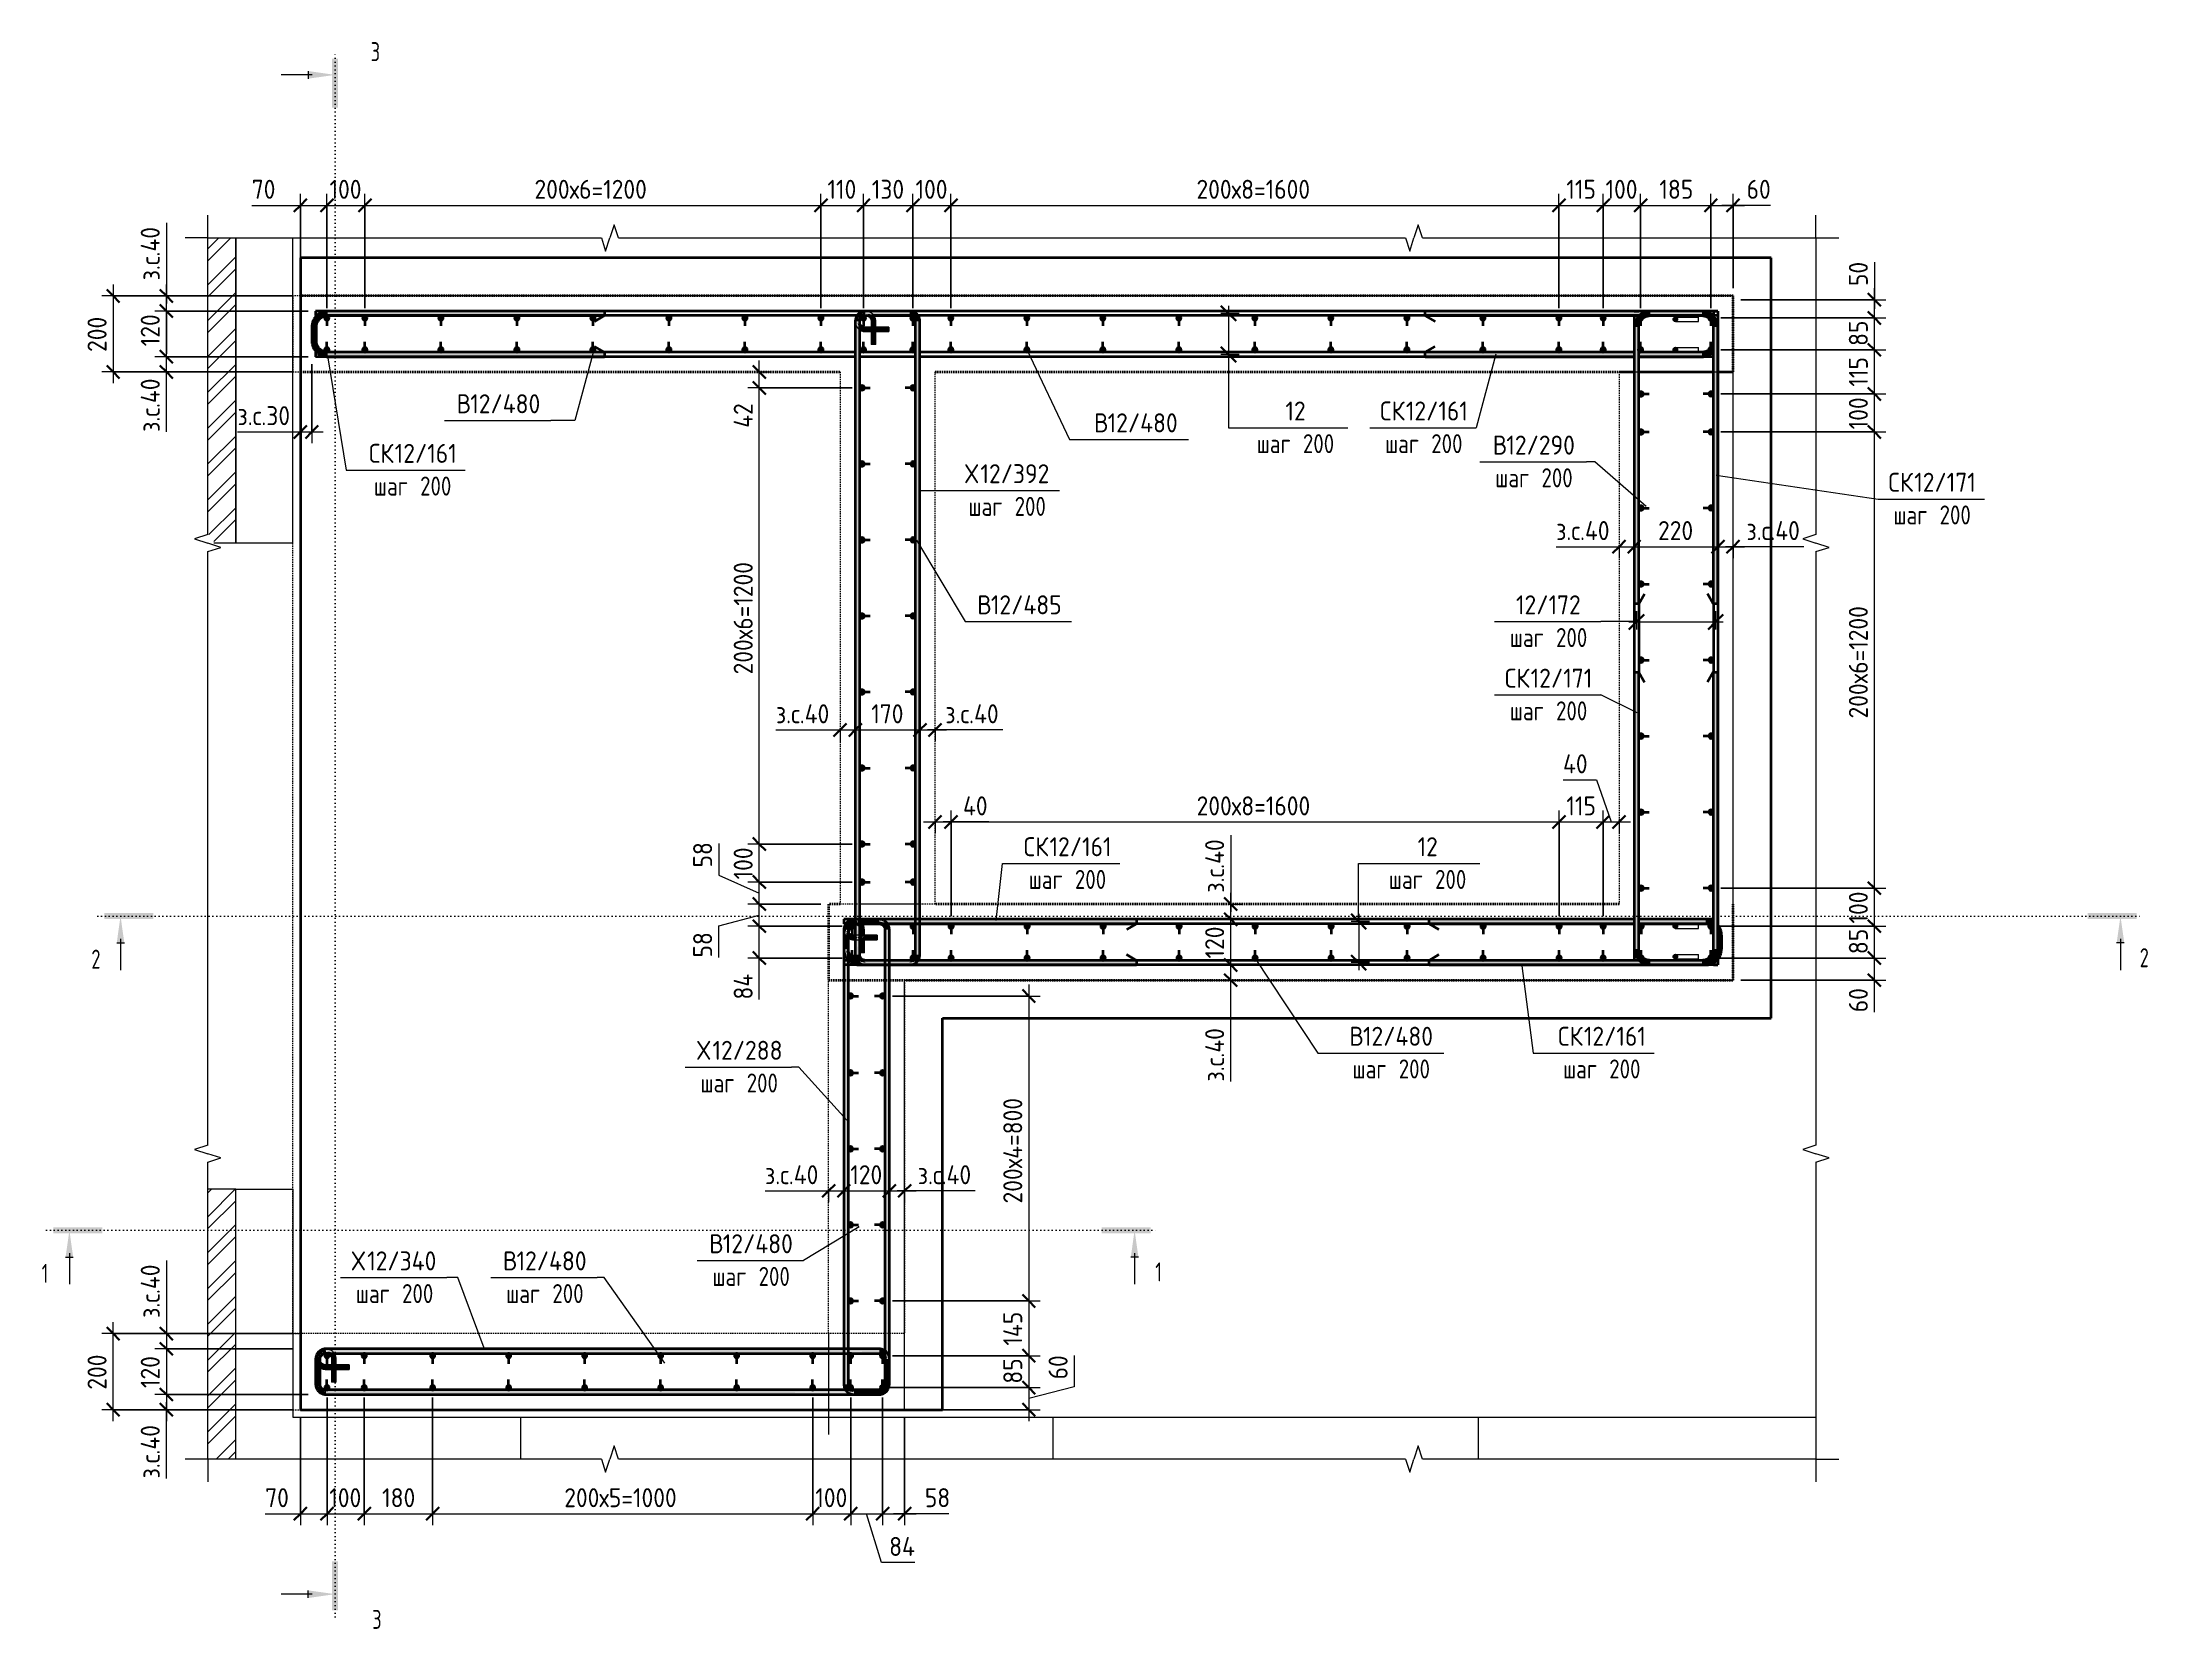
# Model space of a CAD drawing. Header units: millimetres. Extents: x 23200 to 49062, y -2858 to 35213.
# Drawn here: x 23200 to 28742, y 31038 to 35213 of the extents above.
import ezdxf

# ---------------------------------------------------------------- set-up
doc = ezdxf.new("R2010")
doc.units = ezdxf.units.MM
doc.linetypes.add('01 Штриховая _4 мм_', pattern=[6, 3.5, -2.5])
doc.linetypes.add('04 Пунктир 10мм', pattern=[10, 0, -10])
for name, color, linetype, lineweight in [('AA_Dim', 7, 'Continuous', 9), ('AA_Dim-20', 7, 'Continuous', 9), ('AA_Linii', 7, 'Continuous', 9), ('AA_Oformlenie', 7, 'Continuous', 9), ('AA_Razrez', 7, 'Continuous', 9), ('AA_Vinoska', 7, 'Continuous', 9), ('AF_Perekritie', 7, 'Continuous', 60), ('AF_Perekritie_Опалубка', 253, 'Continuous', 20), ('AF_Stena', 7, '01 Штриховая _4 мм_', 20), ('AF_Stena_Гидроизоляция', 253, 'Continuous', 20), ('AF_Stena_Опалубка', 253, 'Continuous', 20), ('KR_Armatura', 7, 'Continuous', 20), ('KR_Armatura_Tonkie', 7, 'Continuous', 20), ('KR_Fundament', 7, 'Continuous', 20)]:
    doc.layers.add(name, color=color, linetype=linetype, lineweight=lineweight)
doc.styles.add('ISOCPEUR', font='isocpeur.ttf', dxfattribs={"width": 0.7, "height": 50})
doc.styles.add('ISOCPEUR_1', font='isocpeur.ttf', dxfattribs={"width": 0.9, "height": 50})
doc.styles.add('ISOCPEUR_2', font='isocpeur.ttf', dxfattribs={"width": 0.8, "height": 50})
doc.dimstyles.new('00_Точн_3_знака__прозр_', dxfattribs={"dimscale": 304.8, "dimtxt": 49.799059, "dimasz": 0.111549, "dimexe": 0.098425, "dimexo": 0.065617, "dimgap": 0.006562, "dimtad": 1, "dimdec": 3, "dimrnd": 0.001, "dimdsep": 46, "dimtxsty": 'ISOCPEUR_1', "dimblk1": 'OBLIQUE', "dimblk2": 'OBLIQUE', "dimsah": 1, "dimcen": 0.09, "dimdle": 0.098425, "dimazin": 0, "dimtfac": 1, "dimtdec": 4, "dimtix": 1, "dimtmove": 0, "dimatfit": 3, "dimfxl": 1, "dimtvp": 1, "dimtolj": 1, "dimtzin": 0, "dimlwd": 18, "dimlwe": 18, "dimarcsym": 2})
doc.dimstyles.new('00_Точн_3_знака__прозр__1', dxfattribs={"dimscale": 304.8, "dimtxt": 49.799059, "dimasz": 0.111549, "dimexe": 0.098425, "dimexo": 0.065617, "dimgap": 0.006562, "dimtad": 1, "dimdec": 3, "dimrnd": 0.001, "dimdsep": 46, "dimtxsty": 'ISOCPEUR_1', "dimblk1": 'OBLIQUE', "dimblk2": 'OBLIQUE', "dimsah": 1, "dimcen": 0.09, "dimdle": 0.098425, "dimazin": 0, "dimtfac": 1, "dimtdec": 4, "dimtix": 1, "dimtmove": 1, "dimatfit": 3, "dimfxl": 1, "dimtvp": 1, "dimtolj": 1, "dimtzin": 0, "dimlwd": 18, "dimlwe": 18, "dimarcsym": 2})
doc.dimstyles.new('05_Округл_1мм__прозр_', dxfattribs={"dimscale": 304.8, "dimtxt": 49.799059, "dimasz": 0.111549, "dimexe": 0.098425, "dimexo": 0.065617, "dimgap": 0.006562, "dimtad": 1, "dimdec": 0, "dimdsep": 46, "dimtxsty": 'ISOCPEUR_1', "dimblk1": 'OBLIQUE', "dimblk2": 'OBLIQUE', "dimsah": 1, "dimcen": 0.09, "dimdle": 0.098425, "dimazin": 0, "dimtfac": 1, "dimtdec": 4, "dimtix": 1, "dimtmove": 0, "dimatfit": 3, "dimfxl": 1, "dimtvp": 1, "dimtolj": 1, "dimtzin": 0, "dimlwd": 18, "dimlwe": 18, "dimarcsym": 2})
doc.dimstyles.new('05_Округл_1мм__прозр__1', dxfattribs={"dimscale": 304.8, "dimtxt": 49.799059, "dimasz": 0.111549, "dimexe": 0.098425, "dimexo": 0.065617, "dimgap": 0.006562, "dimtad": 1, "dimdec": 0, "dimdsep": 46, "dimtxsty": 'ISOCPEUR_1', "dimblk1": 'OBLIQUE', "dimblk2": 'OBLIQUE', "dimsah": 1, "dimcen": 0.09, "dimdle": 0.098425, "dimazin": 0, "dimtfac": 1, "dimtdec": 4, "dimtix": 1, "dimtmove": 1, "dimatfit": 3, "dimfxl": 1, "dimtvp": 1, "dimtolj": 1, "dimtzin": 0, "dimlwd": 18, "dimlwe": 18, "dimarcsym": 2})
doc.dimstyles.new('05_Округл_5мм__прозр_', dxfattribs={"dimscale": 304.8, "dimtxt": 49.799059, "dimasz": 0.111549, "dimexe": 0.098425, "dimexo": 0.065617, "dimgap": 0.006562, "dimtad": 1, "dimdec": 0, "dimrnd": 5, "dimdsep": 46, "dimtxsty": 'ISOCPEUR_1', "dimblk1": 'OBLIQUE', "dimblk2": 'OBLIQUE', "dimsah": 1, "dimcen": 0.09, "dimdle": 0.098425, "dimazin": 0, "dimtfac": 1, "dimtdec": 4, "dimtix": 1, "dimtmove": 1, "dimatfit": 3, "dimfxl": 1, "dimtvp": 1, "dimtolj": 1, "dimtzin": 0, "dimlwd": 18, "dimlwe": 18, "dimarcsym": 2})
doc.dimstyles.new('05_Округл_5мм__прозр__1', dxfattribs={"dimscale": 304.8, "dimtxt": 49.799059, "dimasz": 0.111549, "dimexe": 0.098425, "dimexo": 0.065617, "dimgap": 0.006562, "dimtad": 1, "dimdec": 0, "dimrnd": 5, "dimdsep": 46, "dimtxsty": 'ISOCPEUR_1', "dimblk1": 'OBLIQUE', "dimblk2": 'OBLIQUE', "dimsah": 1, "dimcen": 0.09, "dimdle": 0.098425, "dimazin": 0, "dimtfac": 1, "dimtdec": 4, "dimtix": 1, "dimtmove": 0, "dimatfit": 3, "dimfxl": 1, "dimtvp": 1, "dimtolj": 1, "dimtzin": 0, "dimlwd": 18, "dimlwe": 18, "dimarcsym": 2})
doc.dimstyles.new('10_Раскладка_арматуры_с_засечками', dxfattribs={"dimscale": 304.8, "dimtxt": 0.18, "dimasz": 0.131234, "dimexe": 0.065617, "dimexo": 0, "dimgap": 0, "dimtad": 1, "dimdec": 3, "dimrnd": 0.001, "dimdsep": 46, "dimtxsty": 'ISOCPEUR_2', "dimblk1": 'OBLIQUE', "dimblk2": 'OBLIQUE', "dimsah": 1, "dimcen": 0.09, "dimdle": 0.065617, "dimazin": 0, "dimtfac": 1, "dimtdec": 4, "dimtix": 1, "dimtmove": 0, "dimatfit": 3, "dimfxl": 1, "dimtvp": 1, "dimtolj": 1, "dimtzin": 0, "dimlwd": 18, "dimlwe": 18, "dimarcsym": 2})

msp = doc.modelspace()

# ---------------------------------------------------------------- texts
at = {"layer": 'AA_Razrez', "char_height": 50, "attachment_point": 1, "style": 'ISOCPEUR'}
for s, insert, width in [('\\fISOCPEUR|b0|i0|c204|p34|;\\W.7;3', (24065.1438, 35212.3938), 30.303787), ('\\fISOCPEUR|b0|i0|c204|p34|;\\W.7;2', (23330.1358, 32825.2251), 30.303787), ('\\fISOCPEUR|b0|i0|c204|p34|;\\W.7;2', (28720.2216, 32829.0599), 30.303787), ('\\fISOCPEUR|b0|i0|c204|p34|;\\W.7;1', (23199.164, 31998.5383), 21.324887), ('\\fISOCPEUR|b0|i0|c204|p34|;\\W.7;1', (26129.6254, 32002.3731), 21.324887), ('\\fISOCPEUR|b0|i0|c204|p34|;\\W.7;3', (24068.9786, 31088.2395), 30.303787)]:
    msp.add_mtext(s, dxfattribs=dict(at, insert=insert, width=width))
at = {"layer": 'AA_Vinoska', "char_height": 50, "attachment_point": 1}
for s, insert, width, style in [('\\fISOCPEUR|b0|i0|c204|p34|;\\W.9;В', (24291.2213, 34286.2439), 43.291125, 'ISOCPEUR_1'), ('12/480', (24326.9401, 34286.2439), 226.556887, 'ISOCPEUR_1'), ('12', (26472.1527, 34267.2541), 66.379725, 'ISOCPEUR_1'), ('СК', (26721.1419, 34267.2541), 82.253137, 'ISOCPEUR_1'), ('12/161', (26789.0076, 34267.2541), 199.139175, 'ISOCPEUR_1'), ('\\fISOCPEUR|b0|i0|c204|p34|;\\W.9;В', (25968.5481, 34236.0573), 43.291125, 'ISOCPEUR_1'), ('12/480', (26004.2669, 34236.0573), 226.556887, 'ISOCPEUR_1'), ('СК', (24060.3822, 34155.7459), 82.253137, 'ISOCPEUR_1'), ('12/161', (24128.2479, 34155.7459), 199.139175, 'ISOCPEUR_1'), ('шаг', (26396.3827, 34181.273), 116.7257, 'ISOCPEUR_2'), (' 200', (26492.691, 34181.273), 133.4008, 'ISOCPEUR_2'), ('шаг', (26734.1119, 34181.273), 116.7257, 'ISOCPEUR_2'), (' 200', (26830.4203, 34181.273), 133.4008, 'ISOCPEUR_2'), ('\\fISOCPEUR|b0|i0|c204|p34|;\\W.9;В', (27017.7119, 34177.4946), 43.291125, 'ISOCPEUR_1'), ('12/290', (27053.4307, 34177.4946), 222.227775, 'ISOCPEUR_1'), ('\\fISOCPEUR|b0|i0|c204|p34|;\\W.9;Х', (25629.0561, 34102.2752), 49.063275, 'ISOCPEUR_1'), ('12/392', (25669.5374, 34102.2752), 222.227775, 'ISOCPEUR_1'), (' 200', (27120.4203, 34091.5135), 133.4008, 'ISOCPEUR_2'), ('СК', (28058.8156, 34079.7165), 82.253137, 'ISOCPEUR_1'), ('12/171', (28126.6812, 34079.7165), 199.139175, 'ISOCPEUR_1'), ('шаг', (24073.3522, 34069.7648), 116.7257, 'ISOCPEUR_2'), (' 200', (24169.6606, 34069.7648), 133.4008, 'ISOCPEUR_2'), ('шаг', (27024.1119, 34091.5135), 116.7257, 'ISOCPEUR_2'), ('шаг', (25637.7961, 34016.2941), 116.7257, 'ISOCPEUR_2'), (' 200', (25734.1045, 34016.2941), 133.4008, 'ISOCPEUR_2'), ('шаг', (28071.7856, 33993.7355), 116.7257, 'ISOCPEUR_2'), (' 200', (28168.0939, 33993.7355), 133.4008, 'ISOCPEUR_2'), ('\\fISOCPEUR|b0|i0|c204|p34|;\\W.9;В', (25661.2242, 33757.3158), 43.291125, 'ISOCPEUR_1'), ('12/485', (25696.943, 33757.3158), 226.556887, 'ISOCPEUR_1'), ('12/172', (27078.7747, 33757.3158), 210.683475, 'ISOCPEUR_1'), ('шаг', (27062.4947, 33671.3347), 116.7257, 'ISOCPEUR_2'), (' 200', (27158.803, 33671.3347), 133.4008, 'ISOCPEUR_2'), ('СК', (27049.5247, 33564.3941), 82.253137, 'ISOCPEUR_1'), ('12/171', (27117.3903, 33564.3941), 199.139175, 'ISOCPEUR_1'), (' 200', (27158.803, 33478.4131), 133.4008, 'ISOCPEUR_2'), ('шаг', (27062.4947, 33478.4131), 116.7257, 'ISOCPEUR_2'), ('СК', (25783.4557, 33120.9434), 82.253137, 'ISOCPEUR_1'), ('12/161', (25851.3214, 33120.9434), 199.139175, 'ISOCPEUR_1'), ('12', (26819.8819, 33120.9434), 66.379725, 'ISOCPEUR_1'), (' 200', (25892.7341, 33034.9623), 133.4008, 'ISOCPEUR_2'), (' 200', (26840.4203, 33034.9623), 133.4008, 'ISOCPEUR_2'), ('шаг', (25796.4257, 33034.9623), 116.7257, 'ISOCPEUR_2'), ('шаг', (26744.1119, 33034.9623), 116.7257, 'ISOCPEUR_2'), ('\\fISOCPEUR|b0|i0|c204|p34|;\\W.9;Х', (24923.9777, 32585.4187), 49.063275, 'ISOCPEUR_1'), ('12/288', (24964.4589, 32585.4187), 222.227775, 'ISOCPEUR_1'), ('\\fISOCPEUR|b0|i0|c204|p34|;\\W.9;В', (26640.3717, 32622.3261), 43.291125, 'ISOCPEUR_1'), ('12/480', (26676.0905, 32622.3261), 226.556887, 'ISOCPEUR_1'), ('СК', (27189.5247, 32622.3261), 82.253137, 'ISOCPEUR_1'), ('12/161', (27257.3903, 32622.3261), 199.139175, 'ISOCPEUR_1'), (' 200', (26744.8801, 32536.3451), 133.4008, 'ISOCPEUR_2'), (' 200', (27298.803, 32536.3451), 133.4008, 'ISOCPEUR_2'), ('шаг', (24932.7177, 32499.4376), 116.7257, 'ISOCPEUR_2'), (' 200', (25029.026, 32499.4376), 133.4008, 'ISOCPEUR_2'), ('шаг', (26648.5717, 32536.3451), 116.7257, 'ISOCPEUR_2'), ('шаг', (27202.4947, 32536.3451), 116.7257, 'ISOCPEUR_2'), ('\\fISOCPEUR|b0|i0|c204|p34|;\\W.9;Х', (24015.31, 32031.4419), 49.063275, 'ISOCPEUR_1'), ('12/340', (24055.7913, 32031.4419), 226.556887, 'ISOCPEUR_1'), ('\\fISOCPEUR|b0|i0|c204|p34|;\\W.9;В', (24413.0849, 32031.4419), 43.291125, 'ISOCPEUR_1'), ('12/480', (24448.8037, 32031.4419), 226.556887, 'ISOCPEUR_1'), ('\\fISOCPEUR|b0|i0|c204|p34|;\\W.9;В', (24955.8792, 32076.5653), 43.291125, 'ISOCPEUR_1'), ('12/480', (24991.598, 32076.5653), 226.556887, 'ISOCPEUR_1'), ('шаг', (24964.0792, 31990.5843), 116.7257, 'ISOCPEUR_2'), (' 200', (25060.3875, 31990.5843), 133.4008, 'ISOCPEUR_2'), ('шаг', (24025.85, 31945.4609), 116.7257, 'ISOCPEUR_2'), (' 200', (24122.1584, 31945.4609), 133.4008, 'ISOCPEUR_2'), ('шаг', (24421.2849, 31945.4609), 116.7257, 'ISOCPEUR_2'), (' 200', (24517.5933, 31945.4609), 133.4008, 'ISOCPEUR_2')]:
    msp.add_mtext(s, dxfattribs=dict(at, insert=insert, width=width, style=style))

# ---------------------------------------------------------------- blocks, each defined once
blk = doc.blocks.new('350_Хомут прямоугольный верт _НесАрм_РабПлоск_ - 350_Хомут прямоугольный верт _НесАрм_РабПлоск_-3805022-Схема армирования стен входной группы на отм_ -1_700 в_о А_1-Б_1_5-7')
at = {"layer": 'KR_Armatura_Tonkie', "lineweight": 35}
h = blk.add_hatch(color=256, dxfattribs=at)
h.paths.add_polyline_path([(23920.1, 31748), (23922.7, 31748.1), (23922, 31754.1), (23922.2, 31755.5), (23921.5, 31755.4), (23921.2, 31755.3), (23920.8, 31754.1), (23920.7, 31752.5), (23920.8, 31751.9), (23920.2, 31749.1)])
h.paths.add_polyline_path([(23923.4, 31748), (23926.1, 31748.1), (23928.9, 31758.5), (23935.4, 31765), (23932.6, 31762.7), (23932.2, 31762.3), (23928.7, 31758.8), (23927.1, 31755.8), (23926.6, 31752.5), (23926.2, 31749.9), (23926.1, 31749.5), (23925.9, 31749.8), (23925.9, 31750.5), (23923.7, 31754.1), (23923.3, 31752.7), (23924.1, 31748.7), (23922.8, 31748), (23923.1, 31748)])
h.paths.add_polyline_path([(23923.6, 31755.6), (23924.2, 31757.4), (23924.5, 31758), (23926.1, 31759.4), (23928.3, 31759.3), (23929.3, 31760.6), (23929.7, 31762), (23927.6, 31763.9), (23930.3, 31766.3), (23932.2, 31767.6), (23934, 31768.6), (23941.2, 31773.4), (23943.3, 31774.1), (23947.1, 31773.3), (23947.1, 31775), (23940.4, 31774.1), (23937.6, 31773), (23937.3, 31771.7), (23934.3, 31771.6), (23930.3, 31768.5), (23927.1, 31765.1), (23925.9, 31764.1), (23924.5, 31762.4), (23923.9, 31761.4), (23923.9, 31759.4), (23926.5, 31763.8), (23927.5, 31763.8), (23923.5, 31757.9), (23922.8, 31756.2)])
h.paths.add_polyline_path([(23935.4, 31765), (23936.8, 31766.3), (23938.1, 31766.7), (23936.8, 31767), (23936.8, 31767.3), (23934.8, 31767.3), (23935.1, 31765.9)])
h.paths.add_polyline_path([(23938.2, 31766.6), (23947.1, 31769), (23947.1, 31773), (23941.7, 31771.8), (23945.6, 31771.5), (23945.8, 31770.4), (23946, 31769.9), (23944.4, 31769.7), (23940.1, 31767.3), (23939.7, 31767.2), (23938.2, 31766.6)])
h = blk.add_hatch(color=256, dxfattribs=at)
h.paths.add_polyline_path([(23947.1, 31721), (23947.1, 31733), (23941.3, 31734.1), (23936.5, 31737.4), (23933.2, 31742.3), (23932, 31747.3), (23931.7, 31745.8), (23931.3, 31745.8), (23930.6, 31747.4), (23930.5, 31750.3), (23930.5, 31750.4), (23930.4, 31754.2), (23930, 31753.4), (23928.9, 31752.6), (23929.1, 31751.7), (23929.8, 31750.7), (23930.1, 31750.6), (23930.3, 31746.9), (23930.2, 31746.7), (23929.1, 31745.1), (23927.9, 31746), (23928.4, 31743.6), (23927.6, 31739.8), (23927.1, 31738.8), (23929.9, 31730.6), (23930.8, 31729.7), (23931.9, 31726.8), (23932.1, 31725.9), (23938.1, 31722.5), (23944.1, 31721.5)])
h.paths.add_polyline_path([(23947.1, 31763), (23944, 31762.8), (23944.2, 31763.8), (23944.1, 31764.3), (23945.2, 31764.8), (23947.3, 31765.4), (23948.8, 31764.8), (23950.3, 31763.8), (23950.2, 31763.4), (23950.1, 31763.2), (23947.2, 31763)])
h.paths.add_polyline_path([(23968.1, 31748), (23974.1, 31748), (23972.2, 31757.5), (23969.2, 31763), (23966.2, 31763.9), (23965.4, 31764.2), (23964.4, 31765.2), (23961.9, 31765.9), (23961.2, 31766), (23960.2, 31766.2), (23958.4, 31766.9), (23955.5, 31767.4), (23950.3, 31768.8), (23951.2, 31768.3), (23951.5, 31768.2), (23952.8, 31767.4), (23953, 31765.9), (23952.3, 31765.5), (23946.4, 31765.5), (23943.4, 31764.4), (23943.1, 31764.3), (23941.8, 31763.9), (23939.7, 31763.8), (23938.8, 31763.1), (23938.4, 31765.1), (23937.8, 31765.9), (23938.3, 31765.9), (23938.2, 31766.6), (23936.5, 31765.9), (23935.4, 31765), (23933.4, 31759.9), (23932.2, 31758.8), (23930.3, 31759.5), (23929.4, 31758.4), (23930.3, 31756.2), (23931.9, 31756.1), (23931, 31755.3), (23930.8, 31753.9), (23931.9, 31754.7), (23933.9, 31757.8), (23937.4, 31762.2), (23939.2, 31762.7), (23940.9, 31763), (23942.5, 31763.7), (23943.9, 31762.7), (23940.4, 31761.9), (23938.8, 31761.1), (23936.4, 31759.8), (23935, 31757.4), (23934.1, 31757.1), (23933.8, 31755.4), (23932.8, 31753.7), (23932.3, 31750.3), (23932.3, 31749.4), (23933.5, 31754.1), (23936.8, 31758.8), (23941.3, 31761.9), (23947.2, 31763), (23948.5, 31762.8), (23950.1, 31763), (23951.6, 31762.8), (23953.5, 31761.9), (23954.3, 31761.2), (23955.1, 31760.3), (23957.7, 31758.6), (23960.9, 31753.7), (23962.3, 31748), (23966.5, 31748)])
h.paths.add_polyline_path([(23922.7, 31748), (23922.9, 31748.1), (23923.1, 31748.2), (23924.1, 31748.8), (23923.4, 31752.9), (23923.9, 31754.1), (23925.9, 31750.1), (23926.1, 31749.5), (23926.1, 31749.7), (23926.3, 31751.1), (23927.5, 31756.5), (23928.9, 31759), (23930.6, 31760.6), (23933.7, 31763.7), (23935.4, 31765), (23934.8, 31767.4), (23936.6, 31767.4), (23936.6, 31767.1), (23938.2, 31766.6), (23942.5, 31768.5), (23944.7, 31769.8), (23946, 31770), (23945.4, 31771.3), (23945.6, 31771.5), (23942.4, 31772), (23943.1, 31772.2), (23946.3, 31773.3), (23943.3, 31774.1), (23940.9, 31773.2), (23932.1, 31767.6), (23930.3, 31766.3), (23928.6, 31764.9), (23927.6, 31763.9), (23929.7, 31762), (23929.2, 31760.6), (23928.3, 31759.3), (23926.1, 31759.4), (23924.2, 31757.4), (23923.9, 31756.8), (23923.6, 31755.6), (23922.7, 31756.1), (23921.8, 31753.6), (23922.3, 31750.3), (23922.7, 31748)])
h.paths.add_polyline_path([(23920.3, 31749.8), (23920.7, 31752.5), (23920.3, 31750.3), (23920.3, 31750.1)])
h.paths.add_polyline_path([(23921.5, 31755.4), (23922.2, 31755.5), (23922.8, 31756.2), (23923.9, 31758.4), (23927.5, 31763.8), (23926.5, 31763.8), (23925.2, 31761.6), (23923.9, 31759.4), (23923.9, 31761.4), (23922.7, 31759.7), (23921.5, 31755.4)])
h.paths.add_polyline_path([(23925.7, 31763.9), (23925.9, 31764.1), (23928.6, 31766.6), (23930.7, 31769.1), (23928, 31767.1), (23925.8, 31764)])
h.paths.add_polyline_path([(23944.4, 31765.3), (23945.7, 31765.9), (23945.4, 31766.1), (23942.4, 31766.8), (23942.6, 31765.9), (23942.8, 31765.7), (23943.7, 31765.6)])
h.paths.add_polyline_path([(23933.9, 31771.3), (23937.5, 31771.8), (23937.6, 31773), (23935.3, 31772.3), (23934.3, 31771.6)])
h = blk.add_hatch(color=256, dxfattribs=at)
h.paths.add_polyline_path([(23928.2, 31748), (23930.3, 31748), (23930.1, 31750.6), (23929.8, 31750.7), (23928.8, 31752), (23928.9, 31752.6), (23930.2, 31753.5), (23930.4, 31754.2), (23930.7, 31754), (23931.1, 31755.4), (23931.9, 31756.1), (23930.3, 31756.3), (23929.5, 31758.5), (23930.4, 31759.4), (23932.2, 31758.8), (23933.3, 31759.8), (23933.2, 31760.1), (23933.5, 31760.1), (23934.2, 31762.3), (23935.4, 31765), (23928.9, 31758.5), (23926.1, 31748), (23927.6, 31748)])
h.paths.add_polyline_path([(23932.1, 31748), (23932.7, 31753.4), (23932.9, 31754.1), (23933.9, 31755.5), (23934.1, 31757.1), (23935.2, 31757.6), (23936.9, 31760.1), (23937.2, 31760.4), (23940.9, 31762.2), (23943.9, 31762.7), (23942.3, 31763.7), (23940.6, 31762.8), (23938.3, 31762.5), (23936.8, 31761.7), (23936.4, 31761.1), (23930.8, 31753.9), (23930.4, 31753.4), (23930.5, 31751.9), (23930.5, 31751.7), (23930.6, 31749), (23930.6, 31748), (23931.9, 31748)])
h.paths.add_polyline_path([(23943.9, 31762.7), (23947.1, 31763.2), (23947.1, 31765.4), (23944.1, 31764.3), (23944.2, 31763.2), (23943.9, 31762.8)])
h.paths.add_polyline_path([(23938.8, 31763.1), (23939.9, 31763.9), (23942.4, 31764), (23944.8, 31764.8), (23947.1, 31765.6), (23947.1, 31769), (23938.2, 31766.6), (23938.7, 31763.8)])
h.paths.add_polyline_path([(23935.4, 31765), (23936.8, 31766.1), (23936.3, 31765.9), (23935.4, 31765)])
h.paths.add_polyline_path([(23944.6, 31765.5), (23942.8, 31765.5), (23942.1, 31766.9), (23945.1, 31765.9)])
h = blk.add_hatch(color=256, dxfattribs=at)
h.paths.add_polyline_path([(25316.1, 31769), (25310.1, 31775), (23947.1, 31774.8), (23947.1, 31769), (25300.8, 31769)])
h.paths.add_polyline_path([(25339.1, 31769), (25403.1, 31769), (25403.1, 31775), (25321.9, 31774.8), (25316.1, 31769), (25319.9, 31769)])
h = blk.add_hatch(color=256, dxfattribs=at)
h.paths.add_polyline_path([(25185.7, 31763), (25310.3, 31763.2), (25316.1, 31769), (23947.1, 31768.8), (23947.2, 31765.6), (23947.4, 31765.6), (23952.3, 31765.5), (23953.1, 31766), (23952.5, 31767.6), (23950.7, 31768.7), (23951.9, 31768.5), (23955.9, 31767.4), (23959.4, 31766.6), (23960.2, 31766.2), (23963, 31765.7), (23964.4, 31765.2), (23965.4, 31764.2), (23968.3, 31763.2), (23970.2, 31763), (25166.5, 31763)])
h.paths.add_polyline_path([(25398.2, 31763), (25403.1, 31763.2), (25403.1, 31769), (25316.2, 31768.9), (25322.1, 31763), (25396.7, 31763)])
h.paths.add_polyline_path([(23947.1, 31763), (23950.3, 31763.4), (23950.3, 31763.8), (23948.8, 31764.8), (23947.1, 31765.4), (23947.1, 31763.2)])
for points in [[(25424.1, 31748), (25423.6, 31751.6), (25422.5, 31755.7), (25422, 31759.5), (25419.6, 31766.5), (25419.5, 31767.3), (25417.8, 31770.4), (25414.7, 31772), (25409.2, 31774.3), (25403.1, 31774.8), (25403.1, 31769), (25413.8, 31765.9), (25421.2, 31758.5), (25423.4, 31750.3)], [(25419.5, 31748), (25421.1, 31748), (25420.8, 31750.5), (25421.1, 31752.6), (25421.3, 31752.6), (25421.9, 31750.3), (25422.4, 31750.3), (25422.5, 31748), (25424.1, 31748), (25421.1, 31758.6), (25413.6, 31766.2), (25403.1, 31769), (25403.1, 31763), (25408.6, 31762.3), (25409.2, 31762.3), (25411.3, 31762.9), (25412.9, 31762.9), (25413.6, 31762.8), (25415.5, 31761.9), (25416.6, 31760.9), (25417.4, 31759.6), (25417.9, 31758.5), (25418, 31756.4), (25417.8, 31755.4), (25417.3, 31754), (25417.9, 31750.3), (25418.3, 31748), (25418.9, 31748)], [(23926.1, 31682), (23926.1, 31748), (23920.1, 31748), (23920.3, 31682), (23924.5, 31682)], [(25422.6, 31682), (25424.1, 31682), (25424.1, 31748), (25418.1, 31748), (25418.3, 31682), (25422.5, 31682)], [(25424.1, 31682), (25430.1, 31682), (25429.9, 31748), (25424.1, 31748), (25424.1, 31688)], [(23947.1, 31655), (23947.1, 31661), (23936.6, 31663.8), (23928.9, 31671.5), (23926.1, 31682), (23920.1, 31682), (23920.9, 31675.4), (23923.3, 31669.3), (23925.1, 31666.7), (23928.7, 31662.8), (23932.6, 31659.4), (23935.4, 31658), (23940.9, 31655.7)], [(23947.1, 31661), (23947.1, 31667), (23941.8, 31667.7), (23940.9, 31667.8), (23938.8, 31669.5), (23936.1, 31671.4), (23933.6, 31674.6), (23932.9, 31675.9), (23932.3, 31679.7), (23931.9, 31682), (23926.1, 31682), (23929, 31671.4), (23936.6, 31663.8), (23943.1, 31662.1)], [(25185.7, 31655), (25403.1, 31655.2), (25403.1, 31661), (23947.1, 31661), (23947.1, 31655), (25032.3, 31655)]]:
    blk.add_hatch(color=256, dxfattribs=at).paths.add_polyline_path(points)
h = blk.add_hatch(color=256, dxfattribs=at)
h.paths.add_polyline_path([(23927.5, 31682), (23932.1, 31682), (23931.9, 31726.8), (23930, 31730.5), (23929.9, 31730.6), (23929.3, 31732.5), (23928.6, 31734.8), (23927.1, 31738.8), (23927.8, 31740.6), (23928.4, 31744.1), (23927.9, 31746), (23929.1, 31745.2), (23930.4, 31747), (23930.4, 31747.9), (23930.3, 31748), (23926.1, 31748), (23926.1, 31682), (23927.5, 31682)])
h.paths.add_polyline_path([(23931.3, 31745.8), (23931.9, 31745.8), (23931.8, 31748), (23930.6, 31748), (23930.8, 31746.7)])
h = blk.add_hatch(color=256, dxfattribs=at)
h.paths.add_polyline_path([(23968.1, 31727), (23962.1, 31733), (23947.1, 31732.8), (23947.1, 31721), (23962.3, 31721.2), (23967.5, 31726.5)])
h.paths.add_polyline_path([(23974.1, 31721), (24008.1, 31721.2), (24008.1, 31733), (23973.9, 31732.8), (23968.1, 31727), (23973.9, 31721.1)])
h = blk.add_hatch(color=256, dxfattribs=at)
h.paths.add_polyline_path([(23968.1, 31727), (23974.1, 31733), (23973.9, 31748), (23962.1, 31748), (23962.3, 31732.8), (23967.5, 31727.5)])
h.paths.add_polyline_path([(23968.1, 31687), (23974.1, 31687), (23973.9, 31721.2), (23968.1, 31727), (23962.1, 31721), (23962.3, 31687), (23966.5, 31687)])
h = blk.add_hatch(color=256, dxfattribs=at)
h.paths.add_polyline_path([(25051.5, 31661), (25335.5, 31661.2), (25333.4, 31661.5), (25329.3, 31662.6), (25325.6, 31663), (25318.6, 31665.4), (25317.8, 31665.5), (25314.8, 31667), (23947.1, 31666.8), (23947.1, 31661), (25032.3, 31661)])
h.paths.add_polyline_path([(25337.1, 31661), (25403.1, 31661), (25403.1, 31667), (25337.1, 31666.8), (25337.1, 31664), (25334.8, 31664.3), (25332.4, 31664), (25332.3, 31663.8), (25337.1, 31662.4)])
h = blk.add_hatch(color=256, dxfattribs=at)
h.paths.add_polyline_path([(25403.1, 31655), (25409.7, 31655.9), (25415.8, 31658.3), (25416.7, 31659.1), (25412, 31658), (25411.6, 31657.8), (25408.3, 31655.9), (25403.1, 31655.2)])
h.paths.add_polyline_path([(25403.1, 31656.8), (25406.2, 31657.1), (25407, 31657.1), (25412.4, 31658.5), (25415.8, 31660.8), (25415.8, 31659.3), (25418.3, 31660.1), (25421.8, 31663.2), (25417.4, 31667.7), (25413.6, 31663.8), (25403.1, 31661), (25403.1, 31656.9)])
h.paths.add_polyline_path([(25421.8, 31663.2), (25422.2, 31663.7), (25422, 31663.4)])
h.paths.add_polyline_path([(25422.7, 31676.7), (25425.4, 31682), (25424.1, 31682), (25423.6, 31680.2)])
h.paths.add_polyline_path([(25421.6, 31663.7), (25423.7, 31668.5), (25422.7, 31676.7), (25421.2, 31671.5), (25417.4, 31667.7), (25421.4, 31663.8)])
h.paths.add_polyline_path([(25425, 31666.8), (25425.5, 31667.3), (25426, 31668.4), (25427.2, 31673.5), (25429.1, 31676.3), (25429.9, 31682), (25428.3, 31682), (25427.1, 31673.8), (25426.6, 31672.6), (25425, 31670), (25425.9, 31669.8), (25425.2, 31667)])
h.paths.add_polyline_path([(25429.2, 31675.6), (25429.3, 31675.8), (25429.3, 31675.7)])
h = blk.add_hatch(color=256, dxfattribs=at)
h.paths.add_polyline_path([(25403.1, 31661), (25413.6, 31663.8), (25413.5, 31665.5), (25413.4, 31667.2), (25411.5, 31667.1), (25410.4, 31667.2), (25409.1, 31667.8), (25405.3, 31667.2), (25403.1, 31666.8), (25403.1, 31662.6)])
h.paths.add_polyline_path([(25421.2, 31671.5), (25424.1, 31682), (25418.1, 31682), (25417.5, 31677.3), (25417.3, 31675.8), (25419.3, 31674.6), (25420.7, 31672.5)])
h.paths.add_polyline_path([(25417.4, 31667.7), (25421.2, 31671.5), (25417.9, 31671.5), (25417.8, 31671.4), (25417, 31669.6), (25416, 31668.5), (25417.3, 31667.8)])
for p, q in [((25403.1, 31775), (23947.1, 31775)), ((23947.1, 31763), (25403.1, 31763)), ((23920.1, 31748), (23920.1, 31682)), ((23932.1, 31682), (23932.1, 31748)), ((25418.1, 31748), (25418.1, 31682)), ((25430.1, 31682), (25430.1, 31748)), ((25403.1, 31667), (23947.1, 31667)), ((23947.1, 31655), (25403.1, 31655))]:
    blk.add_line(p, q, dxfattribs=at)
at = {"layer": 'KR_Armatura_Tonkie', "lineweight": 9}
for p, q in [((24008.1, 31733), (23947.1, 31733)), ((23947.1, 31721), (24008.1, 31721)), ((23962.1, 31748), (23962.1, 31687)), ((23974.1, 31687), (23974.1, 31748)), ((24008.1, 31733), (24008.1, 31721)), ((23974.1, 31687), (23962.1, 31687))]:
    blk.add_line(p, q, dxfattribs=at)
at = {"layer": 'KR_Armatura_Tonkie', "lineweight": 35, "flags": 128}
for points in [[(23947.1, 31775), (23946, 31775), (23944.9, 31774.9), (23943.8, 31774.8), (23942.8, 31774.7), (23941.7, 31774.5), (23940.6, 31774.2), (23939.6, 31773.9), (23938.6, 31773.6), (23937.6, 31773.3), (23936.5, 31772.9), (23935.6, 31772.4), (23934.6, 31771.9), (23933.6, 31771.4), (23932.7, 31770.9), (23931.8, 31770.3), (23930.9, 31769.7), (23930.1, 31769), (23929.3, 31768.3), (23928.5, 31767.6), (23927.7, 31766.8), (23927, 31766), (23926.3, 31765.2), (23925.6, 31764.4), (23924.9, 31763.5), (23924.3, 31762.6), (23923.8, 31761.7), (23923.2, 31760.7), (23922.8, 31759.8), (23922.3, 31758.8), (23921.9, 31757.8), (23921.5, 31756.8), (23921.2, 31755.7), (23920.9, 31754.7), (23920.7, 31753.6), (23920.5, 31752.6), (23920.3, 31751.5), (23920.2, 31750.4), (23920.1, 31749.4), (23920.1, 31748.3), (23920.1, 31748)], [(23932.1, 31748), (23932.1, 31748.6), (23932.1, 31749.2), (23932.2, 31749.8), (23932.3, 31750.4), (23932.4, 31751), (23932.5, 31751.6), (23932.6, 31752.1), (23932.8, 31752.7), (23933, 31753.3), (23933.2, 31753.8), (23933.5, 31754.4), (23933.8, 31754.9), (23934, 31755.5), (23934.4, 31756), (23934.7, 31756.5), (23935, 31757), (23935.4, 31757.4), (23935.8, 31757.9), (23936.2, 31758.3), (23936.6, 31758.8), (23937, 31759.2), (23937.5, 31759.6), (23938, 31759.9), (23938.5, 31760.3), (23939, 31760.6), (23939.5, 31760.9), (23940, 31761.2), (23940.5, 31761.5), (23941.1, 31761.8), (23941.6, 31762), (23942.2, 31762.2), (23942.8, 31762.4), (23943.3, 31762.5), (23943.9, 31762.7), (23944.5, 31762.8), (23945.1, 31762.9), (23945.7, 31762.9), (23946.3, 31763), (23946.9, 31763), (23947.1, 31763)], [(25430.1, 31748), (25430, 31749.1), (25430, 31750.2), (25429.9, 31751.2), (25429.7, 31752.3), (25429.5, 31753.4), (25429.3, 31754.4), (25429, 31755.5), (25428.7, 31756.5), (25428.3, 31757.5), (25427.9, 31758.5), (25427.5, 31759.5), (25427, 31760.5), (25426.5, 31761.4), (25425.9, 31762.3), (25425.3, 31763.2), (25424.7, 31764.1), (25424.1, 31765), (25423.4, 31765.8), (25422.6, 31766.6), (25421.9, 31767.4), (25421.1, 31768.1), (25420.3, 31768.8), (25419.4, 31769.5), (25418.5, 31770.1), (25417.7, 31770.7), (25416.7, 31771.3), (25415.8, 31771.8), (25414.8, 31772.3), (25413.8, 31772.8), (25412.8, 31773.2), (25411.8, 31773.5), (25410.8, 31773.9), (25409.8, 31774.2), (25408.7, 31774.4), (25407.7, 31774.6), (25406.6, 31774.8), (25405.5, 31774.9), (25404.4, 31775), (25403.4, 31775), (25403.1, 31775)], [(25403.1, 31763), (25403.7, 31763), (25404.3, 31763), (25404.9, 31762.9), (25405.5, 31762.8), (25406, 31762.7), (25406.6, 31762.6), (25407.2, 31762.4), (25407.8, 31762.2), (25408.3, 31762), (25408.7, 31761.9)], [(25417, 31753.4), (25417.2, 31752.9), (25417.4, 31752.3), (25417.6, 31751.7), (25417.7, 31751.1), (25417.8, 31750.5), (25417.9, 31750), (25418, 31749.4), (25418, 31748.8), (25418.1, 31748.2), (25418.1, 31748)], [(23920.1, 31682), (23920.1, 31680.9), (23920.1, 31679.8), (23920.3, 31678.8), (23920.4, 31677.7), (23920.6, 31676.6), (23920.8, 31675.6), (23921.1, 31674.5), (23921.4, 31673.5), (23921.8, 31672.5), (23922.2, 31671.5), (23922.6, 31670.5), (23923.1, 31669.5), (23923.6, 31668.6), (23924.2, 31667.7), (23924.8, 31666.8), (23925.4, 31665.9), (23926.1, 31665), (23926.8, 31664.2), (23927.5, 31663.4), (23928.3, 31662.6), (23929, 31661.9), (23929.9, 31661.2), (23930.7, 31660.5), (23931.6, 31659.9), (23932.5, 31659.3), (23933.4, 31658.7), (23934.3, 31658.2), (23935.3, 31657.7), (23936.3, 31657.2), (23937.3, 31656.8), (23938.3, 31656.5), (23939.3, 31656.1), (23940.4, 31655.8), (23941.4, 31655.6), (23942.5, 31655.4), (23943.5, 31655.2), (23944.6, 31655.1), (23945.7, 31655), (23946.8, 31655), (23947.1, 31655)], [(23947.1, 31667), (23946.5, 31667), (23945.9, 31667), (23945.3, 31667.1), (23944.7, 31667.2), (23944.1, 31667.3), (23943.5, 31667.4), (23942.9, 31667.6), (23942.3, 31667.8), (23941.8, 31668), (23941.2, 31668.2), (23940.7, 31668.4), (23940.1, 31668.7), (23939.6, 31669), (23939.1, 31669.3), (23938.6, 31669.6), (23938.1, 31670), (23937.6, 31670.3), (23937.2, 31670.7), (23936.7, 31671.1), (23936.3, 31671.5), (23935.9, 31672), (23935.5, 31672.4), (23935.1, 31672.9), (23934.8, 31673.4), (23934.4, 31673.9), (23934.1, 31674.4), (23933.8, 31674.9), (23933.6, 31675.5), (23933.3, 31676), (23933.1, 31676.6), (23932.9, 31677.1), (23932.7, 31677.7), (23932.5, 31678.3), (23932.4, 31678.9), (23932.3, 31679.5), (23932.2, 31680), (23932.1, 31680.6), (23932.1, 31681.2), (23932.1, 31681.8), (23932.1, 31682)], [(25403.1, 31655), (25404.1, 31655), (25405.2, 31655.1), (25406.3, 31655.2), (25407.4, 31655.3), (25408.4, 31655.5), (25409.5, 31655.8), (25410.5, 31656.1), (25411.6, 31656.4), (25412.6, 31656.7), (25413.6, 31657.1), (25414.6, 31657.6), (25415.5, 31658.1), (25416.5, 31658.6), (25417.4, 31659.1), (25418.3, 31659.7), (25419.2, 31660.3), (25420, 31661), (25420.9, 31661.7), (25421.7, 31662.4), (25422.4, 31663.2), (25423.2, 31664), (25423.9, 31664.8), (25424.5, 31665.6), (25425.2, 31666.5), (25425.8, 31667.4), (25426.3, 31668.3), (25426.9, 31669.3), (25427.4, 31670.2), (25427.8, 31671.2), (25428.2, 31672.2), (25428.6, 31673.2), (25428.9, 31674.3), (25429.2, 31675.3), (25429.5, 31676.4), (25429.7, 31677.4), (25429.8, 31678.5), (25430, 31679.6), (25430, 31680.6), (25430.1, 31681.7), (25430.1, 31682)], [(25408.5, 31668), (25407.9, 31667.8), (25407.4, 31667.6), (25406.8, 31667.5), (25406.2, 31667.3), (25405.6, 31667.2), (25405, 31667.1), (25404.4, 31667.1), (25403.8, 31667), (25403.2, 31667), (25403.1, 31667)], [(25418.1, 31682), (25418.1, 31681.4), (25418, 31680.8), (25418, 31680.2), (25417.9, 31679.6), (25417.8, 31679), (25417.6, 31678.4), (25417.5, 31677.9), (25417.3, 31677.3), (25417.1, 31676.7), (25417, 31676.4)]]:
    blk.add_lwpolyline(points, dxfattribs=at)
at = {"layer": 'KR_Armatura_Tonkie', "lineweight": 9, "flags": 128}
for points in [[(23948.2, 31763), (23948.5, 31762.9), (23949, 31762.9)], [(23969.5, 31763), (23969.3, 31763.2), (23968.7, 31764.1), (23968.1, 31765), (23967.4, 31765.8), (23966.6, 31766.6), (23965.9, 31767.4), (23965.1, 31768.1), (23964.3, 31768.8), (23963.4, 31769.5), (23962.5, 31770.1), (23961.6, 31770.7), (23960.7, 31771.3), (23959.8, 31771.8), (23958.8, 31772.3), (23957.8, 31772.8), (23956.8, 31773.2), (23955.8, 31773.5), (23954.8, 31773.9), (23953.8, 31774.2), (23952.7, 31774.4), (23951.7, 31774.6), (23950.6, 31774.8), (23949.5, 31774.9), (23948.6, 31775)], [(23954.5, 31761), (23954.8, 31760.9), (23955.3, 31760.6), (23955.8, 31760.2), (23956.2, 31759.9), (23956.7, 31759.5), (23957.2, 31759.1), (23957.6, 31758.7), (23958, 31758.3), (23958.4, 31757.8), (23958.8, 31757.3), (23959.2, 31756.9), (23959.5, 31756.4), (23959.8, 31755.9), (23960.1, 31755.4), (23960.4, 31754.8), (23960.7, 31754.3), (23960.9, 31753.7), (23961.1, 31753.2), (23961.3, 31752.6), (23961.5, 31752), (23961.7, 31751.5), (23961.8, 31750.9), (23961.9, 31750.3), (23962, 31749.7), (23962, 31749.1), (23962.1, 31748.5), (23962.1, 31748)], [(23974.1, 31748), (23974, 31749.1), (23974, 31750.2), (23973.9, 31751.2), (23973.7, 31752.3), (23973.5, 31753.4), (23973.3, 31754.4), (23973, 31755.5), (23972.7, 31756.5), (23972.3, 31757.5), (23971.9, 31758.5), (23971.5, 31759.5), (23971, 31760.5), (23970.5, 31761.4), (23969.9, 31762.3), (23969.5, 31763)], [(23920.1, 31746.4), (23920.2, 31745.3), (23920.3, 31744.3), (23920.5, 31743.2), (23920.7, 31742.1), (23921, 31741.1), (23921.3, 31740.1), (23921.6, 31739), (23922, 31738), (23922.4, 31737), (23922.8, 31736.1), (23923.3, 31735.1), (23923.9, 31734.2), (23924.5, 31733.2), (23925.1, 31732.3), (23925.7, 31731.5), (23926.4, 31730.6), (23927.1, 31729.8), (23927.8, 31729), (23928.6, 31728.3), (23929.4, 31727.6), (23930.2, 31726.9), (23931.1, 31726.2), (23932, 31725.6)], [(23947.1, 31733), (23946.5, 31733), (23945.9, 31733), (23945.3, 31733.1), (23944.7, 31733.2), (23944.1, 31733.3), (23943.5, 31733.4), (23942.9, 31733.6), (23942.3, 31733.8), (23941.8, 31734), (23941.2, 31734.2), (23940.7, 31734.4), (23940.1, 31734.7), (23939.6, 31735), (23939.1, 31735.3), (23938.6, 31735.6), (23938.1, 31736), (23937.6, 31736.3), (23937.2, 31736.7), (23936.7, 31737.1), (23936.3, 31737.5), (23935.9, 31738), (23935.5, 31738.4), (23935.1, 31738.9), (23934.8, 31739.4), (23934.4, 31739.9), (23934.1, 31740.4), (23933.8, 31740.9), (23933.6, 31741.5), (23933.3, 31742), (23933.1, 31742.6), (23932.9, 31743.1), (23932.7, 31743.7), (23932.5, 31744.3), (23932.4, 31744.9), (23932.3, 31745.5), (23932.2, 31746), (23932.1, 31746.6), (23932.1, 31746.8)], [(23932.1, 31725.5), (23932.9, 31725), (23933.8, 31724.5), (23934.8, 31724), (23935.7, 31723.5), (23936.7, 31723.1), (23937.7, 31722.7), (23938.8, 31722.3), (23939.8, 31722), (23940.8, 31721.7), (23941.9, 31721.5), (23943, 31721.3), (23944, 31721.2), (23945.1, 31721.1), (23946.2, 31721), (23947.1, 31721)]]:
    blk.add_lwpolyline(points, dxfattribs=at)
blk = doc.blocks.new('350_Хомут прямоугольный верт _НесАрм_РабПлоск_ - 350_Хомут прямоугольный верт _НесАрм_РабПлоск_-V1-Схема армирования стен входной группы на отм_ -1_700 в_о А_1-Б_1_5-7')
at = {"layer": 'KR_Armatura_Tonkie', "lineweight": 9}
for p, q in [((23947.4, 31775), (23947.1, 31775)), ((23920.1, 31748), (23920.1, 31747.5)), ((23962.1, 31733), (23947.1, 31733)), ((23947.1, 31721), (23962.1, 31721)), ((23962.1, 31748), (23962.1, 31733)), ((23962.1, 31721), (23962.1, 31687)), ((23974.1, 31733), (23974.1, 31748)), ((24008.1, 31733), (23974.1, 31733)), ((23974.1, 31721), (24008.1, 31721)), ((23974.1, 31687), (23974.1, 31721)), ((24008.1, 31732.8), (24008.1, 31721.2)), ((23973.9, 31687), (23962.3, 31687))]:
    blk.add_line(p, q, dxfattribs=at)
at = {"layer": 'KR_Armatura_Tonkie', "lineweight": 35, "flags": 128}
for points in [[(23947.1, 31775), (23946, 31775), (23944.9, 31774.9), (23943.8, 31774.8), (23942.8, 31774.7), (23941.7, 31774.5), (23940.6, 31774.2), (23939.6, 31773.9), (23938.6, 31773.6), (23937.6, 31773.3), (23936.5, 31772.9), (23935.6, 31772.4), (23934.6, 31771.9), (23933.6, 31771.4), (23932.7, 31770.9), (23931.8, 31770.3), (23930.9, 31769.7), (23930.1, 31769), (23929.3, 31768.3), (23928.5, 31767.6), (23927.7, 31766.8), (23927, 31766), (23926.3, 31765.2), (23925.6, 31764.4), (23924.9, 31763.5), (23924.3, 31762.6), (23923.8, 31761.7), (23923.2, 31760.7), (23922.8, 31759.8), (23922.3, 31758.8), (23921.9, 31757.8), (23921.5, 31756.8), (23921.2, 31755.7), (23920.9, 31754.7), (23920.7, 31753.6), (23920.5, 31752.6), (23920.3, 31751.5), (23920.2, 31750.4), (23920.1, 31749.4), (23920.1, 31748.3), (23920.1, 31748)], [(25418.1, 31770.4), (25417.7, 31770.7), (25416.7, 31771.3), (25415.8, 31771.8), (25414.8, 31772.3), (25413.8, 31772.8), (25412.8, 31773.2), (25411.8, 31773.5), (25410.8, 31773.9), (25409.8, 31774.2), (25408.7, 31774.4), (25407.7, 31774.6), (25406.6, 31774.8), (25405.5, 31774.9), (25404.4, 31775), (25403.4, 31775), (25403.1, 31775)], [(25406, 31762.7), (25406.6, 31762.6), (25407.2, 31762.4), (25407.8, 31762.2), (25408.3, 31762), (25408.7, 31761.9)], [(25417, 31753.4), (25417.2, 31752.9), (25417.4, 31752.3), (25417.6, 31751.7), (25417.7, 31751.1), (25417.8, 31750.6)], [(23920.1, 31682), (23920.1, 31680.9), (23920.1, 31679.8), (23920.3, 31678.8), (23920.4, 31677.7), (23920.6, 31676.6), (23920.8, 31675.6), (23921.1, 31674.5), (23921.4, 31673.5), (23921.8, 31672.5), (23922.2, 31671.5), (23922.6, 31670.5), (23923.1, 31669.5), (23923.6, 31668.6), (23924.2, 31667.7), (23924.8, 31666.8), (23925.4, 31665.9), (23926.1, 31665), (23926.8, 31664.2), (23927.5, 31663.4), (23928.3, 31662.6), (23929, 31661.9), (23929.9, 31661.2), (23930.7, 31660.5), (23931.6, 31659.9), (23932.5, 31659.3), (23933.4, 31658.7), (23934.3, 31658.2), (23935.3, 31657.7), (23936.3, 31657.2), (23937.3, 31656.8), (23938.3, 31656.5), (23939.3, 31656.1), (23940.4, 31655.8), (23941.4, 31655.6), (23942.5, 31655.4), (23943.5, 31655.2), (23944.6, 31655.1), (23945.7, 31655), (23946.8, 31655), (23947.1, 31655)], [(23938.6, 31669.6), (23938.1, 31670), (23937.6, 31670.3), (23937.2, 31670.7), (23936.7, 31671.1), (23936.3, 31671.5), (23935.9, 31672), (23935.5, 31672.4), (23935.1, 31672.9), (23934.8, 31673.4), (23934.4, 31673.9), (23934.1, 31674.4), (23933.8, 31674.9), (23933.6, 31675.5), (23933.3, 31676), (23933.1, 31676.6), (23932.9, 31677.1), (23932.7, 31677.7), (23932.5, 31678.3), (23932.4, 31678.9), (23932.3, 31679.4)], [(23944.1, 31667.3), (23943.5, 31667.4), (23942.9, 31667.6), (23942.3, 31667.8), (23941.8, 31668), (23941.2, 31668.2), (23940.7, 31668.4), (23940.1, 31668.7), (23939.6, 31669), (23939.1, 31669.3), (23938.8, 31669.5)], [(25403.1, 31655), (25404.1, 31655), (25405.2, 31655.1), (25406.3, 31655.2), (25407.4, 31655.3), (25408.4, 31655.5), (25409.5, 31655.8), (25410.5, 31656.1), (25411.6, 31656.4), (25412.6, 31656.7), (25413.6, 31657.1), (25414.6, 31657.6), (25415.5, 31658.1), (25416.5, 31658.6), (25417.4, 31659.1), (25418.3, 31659.7), (25419.2, 31660.3), (25420, 31661), (25420.9, 31661.7), (25421.7, 31662.4), (25422.4, 31663.2), (25423.2, 31664), (25423.9, 31664.8), (25424.5, 31665.6), (25425.2, 31666.5), (25425.8, 31667.4), (25426.3, 31668.3), (25426.9, 31669.3), (25427.4, 31670.2), (25427.8, 31671.2), (25428.2, 31672.2), (25428.6, 31673.2), (25428.9, 31674.3), (25429.2, 31675.3), (25429.5, 31676.4), (25429.7, 31677.4), (25429.8, 31678.5), (25430, 31679.6), (25430, 31680.6), (25430.1, 31681.7), (25430.1, 31682)], [(25408.5, 31668), (25407.9, 31667.8), (25407.4, 31667.6), (25406.8, 31667.5), (25406.2, 31667.3), (25405.7, 31667.2)], [(25417.8, 31679), (25417.6, 31678.4), (25417.5, 31677.9), (25417.3, 31677.3), (25417.1, 31676.7), (25417, 31676.4)]]:
    blk.add_lwpolyline(points, dxfattribs=at)
at = {"layer": 'KR_Armatura_Tonkie', "lineweight": 9, "flags": 128}
for points in [[(23974.1, 31748), (23974, 31749.1), (23974, 31750.2), (23973.9, 31751.2), (23973.7, 31752.3), (23973.5, 31753.4), (23973.3, 31754.4), (23973, 31755.5), (23972.7, 31756.5), (23972.3, 31757.5), (23971.9, 31758.5), (23971.5, 31759.5), (23971, 31760.5), (23970.5, 31761.4), (23969.9, 31762.3), (23969.5, 31763)], [(23932.1, 31725.6), (23932.9, 31725), (23933.8, 31724.5), (23934.8, 31724), (23935.7, 31723.5), (23936.7, 31723.1), (23937.7, 31722.7), (23938.8, 31722.3), (23939.8, 31722), (23940.8, 31721.7), (23941.9, 31721.5), (23943, 31721.3), (23944, 31721.2), (23945.1, 31721.1), (23946.2, 31721), (23947.1, 31721)]]:
    blk.add_lwpolyline(points, dxfattribs=at)
blk = doc.blocks.new('350_Хомут прямоугольный верт _НесАрм_РабПлоск_ - 350_Хомут прямоугольный верт _НесАрм_РабПлоск_-3806730-Схема армирования стен входной группы на отм_ -1_700 в_о А_1-Б_1_5-7')
at = {"layer": 'KR_Armatura_Tonkie', "lineweight": 35}
h = blk.add_hatch(color=256, dxfattribs=at)
h.paths.add_polyline_path([(25316.1, 31769), (25316.1, 32878), (25310.1, 32878), (25310.3, 32864.1), (25310.9, 32864.2), (25311.2, 32865.2), (25312.6, 32865.3), (25313.1, 32863.8), (25314.3, 32864), (25314.5, 32863.3), (25314.3, 32826.3), (25313.1, 32825.9), (25312.9, 32825.1), (25312.8, 32825.1), (25312.7, 32825.1), (25311.9, 32825.1), (25311.8, 32825.1), (25311.1, 32825.1), (25310.7, 32826), (25310.7, 32825.9), (25310.3, 32825.9), (25310.1, 32823.4), (25310.3, 31774.8), (25315.9, 31769.1)])
h.paths.add_polyline_path([(25316.1, 31682), (25315.9, 31768.9), (25310.1, 31763), (25310.3, 31682), (25314.5, 31682)])
h = blk.add_hatch(color=256, dxfattribs=at)
h.paths.add_polyline_path([(25313.1, 32878), (25316.1, 32878), (25317.7, 32884.9), (25316.5, 32882.5), (25315.2, 32880.3), (25315.1, 32879), (25314.3, 32879.4), (25313.5, 32879.5), (25313.4, 32880.6), (25313.2, 32883.4), (25312.1, 32878)])
h.paths.add_polyline_path([(25310.9, 32878), (25311.9, 32878), (25311.7, 32878.8), (25310.9, 32881.8), (25311.8, 32884.2), (25317.5, 32892.9), (25318, 32893.7), (25320.2, 32896.5), (25321.2, 32897.5), (25323.1, 32895.3), (25324.4, 32895.9), (25325.8, 32896.8), (25325.7, 32899), (25327.7, 32900.9), (25328.6, 32901.2), (25329.5, 32901.5), (25328.8, 32902.2), (25326.7, 32901.1), (25326.4, 32901), (25321.3, 32897.6), (25321.3, 32898.6), (25322.8, 32899.5), (25325.7, 32901.2), (25323.7, 32901.1), (25322.3, 32900.4), (25320.4, 32898.5), (25318.5, 32896.5), (25314.9, 32892.9), (25313.8, 32891.1), (25313.2, 32887.6), (25312.1, 32887.5), (25311.8, 32886.9), (25310.9, 32884.2), (25310.3, 32878)])
h.paths.add_polyline_path([(25318.6, 32887.5), (25318.9, 32888.5), (25319.9, 32889.7), (25317.7, 32890.3), (25317.7, 32889.3), (25318.3, 32887.5)])
h.paths.add_polyline_path([(25320.1, 32889.7), (25326.6, 32896.2), (25337.1, 32899), (25337, 32902.2), (25336.9, 32902.1), (25336.3, 32901), (25332.3, 32901.7), (25331, 32901.2), (25334.6, 32899.1), (25335.6, 32899), (25335.4, 32898.9), (25333.9, 32898.8), (25328.5, 32897.6), (25326.1, 32896.2), (25324.4, 32894.5), (25321.2, 32891.2), (25320.1, 32889.7)])
h.paths.add_polyline_path([(25329, 32902.3), (25331.4, 32903.2), (25334, 32902.9), (25337.1, 32902.3), (25337.1, 32905), (25334, 32904.5), (25333.1, 32904.3), (25331.8, 32904.4), (25330.9, 32904.3), (25329.7, 32903.6), (25329.5, 32902.8), (25329, 32902.3)])
h = blk.add_hatch(color=256, dxfattribs=at)
h.paths.add_polyline_path([(25337.1, 32851), (25337.1, 32863), (25331.3, 32864.1), (25326.4, 32867.4), (25323.2, 32872), (25322, 32872.2), (25321.6, 32872), (25321.2, 32871.3), (25318.9, 32870.8), (25318.2, 32870.5), (25318, 32870.9), (25317.6, 32872.3), (25316.4, 32874), (25316.4, 32873.7), (25317.5, 32870.2), (25317.8, 32870.1), (25318.2, 32867.7), (25318.4, 32866.1), (25318.9, 32864.9), (25319.4, 32862), (25320.3, 32860.3), (25320.8, 32859.7), (25321.9, 32856.8), (25322.1, 32855.9), (25328.1, 32852.5), (25334.1, 32851.5)])
h.paths.add_polyline_path([(25362.4, 32878), (25364.1, 32878), (25362.2, 32887.5), (25359.2, 32893), (25356.2, 32893.9), (25355.4, 32894.2), (25354.4, 32895.2), (25353.3, 32895.6), (25351.2, 32896.1), (25346.7, 32897.6), (25346.7, 32897.5), (25347.6, 32895.6), (25348.7, 32892.1), (25349.5, 32890.8), (25351.3, 32885.5), (25352.3, 32878), (25362.3, 32878)])
h.paths.add_polyline_path([(25311.9, 32878.3), (25312, 32878.8), (25313.3, 32883.9), (25313.3, 32881.6), (25313.8, 32879.7), (25315.1, 32879.1), (25315.4, 32880.6), (25317.7, 32884.9), (25317.9, 32885.6), (25318.4, 32886.9), (25318, 32888.5), (25317.6, 32888.5), (25317.7, 32890.3), (25320.1, 32889.7), (25322.4, 32892.4), (25323.4, 32893.5), (25326.6, 32896.6), (25329.5, 32898), (25331.8, 32898.3), (25335.4, 32898.9), (25335.5, 32899.1), (25335.3, 32899.2), (25334.9, 32899.1), (25330.9, 32901.3), (25332.6, 32901.7), (25336.3, 32901), (25336.9, 32902.1), (25337.1, 32902.2), (25336.9, 32902.4), (25331.4, 32903.2), (25328.8, 32902.2), (25329.5, 32901.5), (25327.7, 32900.9), (25327.1, 32900.6), (25325.7, 32899), (25325.8, 32896.8), (25323.4, 32895.4), (25323.1, 32895.3), (25321.2, 32897.5), (25318.7, 32894.8), (25317.2, 32892.3), (25316.9, 32891.6), (25311.7, 32883.9), (25310.9, 32881.8), (25311.9, 32878.3)])
h.paths.add_polyline_path([(25321.5, 32886.4), (25323.3, 32888.6), (25325.2, 32891.5), (25324, 32891.5), (25324.2, 32891.2), (25323.5, 32891.2), (25319.9, 32889.5), (25319.1, 32888.5), (25318.5, 32886.9), (25321.3, 32886.4)])
h.paths.add_polyline_path([(25312.1, 32887.5), (25313.3, 32887.8), (25313.5, 32890.8), (25312.7, 32889.7)])
h.paths.add_polyline_path([(25326.3, 32892.7), (25328.9, 32894.3), (25328.8, 32894.7), (25328.6, 32894.9), (25326.6, 32895.6), (25325.6, 32894.8), (25326.2, 32892.8)])
h.paths.add_polyline_path([(25315.7, 32893.9), (25317.7, 32895.8), (25320, 32898), (25321, 32899.3), (25318, 32897.1), (25316, 32894.3)])
h.paths.add_polyline_path([(25342.8, 32894.8), (25343.5, 32895), (25344.4, 32897), (25343, 32896.5), (25342.2, 32895.6), (25342.7, 32894.9)])
h.paths.add_polyline_path([(25332.1, 32895.7), (25333.3, 32896.1), (25333, 32896.3), (25332.4, 32896.2)])
h.paths.add_polyline_path([(25340.1, 32896.7), (25340.1, 32896.9), (25339.1, 32897.1), (25339.5, 32896.7)])
h.paths.add_polyline_path([(25321.3, 32897.6), (25327.2, 32901.5), (25329, 32902.3), (25329.5, 32903), (25329.5, 32903.5), (25325.3, 32902.3), (25323.7, 32901.1), (25325.6, 32901.2), (25321.3, 32898.4)])
h.paths.add_polyline_path([(25333.1, 32904.3), (25334.7, 32904.8), (25333.9, 32904.8), (25332.6, 32904.4)])
h = blk.add_hatch(color=256, dxfattribs=at)
h.paths.add_polyline_path([(25318.2, 32878), (25318.4, 32879.4), (25318.7, 32880.7), (25318.2, 32882.9), (25319.2, 32882.5), (25321.3, 32886.4), (25318.4, 32886.9), (25316.1, 32878), (25318, 32878)])
h.paths.add_polyline_path([(25318.6, 32887.5), (25318.7, 32887.5), (25319.2, 32888.6), (25318.9, 32888.5)])
h.paths.add_polyline_path([(25320.1, 32889.7), (25324.4, 32891.5), (25324.9, 32891.6), (25324.9, 32891.8), (25325.4, 32891.7), (25326, 32892.4), (25326, 32893.4), (25325.6, 32894.8), (25326.9, 32895.6), (25328.9, 32894.7), (25328.7, 32894.2), (25330.3, 32894.7), (25332.1, 32895.7), (25332.4, 32896.2), (25332.8, 32896.1), (25333.3, 32896.1), (25335.9, 32896.6), (25337.1, 32896.4), (25337.1, 32899), (25326.6, 32896.2), (25320.1, 32889.7)])
h = blk.add_hatch(color=256, dxfattribs=at)
h.paths.add_polyline_path([(25316.1, 31769), (25322.1, 31775), (25321.9, 32798.9), (25320.6, 32802.2), (25319.6, 32804.5), (25318.5, 32810.2), (25318.7, 32813.2), (25317.2, 32817.8), (25317, 32818.5), (25316.5, 32820.7), (25316.1, 32825.1), (25316.1, 31781.5)])
h.paths.add_polyline_path([(25317.5, 31682), (25322.1, 31682), (25321.9, 31763.2), (25316.1, 31769), (25316.1, 31682), (25317.5, 31682)])
h.paths.add_polyline_path([(25319.1, 32818.7), (25319.4, 32825.1), (25320.9, 32825.1), (25321.1, 32825.1), (25321.3, 32823.6), (25321.9, 32824.6), (25322.1, 32831.5), (25321.9, 32856.8), (25320.3, 32860.2), (25319.7, 32861.1), (25319.1, 32863.1), (25318.8, 32863.9), (25318.6, 32863.9), (25318.4, 32864.1), (25317.7, 32865.4), (25317.3, 32863), (25316.1, 32863), (25316.1, 32827), (25317.5, 32827), (25317.7, 32825.1), (25318.5, 32825.1), (25318.1, 32822.6), (25319.1, 32819.3)])
h.paths.add_polyline_path([(25316.1, 32863.7), (25316.5, 32865.8), (25317.4, 32870.3), (25316.4, 32874.4), (25316.6, 32874.4), (25316.8, 32873.9), (25316.9, 32873.6), (25317.8, 32872.3), (25318, 32878), (25316.1, 32878), (25316.1, 32869.9)])
h = blk.add_hatch(color=256, dxfattribs=at)
h.paths.add_polyline_path([(25339.1, 32899), (25345.9, 32899.2), (25340.1, 32905), (25337.1, 32904.8), (25337.1, 32899)])
h.paths.add_polyline_path([(25346.1, 32899), (25403.1, 32899), (25403.1, 32905), (25351.9, 32904.8), (25346.1, 32899.2)])
h = blk.add_hatch(color=256, dxfattribs=at)
h.paths.add_polyline_path([(25346.1, 32899), (25337.1, 32899), (25337.2, 32896.4), (25338.1, 32896.3), (25339.4, 32896.7), (25339.1, 32897.2), (25340.1, 32896.9), (25345.5, 32898.4), (25345.9, 32898.8)])
h.paths.add_polyline_path([(25351.9, 32899), (25346.3, 32898.8), (25346.5, 32898.6), (25347.3, 32898.8), (25348.8, 32898.7)])
h.paths.add_polyline_path([(25359.4, 32893), (25403.1, 32893.2), (25403.1, 32899), (25351.9, 32899), (25351.9, 32895.9), (25354.5, 32895), (25355.4, 32894.2), (25358.3, 32893.2), (25359.2, 32893)])
h = blk.add_hatch(color=256, dxfattribs=at)
h.paths.add_polyline_path([(25352.1, 32851), (25358.1, 32857), (25352, 32862.9), (25346.1, 32857), (25352, 32851.1)])
h.paths.add_polyline_path([(25337.1, 32851), (25340.3, 32851.2), (25346.1, 32857), (25340.1, 32863), (25337.1, 32862.8), (25337.1, 32851.2)])
h.paths.add_polyline_path([(25364.1, 32851), (25398.1, 32851.2), (25398.1, 32863), (25363.9, 32862.8), (25358.3, 32857), (25358.3, 32856.8), (25364, 32851.1)])
h = blk.add_hatch(color=256, dxfattribs=at)
h.paths.add_polyline_path([(25358.1, 32817), (25364.1, 32817), (25363.9, 32851.2), (25358.1, 32857), (25352.1, 32851), (25352.3, 32817), (25356.5, 32817)])
h.paths.add_polyline_path([(25358.1, 32857), (25364.1, 32863), (25363.9, 32878), (25352.1, 32878), (25352.3, 32862.8), (25357, 32858)])
for points in [[(25430.1, 32878), (25429.3, 32884.2), (25426.7, 32890.4), (25425, 32893.2), (25424.8, 32893.3), (25421.6, 32894.6), (25420, 32894.8), (25414.6, 32897), (25408.3, 32898), (25406.7, 32898.5), (25403.1, 32899), (25413.6, 32896.2), (25421.2, 32888.5), (25424.1, 32878), (25429.9, 32878)], [(25418.1, 32878), (25424.1, 32878), (25421.2, 32888.5), (25413.6, 32896.2), (25403.1, 32899), (25403.1, 32897.4), (25407.7, 32896), (25406.9, 32895.8), (25405.3, 32895.7), (25403.1, 32896), (25403.1, 32893), (25407.3, 32892.5), (25409.2, 32892.2), (25412.2, 32890.1), (25413.9, 32888.8), (25416.3, 32885.4), (25417.3, 32884.1), (25417.9, 32880.3)], [(25337.1, 31661), (25326.5, 31663.9), (25318.9, 31671.5), (25316.1, 31682), (25310.1, 31682), (25310.8, 31675.8), (25313.4, 31669.6), (25315.2, 31666.8), (25315.3, 31666.7), (25318.6, 31665.4), (25320.1, 31665.2), (25325.6, 31663), (25331.8, 31662), (25333.4, 31661.5)], [(25337.1, 31661), (25337.1, 31662.6), (25332.4, 31664), (25333.3, 31664.2), (25334.8, 31664.3), (25337.1, 31664), (25337.1, 31667), (25332.3, 31667.6), (25330.9, 31667.7), (25329.6, 31667.2), (25328.1, 31667), (25326.4, 31667.2), (25325.1, 31667.8), (25323.8, 31668.8), (25322.9, 31670), (25322.2, 31672.2), (25322.2, 31673.7), (25322.3, 31674.6), (25322.9, 31676), (25322.3, 31679.7), (25321.9, 31682), (25316.1, 31682), (25318.9, 31671.5), (25326.6, 31663.8), (25333.1, 31662.1)], [(25377.5, 31661), (25403.1, 31661), (25403.1, 31667), (25337.1, 31666.8), (25337.1, 31661), (25358.3, 31661)], [(25377.5, 31655), (25403.1, 31655.2), (25403.1, 31661), (25337.1, 31661), (25337.1, 31655), (25358.3, 31655)]]:
    blk.add_hatch(color=256, dxfattribs=at).paths.add_polyline_path(points)
h = blk.add_hatch(color=256, dxfattribs=at)
h.paths.add_polyline_path([(25424.1, 32791), (25424.1, 32878), (25418.1, 32878), (25418.3, 32796.8), (25423.9, 32791.1)])
h.paths.add_polyline_path([(25424.1, 31748), (25423.9, 32790.9), (25418.1, 32785), (25418.3, 31769.9), (25418.4, 31769.8), (25419.8, 31765.7), (25419.8, 31765.1), (25422, 31759.5), (25423.1, 31753.2), (25423.7, 31750.3)])
h.paths.add_polyline_path([(25422.6, 31682), (25424.1, 31682), (25424.1, 31748), (25422.5, 31748), (25421.1, 31752.6), (25421, 31752.5), (25420.7, 31750.2), (25421, 31748), (25418.1, 31748), (25418.3, 31682), (25422.5, 31682)])
h = blk.add_hatch(color=256, dxfattribs=at)
h.paths.add_polyline_path([(25424.1, 32791), (25430.1, 32797), (25429.9, 32878), (25424.1, 32878), (25424.1, 32794)])
h.paths.add_polyline_path([(25425.4, 31682), (25430.1, 31682), (25429.9, 32785.2), (25424.1, 32791), (25424.1, 31682)])
h = blk.add_hatch(color=256, dxfattribs=at)
h.paths.add_polyline_path([(25415.8, 31659.4), (25415.8, 31659.3), (25415.3, 31659.2)])
h.paths.add_polyline_path([(25403.1, 31655.2), (25408.8, 31656), (25412.4, 31658.1), (25413, 31658.3), (25416.8, 31659.1), (25418.1, 31659.9), (25415.8, 31659.4), (25415.8, 31660.8), (25411.2, 31658), (25405.8, 31657.1), (25403.1, 31656.8), (25403.1, 31655.8)])
h.paths.add_polyline_path([(25403.1, 31659.4), (25408.3, 31662.4), (25403.1, 31661)])
h.paths.add_polyline_path([(25421.8, 31663.2), (25425.2, 31667.3), (25425.9, 31669.8), (25424.8, 31670), (25426.9, 31673.2), (25428, 31679.2), (25428.3, 31682), (25424.1, 31682), (25421.2, 31671.5), (25413.6, 31663.8), (25408.3, 31662.4), (25416.7, 31661.5), (25421.7, 31663.4)])
h.paths.add_polyline_path([(25425.8, 31667.9), (25426.9, 31669.5), (25429.3, 31675.8), (25429.9, 31682), (25428.8, 31675.8), (25426.9, 31672.6), (25426.7, 31672), (25426, 31668.2)])
h = blk.add_hatch(color=256, dxfattribs=at)
h.paths.add_polyline_path([(25403.1, 31661), (25413.6, 31663.8), (25410.4, 31665.7), (25409.1, 31667.8), (25405.3, 31667.2), (25403.1, 31666.8), (25403.1, 31662.6)])
h.paths.add_polyline_path([(25413.6, 31663.8), (25417.3, 31667.7), (25417.3, 31667.9), (25416.6, 31669), (25415.1, 31667.8), (25413.4, 31667), (25413.5, 31665.7)])
h.paths.add_polyline_path([(25421.2, 31671.5), (25424.1, 31682), (25418.1, 31682), (25417.5, 31677.3), (25417.3, 31675.8), (25417.9, 31674.6), (25418, 31672.5), (25418.1, 31671.7), (25418.9, 31671.6)])
for p, q in [((25310.1, 32878), (25310.1, 31682)), ((25322.1, 31682), (25322.1, 32878)), ((25403.1, 32905), (25337.1, 32905)), ((25337.1, 32893), (25403.1, 32893)), ((25418.1, 32878), (25418.1, 31682)), ((25430.1, 31682), (25430.1, 32878)), ((25403.1, 31667), (25337.1, 31667)), ((25337.1, 31655), (25403.1, 31655))]:
    blk.add_line(p, q, dxfattribs=at)
at = {"layer": 'KR_Armatura_Tonkie', "lineweight": 9}
for p, q in [((25326.2, 32888.4), (25326.3, 32888.5)), ((25398.1, 32863), (25337.1, 32863)), ((25352.1, 32878), (25352.1, 32817)), ((25364.1, 32817), (25364.1, 32878)), ((25398.1, 32863), (25398.1, 32851)), ((25337.1, 32851), (25398.1, 32851)), ((25364.1, 32817), (25352.1, 32817))]:
    blk.add_line(p, q, dxfattribs=at)
at = {"layer": 'KR_Armatura_Tonkie', "lineweight": 35, "flags": 128}
for points in [[(25337.1, 32905), (25336, 32905), (25334.9, 32904.9), (25333.8, 32904.8), (25332.8, 32904.7), (25331.7, 32904.5), (25330.6, 32904.2), (25329.6, 32903.9), (25328.6, 32903.6), (25327.6, 32903.3), (25326.5, 32902.9), (25325.6, 32902.4), (25324.6, 32901.9), (25323.6, 32901.4), (25322.7, 32900.9), (25321.8, 32900.3), (25320.9, 32899.7), (25320.1, 32899), (25319.3, 32898.3), (25318.5, 32897.6), (25317.7, 32896.8), (25317, 32896), (25316.3, 32895.2), (25315.6, 32894.4), (25314.9, 32893.5), (25314.3, 32892.6), (25313.8, 32891.7), (25313.2, 32890.7), (25312.8, 32889.8), (25312.3, 32888.8), (25311.9, 32887.8), (25311.5, 32886.8), (25311.2, 32885.7), (25310.9, 32884.7), (25310.7, 32883.6), (25310.5, 32882.6), (25310.3, 32881.5), (25310.2, 32880.4), (25310.1, 32879.4), (25310.1, 32878.3), (25310.1, 32878)], [(25322.1, 32878), (25322.1, 32878.6), (25322.1, 32879.2), (25322.2, 32879.8), (25322.3, 32880.4), (25322.4, 32881), (25322.5, 32881.6), (25322.6, 32882.1), (25322.8, 32882.7), (25323, 32883.3), (25323.2, 32883.8), (25323.5, 32884.4), (25323.8, 32884.9), (25324, 32885.5), (25324.4, 32886), (25324.7, 32886.5), (25325, 32887), (25325.4, 32887.4), (25325.8, 32887.9), (25326.2, 32888.3)], [(25333.9, 32892.7), (25334.5, 32892.8), (25335.1, 32892.9), (25335.7, 32892.9), (25336.3, 32893), (25336.9, 32893), (25337.1, 32893)], [(25430.1, 32878), (25430, 32879.1), (25430, 32880.2), (25429.9, 32881.2), (25429.7, 32882.3), (25429.5, 32883.4), (25429.3, 32884.4), (25429, 32885.5), (25428.7, 32886.5), (25428.3, 32887.5), (25427.9, 32888.5), (25427.5, 32889.5), (25427, 32890.5), (25426.5, 32891.4), (25425.9, 32892.3), (25425.3, 32893.2), (25424.7, 32894.1), (25424.1, 32895), (25423.4, 32895.8), (25422.6, 32896.6), (25421.9, 32897.4), (25421.1, 32898.1), (25420.3, 32898.8), (25419.4, 32899.5), (25418.5, 32900.1), (25417.7, 32900.7), (25416.7, 32901.3), (25415.8, 32901.8), (25414.8, 32902.3), (25413.8, 32902.8), (25412.8, 32903.2), (25411.8, 32903.5), (25410.8, 32903.9), (25409.8, 32904.2), (25408.7, 32904.4), (25407.7, 32904.6), (25406.6, 32904.8), (25405.5, 32904.9), (25404.4, 32905), (25403.4, 32905), (25403.1, 32905)], [(25403.1, 32893), (25403.7, 32893), (25404.3, 32893), (25404.9, 32892.9), (25405.5, 32892.8), (25406, 32892.7), (25406.6, 32892.6), (25407.2, 32892.4), (25407.8, 32892.2), (25408.3, 32892), (25408.9, 32891.8), (25409.5, 32891.6), (25410, 32891.3), (25410.5, 32891), (25411, 32890.7), (25411.5, 32890.4), (25412, 32890), (25412.5, 32889.7), (25413, 32889.3), (25413.4, 32888.9), (25413.8, 32888.5), (25414.2, 32888), (25414.6, 32887.6), (25415, 32887.1), (25415.4, 32886.6), (25415.7, 32886.1), (25416, 32885.6), (25416.3, 32885.1), (25416.6, 32884.5), (25416.8, 32884), (25417, 32883.4), (25417.2, 32882.9), (25417.4, 32882.3), (25417.6, 32881.7), (25417.7, 32881.1), (25417.8, 32880.5), (25417.9, 32880), (25418, 32879.4), (25418, 32878.8), (25418.1, 32878.2), (25418.1, 32878)], [(25310.1, 31682), (25310.1, 31680.9), (25310.1, 31679.8), (25310.3, 31678.8), (25310.4, 31677.7), (25310.6, 31676.6), (25310.8, 31675.6), (25311.1, 31674.5), (25311.4, 31673.5), (25311.8, 31672.5), (25312.2, 31671.5), (25312.6, 31670.5), (25313.1, 31669.5), (25313.6, 31668.6), (25314.2, 31667.7), (25314.8, 31666.8), (25315.4, 31665.9), (25316.1, 31665), (25316.8, 31664.2), (25317.5, 31663.4), (25318.3, 31662.6), (25319, 31661.9), (25319.9, 31661.2), (25320.7, 31660.5), (25321.6, 31659.9), (25322.5, 31659.3), (25323.4, 31658.7), (25324.3, 31658.2), (25325.3, 31657.7), (25326.3, 31657.2), (25327.3, 31656.8), (25328.3, 31656.5), (25329.3, 31656.1), (25330.4, 31655.8), (25331.4, 31655.6), (25332.5, 31655.4), (25333.5, 31655.2), (25334.6, 31655.1), (25335.7, 31655), (25336.8, 31655), (25337.1, 31655)], [(25323.1, 31676.6), (25322.9, 31677.1), (25322.7, 31677.7), (25322.5, 31678.3), (25322.4, 31678.9), (25322.3, 31679.5), (25322.2, 31680), (25322.1, 31680.6), (25322.1, 31681.2), (25322.1, 31681.8), (25322.1, 31682)], [(25337.1, 31667), (25336.5, 31667), (25335.9, 31667), (25335.3, 31667.1), (25334.7, 31667.2), (25334.1, 31667.3), (25333.5, 31667.4), (25332.9, 31667.6), (25332.3, 31667.8), (25331.8, 31668), (25331.4, 31668.1)], [(25403.1, 31655), (25404.1, 31655), (25405.2, 31655.1), (25406.3, 31655.2), (25407.4, 31655.3), (25408.4, 31655.5), (25409.5, 31655.8), (25410.5, 31656.1), (25411.6, 31656.4), (25412.6, 31656.7), (25413.6, 31657.1), (25414.6, 31657.6), (25415.5, 31658.1), (25416.5, 31658.6), (25417.4, 31659.1), (25418.3, 31659.7), (25419.2, 31660.3), (25420, 31661), (25420.9, 31661.7), (25421.7, 31662.4), (25422.4, 31663.2), (25423.2, 31664), (25423.9, 31664.8), (25424.5, 31665.6), (25425.2, 31666.5), (25425.8, 31667.4), (25426.3, 31668.3), (25426.9, 31669.3), (25427.4, 31670.2), (25427.8, 31671.2), (25428.2, 31672.2), (25428.6, 31673.2), (25428.9, 31674.3), (25429.2, 31675.3), (25429.5, 31676.4), (25429.7, 31677.4), (25429.8, 31678.5), (25430, 31679.6), (25430, 31680.6), (25430.1, 31681.7), (25430.1, 31682)], [(25408.5, 31668), (25407.9, 31667.8), (25407.4, 31667.6), (25406.8, 31667.5), (25406.2, 31667.3), (25405.6, 31667.2), (25405, 31667.1), (25404.4, 31667.1), (25403.8, 31667), (25403.2, 31667), (25403.1, 31667)], [(25418.1, 31682), (25418.1, 31681.4), (25418, 31680.8), (25418, 31680.2), (25417.9, 31679.6), (25417.8, 31679), (25417.6, 31678.4), (25417.5, 31677.9), (25417.3, 31677.3), (25417.1, 31676.7), (25417, 31676.4)]]:
    blk.add_lwpolyline(points, dxfattribs=at)
at = {"layer": 'KR_Armatura_Tonkie', "lineweight": 9, "flags": 128}
for points in [[(25310.1, 32876.4), (25310.2, 32875.3), (25310.3, 32874.3), (25310.5, 32873.2), (25310.7, 32872.1), (25311, 32871.1), (25311.3, 32870.1), (25311.6, 32869), (25312, 32868), (25312.4, 32867), (25312.8, 32866.1), (25313.3, 32865.1), (25313.9, 32864.2), (25314.5, 32863.2), (25315.1, 32862.3), (25315.7, 32861.5), (25316.4, 32860.6), (25317.1, 32859.8), (25317.8, 32859), (25318.6, 32858.3), (25319.4, 32857.6), (25320.2, 32856.9), (25321.1, 32856.2), (25322, 32855.6)], [(25337.1, 32863), (25336.5, 32863), (25335.9, 32863), (25335.3, 32863.1), (25334.7, 32863.2), (25334.1, 32863.3), (25333.5, 32863.4), (25332.9, 32863.6), (25332.3, 32863.8), (25331.8, 32864), (25331.2, 32864.2), (25330.7, 32864.4), (25330.1, 32864.7), (25329.6, 32865), (25329.1, 32865.3), (25328.6, 32865.6), (25328.1, 32866), (25327.6, 32866.3), (25327.2, 32866.7), (25326.7, 32867.1), (25326.3, 32867.5), (25325.9, 32868), (25325.5, 32868.4), (25325.1, 32868.9), (25324.8, 32869.4), (25324.4, 32869.9), (25324.1, 32870.4), (25323.8, 32870.9), (25323.6, 32871.5), (25323.3, 32872), (25323.1, 32872.6), (25322.9, 32873.1), (25322.7, 32873.7), (25322.5, 32874.3), (25322.4, 32874.9), (25322.3, 32875.5), (25322.2, 32876), (25322.1, 32876.6), (25322.1, 32876.8)], [(25338.2, 32893), (25338.5, 32892.9), (25339.1, 32892.9), (25339.7, 32892.8), (25340.3, 32892.6), (25340.9, 32892.5), (25341.5, 32892.3), (25342, 32892.1), (25342.6, 32891.9), (25343.2, 32891.7), (25343.7, 32891.5), (25344.2, 32891.2), (25344.8, 32890.9), (25345.3, 32890.6), (25345.8, 32890.2), (25346.2, 32889.9), (25346.7, 32889.5), (25347.2, 32889.1), (25347.6, 32888.7), (25348, 32888.3), (25348.4, 32887.8), (25348.8, 32887.3), (25349.2, 32886.9), (25349.5, 32886.4), (25349.8, 32885.9), (25350.1, 32885.4), (25350.4, 32884.8), (25350.7, 32884.3), (25350.9, 32883.7), (25351.1, 32883.2), (25351.3, 32882.6), (25351.5, 32882), (25351.7, 32881.5), (25351.8, 32880.9), (25351.9, 32880.3), (25352, 32879.7), (25352, 32879.1), (25352.1, 32878.5), (25352.1, 32878)], [(25354, 32899), (25353.4, 32899.5), (25352.5, 32900.1), (25351.7, 32900.7), (25350.7, 32901.3), (25349.8, 32901.8), (25348.8, 32902.3), (25347.8, 32902.8), (25346.8, 32903.2), (25345.8, 32903.5), (25344.8, 32903.9), (25343.8, 32904.2), (25342.7, 32904.4), (25341.7, 32904.6), (25340.6, 32904.8), (25339.5, 32904.9), (25338.6, 32905)], [(25359.5, 32893), (25359.3, 32893.2), (25358.7, 32894.1), (25358.1, 32895), (25357.4, 32895.8), (25356.6, 32896.6), (25355.9, 32897.4), (25355.1, 32898.1), (25354.3, 32898.8)], [(25364.1, 32878), (25364, 32879.1), (25364, 32880.2), (25363.9, 32881.2), (25363.7, 32882.3), (25363.5, 32883.4), (25363.3, 32884.4), (25363, 32885.5), (25362.7, 32886.5), (25362.3, 32887.5), (25361.9, 32888.5), (25361.5, 32889.5), (25361, 32890.5), (25360.5, 32891.4), (25359.9, 32892.3), (25359.5, 32893)], [(25322.1, 32855.5), (25322.9, 32855), (25323.8, 32854.5), (25324.8, 32854), (25325.7, 32853.5), (25326.7, 32853.1), (25327.7, 32852.7), (25328.8, 32852.3), (25329.8, 32852), (25330.8, 32851.7), (25331.9, 32851.5), (25333, 32851.3), (25334, 32851.2), (25335.1, 32851.1), (25336.2, 32851), (25337.1, 32851)]]:
    blk.add_lwpolyline(points, dxfattribs=at)
blk = doc.blocks.new('350_Хомут прямоугольный верт _НесАрм_РабПлоск_ - 350_Хомут прямоугольный верт _НесАрм_РабПлоск_-V2-Схема армирования стен входной группы на отм_ -1_700 в_о А_1-Б_1_5-7')
at = {"layer": 'KR_Armatura_Tonkie', "lineweight": 9}
for p, q in [((25310.1, 32878), (25310.1, 32877.5)), ((25337.4, 32905), (25337.1, 32905)), ((25340.1, 32863), (25337.1, 32863)), ((25364.1, 32863), (25364.1, 32878)), ((25398.1, 32863), (25364.1, 32863)), ((25398.1, 32862.8), (25398.1, 32851.2)), ((25337.1, 32851), (25340.1, 32851)), ((25363.9, 32817), (25352.3, 32817)), ((25364.1, 32817), (25364.1, 32851)), ((25364.1, 32851), (25398.1, 32851))]:
    blk.add_line(p, q, dxfattribs=at)
at = {"layer": 'KR_Armatura_Tonkie', "lineweight": 35, "flags": 128}
for points in [[(25337.1, 32905), (25336, 32905), (25334.9, 32904.9), (25333.8, 32904.8), (25332.8, 32904.7), (25331.7, 32904.5), (25330.6, 32904.2), (25329.6, 32903.9), (25328.6, 32903.6), (25327.6, 32903.3), (25326.5, 32902.9), (25325.6, 32902.4), (25324.6, 32901.9), (25323.6, 32901.4), (25322.7, 32900.9), (25321.8, 32900.3), (25320.9, 32899.7), (25320.1, 32899), (25319.3, 32898.3), (25318.5, 32897.6), (25317.7, 32896.8), (25317, 32896), (25316.3, 32895.2), (25315.6, 32894.4), (25314.9, 32893.5), (25314.3, 32892.6), (25313.8, 32891.7), (25313.2, 32890.7), (25312.8, 32889.8), (25312.3, 32888.8), (25311.9, 32887.8), (25311.5, 32886.8), (25311.2, 32885.7), (25310.9, 32884.7), (25310.7, 32883.6), (25310.5, 32882.6), (25310.3, 32881.5), (25310.2, 32880.4), (25310.1, 32879.4), (25310.1, 32878.3), (25310.1, 32878)], [(25406, 32892.7), (25406.6, 32892.6), (25407.2, 32892.4), (25407.8, 32892.2), (25408.3, 32892), (25408.9, 32891.8), (25409.5, 32891.6), (25410, 32891.3), (25410.5, 32891), (25411, 32890.7), (25411.5, 32890.4), (25412, 32890), (25412.5, 32889.7), (25413, 32889.3), (25413.4, 32888.9), (25413.8, 32888.5), (25414.2, 32888), (25414.6, 32887.6), (25415, 32887.1), (25415.4, 32886.6)], [(25415.7, 32886.1), (25416, 32885.6), (25416.3, 32885.1), (25416.6, 32884.5), (25416.8, 32884), (25417, 32883.4), (25417.2, 32882.9), (25417.4, 32882.3), (25417.6, 32881.7), (25417.7, 32881.1), (25417.8, 32880.6)], [(25430.1, 32878), (25430, 32879.1), (25430, 32880.2), (25429.9, 32881.2), (25429.7, 32882.3), (25429.5, 32883.4), (25429.3, 32884.4), (25429, 32885.5), (25428.7, 32886.5), (25428.3, 32887.5), (25427.9, 32888.5), (25427.5, 32889.5), (25427, 32890.5), (25426.5, 32891.4), (25425.9, 32892.3), (25425.5, 32893)], [(25310.1, 31682), (25310.1, 31680.9), (25310.1, 31679.8), (25310.3, 31678.8), (25310.4, 31677.7), (25310.6, 31676.6), (25310.8, 31675.6), (25311.1, 31674.5), (25311.4, 31673.5), (25311.8, 31672.5), (25312.2, 31671.5), (25312.6, 31670.5), (25313.1, 31669.5), (25313.6, 31668.6), (25314.2, 31667.7), (25314.6, 31667)], [(25323.1, 31676.6), (25322.9, 31677.1), (25322.7, 31677.7), (25322.5, 31678.3), (25322.4, 31678.9), (25322.3, 31679.4)], [(25334.1, 31667.3), (25333.5, 31667.4), (25332.9, 31667.6), (25332.3, 31667.8), (25331.8, 31668), (25331.4, 31668.1)], [(25403.1, 31655), (25404.1, 31655), (25405.2, 31655.1), (25406.3, 31655.2), (25407.4, 31655.3), (25408.4, 31655.5), (25409.5, 31655.8), (25410.5, 31656.1), (25411.6, 31656.4), (25412.6, 31656.7), (25413.6, 31657.1), (25414.6, 31657.6), (25415.5, 31658.1), (25416.5, 31658.6), (25417.4, 31659.1), (25418.3, 31659.7), (25419.2, 31660.3), (25420, 31661), (25420.9, 31661.7), (25421.7, 31662.4), (25422.4, 31663.2), (25423.2, 31664), (25423.9, 31664.8), (25424.5, 31665.6), (25425.2, 31666.5), (25425.8, 31667.4), (25426.3, 31668.3), (25426.9, 31669.3), (25427.4, 31670.2), (25427.8, 31671.2), (25428.2, 31672.2), (25428.6, 31673.2), (25428.9, 31674.3), (25429.2, 31675.3), (25429.5, 31676.4), (25429.7, 31677.4), (25429.8, 31678.5), (25430, 31679.6), (25430, 31680.6), (25430.1, 31681.7), (25430.1, 31682)], [(25408.5, 31668), (25407.9, 31667.8), (25407.4, 31667.6), (25406.8, 31667.5), (25406.2, 31667.3), (25405.7, 31667.2)], [(25417.8, 31679), (25417.6, 31678.4), (25417.5, 31677.9), (25417.3, 31677.3), (25417.1, 31676.7), (25417, 31676.4)]]:
    blk.add_lwpolyline(points, dxfattribs=at)
at = {"layer": 'KR_Armatura_Tonkie', "lineweight": 9, "flags": 128}
for points in [[(25364.1, 32878), (25364, 32879.1), (25364, 32880.2), (25363.9, 32881.2), (25363.7, 32882.3), (25363.5, 32883.4), (25363.3, 32884.4), (25363, 32885.5), (25362.7, 32886.5), (25362.3, 32887.5), (25361.9, 32888.5), (25361.5, 32889.5), (25361, 32890.5), (25360.5, 32891.4), (25359.9, 32892.3), (25359.5, 32893)], [(25322.1, 32855.6), (25322.9, 32855), (25323.8, 32854.5), (25324.8, 32854), (25325.7, 32853.5), (25326.7, 32853.1), (25327.7, 32852.7), (25328.8, 32852.3), (25329.8, 32852), (25330.8, 32851.7), (25331.9, 32851.5), (25333, 32851.3), (25334, 32851.2), (25335.1, 32851.1), (25336.2, 32851), (25337.1, 32851)]]:
    blk.add_lwpolyline(points, dxfattribs=at)
blk = doc.blocks.new('350_Хомут прямоугольный верт _НесАрм_РабПлоск_ - 350_Хомут прямоугольный верт _НесАрм_РабПлоск_-3847585-Схема армирования стен входной группы на отм_ -1_700 в_о А_1-Б_1_5-7')
at = {"layer": 'KR_Armatura_Tonkie', "lineweight": 35}
h = blk.add_hatch(color=256, dxfattribs=at)
h.paths.add_polyline_path([(25346.1, 32899), (25346.1, 34478), (25340.1, 34478), (25340.3, 32904.8), (25346, 32899.1)])
h.paths.add_polyline_path([(25346, 32898), (25346.1, 32898), (25346, 32898.9), (25345.4, 32898.3), (25346, 32898.3), (25346, 32898)])
h.paths.add_polyline_path([(25346.1, 32857), (25346, 32897.7), (25345.8, 32897.8), (25345.3, 32897.4), (25344.4, 32897.1), (25344.3, 32896.6), (25343.5, 32895), (25342.8, 32894.8), (25342, 32893.4), (25340.2, 32890.9), (25340.1, 32890.2), (25340.3, 32862.8), (25346, 32857)])
h.paths.add_polyline_path([(25346.1, 32812), (25346, 32857), (25340.1, 32851), (25340.3, 32812), (25344.5, 32812)])
h = blk.add_hatch(color=256, dxfattribs=at)
h.paths.add_polyline_path([(25343.5, 34478), (25346.1, 34478), (25347.7, 34484.9), (25346.5, 34482.5), (25345.2, 34480.3), (25345.1, 34479), (25344.3, 34479.4), (25343.5, 34479.5), (25343.4, 34480.6), (25343.2, 34483.4), (25342.1, 34478), (25343.1, 34478)])
h.paths.add_polyline_path([(25340.9, 34478), (25341.9, 34478), (25341.7, 34478.8), (25340.9, 34481.8), (25341.8, 34484.2), (25347.5, 34492.9), (25348, 34493.7), (25350.2, 34496.5), (25351.2, 34497.5), (25353.1, 34495.3), (25354.4, 34495.9), (25355.8, 34496.8), (25355.7, 34499), (25357.7, 34500.9), (25358.6, 34501.2), (25359.5, 34501.5), (25358.8, 34502.2), (25356.7, 34501.1), (25356.4, 34501), (25351.3, 34497.6), (25351.3, 34498.6), (25352.8, 34499.5), (25355.7, 34501.2), (25353.7, 34501.1), (25352.3, 34500.4), (25350.8, 34499), (25348.5, 34496.5), (25344.9, 34492.9), (25343.8, 34491.1), (25343.1, 34487.6), (25342.1, 34487.5), (25341.8, 34486.9), (25340.9, 34484.2), (25340.3, 34478)])
h.paths.add_polyline_path([(25350.1, 34489.7), (25350.1, 34489.7), (25356.6, 34496.2), (25367.1, 34499), (25367, 34502.2), (25366.9, 34502.1), (25366.3, 34501), (25362.3, 34501.7), (25361, 34501.2), (25364.6, 34499.1), (25365.6, 34499), (25365.4, 34498.9), (25363.9, 34498.8), (25358.3, 34497.5), (25356.1, 34496.2), (25354.4, 34494.5), (25351.2, 34491.2)])
h.paths.add_polyline_path([(25348.4, 34486.9), (25348.9, 34488.5), (25350.1, 34489.7), (25347.7, 34490.3), (25347.7, 34488.3), (25348, 34488.3)])
h.paths.add_polyline_path([(25359, 34502.3), (25361, 34503.1), (25361.8, 34503.2), (25364, 34502.9), (25367.1, 34502.3), (25367.1, 34505), (25364, 34504.5), (25363.1, 34504.3), (25361.8, 34504.4), (25360.9, 34504.3), (25359.7, 34503.6), (25359.6, 34502.8), (25359, 34502.3)])
h = blk.add_hatch(color=256, dxfattribs=at)
h.paths.add_polyline_path([(25352.1, 34478), (25353.5, 34484.1), (25355.9, 34487.7), (25356, 34489.1), (25355.2, 34488.5), (25354.7, 34487.9), (25352.8, 34483.5), (25352.3, 34481.2), (25351.4, 34482.7), (25352.3, 34484.9), (25352.5, 34486.7), (25353.4, 34488.3), (25354, 34488.6), (25361.2, 34494.3), (25361.1, 34494.3), (25359.7, 34494), (25359, 34493.2), (25358.9, 34494.7), (25358.6, 34494.9), (25356.6, 34495.6), (25355.6, 34494.8), (25356.2, 34492.8), (25354.9, 34491.5), (25353.9, 34491.2), (25353.5, 34491.2), (25350.1, 34489.7), (25349.1, 34488.5), (25348.7, 34486.9), (25351.9, 34486.3), (25351.1, 34485.2), (25351.1, 34482.7), (25350.6, 34481.5), (25350.8, 34480.9), (25351.9, 34480.9), (25352.3, 34481.1)])
h.paths.add_polyline_path([(25367.1, 34451), (25367.1, 34463), (25361.3, 34464.1), (25356.4, 34467.4), (25353.2, 34472.3), (25352.1, 34477.9), (25351.6, 34474.7), (25351.3, 34474.8), (25350.3, 34476.3), (25349.7, 34478), (25350.1, 34479.9), (25349.5, 34477.9), (25349.4, 34477.7), (25349.6, 34472.8), (25349, 34472), (25347.6, 34472.3), (25346.4, 34474), (25346.4, 34473.7), (25347.6, 34469.4), (25348.2, 34466.3), (25348.9, 34464.9), (25349.4, 34462), (25350.3, 34460.3), (25350.8, 34459.7), (25351.9, 34456.8), (25352.1, 34455.9), (25358.3, 34452.5), (25364.1, 34451.5)])
h.paths.add_polyline_path([(25382.3, 34478), (25394.1, 34478), (25392.3, 34487.4), (25389.2, 34493), (25386.2, 34493.9), (25385.4, 34494.2), (25384.4, 34495.2), (25383.3, 34495.6), (25381.2, 34496.1), (25376.2, 34497.9), (25375.2, 34497.4), (25371, 34496.6), (25369.1, 34497.2), (25369.9, 34496), (25367.8, 34494.6), (25367.4, 34494.7), (25365.3, 34494.8), (25364.4, 34494.9), (25364.6, 34495.1), (25362.9, 34496.2), (25362.4, 34496.2), (25361.5, 34494.9), (25360.9, 34494.5), (25367.9, 34494.4), (25369.3, 34493.7), (25369.3, 34493.2), (25367.8, 34492.9), (25372.8, 34491.9), (25377.7, 34488.5), (25380.9, 34483.7), (25382.1, 34478)])
h.paths.add_polyline_path([(25341.9, 34478.3), (25342, 34478.8), (25343.3, 34483.9), (25343.3, 34481.6), (25343.8, 34479.7), (25345.1, 34479.1), (25345.4, 34480.6), (25347.7, 34484.9), (25347.9, 34485.6), (25348.4, 34486.9), (25348, 34488.5), (25347.6, 34488.5), (25347.7, 34490.3), (25350.1, 34489.7), (25352.4, 34492.4), (25353.4, 34493.5), (25356.6, 34496.6), (25359.3, 34498), (25361.8, 34498.3), (25365.4, 34498.9), (25365.5, 34499), (25365.3, 34499.2), (25364.9, 34499.1), (25360.9, 34501.3), (25362.6, 34501.7), (25366.3, 34501), (25366.9, 34502.1), (25367.1, 34502.2), (25366.9, 34502.4), (25361.4, 34503.2), (25358.8, 34502.2), (25359.5, 34501.5), (25357.7, 34500.9), (25357.1, 34500.6), (25355.6, 34499), (25355.8, 34496.8), (25353.4, 34495.4), (25353.1, 34495.3), (25351.2, 34497.5), (25348.7, 34494.8), (25347.2, 34492.3), (25346.9, 34491.6), (25341.6, 34483.9), (25340.9, 34481.8), (25341.9, 34478.3)])
h.paths.add_polyline_path([(25349.2, 34479.3), (25349.7, 34480.7), (25348.7, 34482.7), (25348.7, 34480.6), (25349.1, 34479.5)])
h.paths.add_polyline_path([(25342.1, 34487.5), (25343.3, 34487.8), (25343.5, 34490.8), (25342.7, 34489.7), (25342.2, 34487.9)])
h.paths.add_polyline_path([(25364.2, 34492.4), (25365.6, 34492.9), (25363.9, 34492.6)])
h.paths.add_polyline_path([(25345.7, 34493.9), (25347.7, 34495.8), (25350, 34498), (25351, 34499.3), (25348, 34497.1), (25346, 34494.3)])
h.paths.add_polyline_path([(25351.3, 34497.6), (25357.2, 34501.5), (25359, 34502.3), (25359.5, 34503), (25359.5, 34503.5), (25355.3, 34502.3), (25353.7, 34501.1), (25355.6, 34501.2), (25351.3, 34498.4)])
h.paths.add_polyline_path([(25363.1, 34504.3), (25364.7, 34504.8), (25363.9, 34504.8), (25362.6, 34504.4)])
h = blk.add_hatch(color=256, dxfattribs=at)
h.paths.add_polyline_path([(25351.9, 34478), (25352.1, 34478), (25352.3, 34481.1), (25351.3, 34480.8), (25350.8, 34480.9), (25350.3, 34479.8), (25349.7, 34478), (25351.3, 34478)])
h.paths.add_polyline_path([(25349.5, 34478), (25349.6, 34478.3), (25351.1, 34482.8), (25351.3, 34485.4), (25351.9, 34486.3), (25348.4, 34486.9), (25346.1, 34478), (25349.1, 34478)])
h.paths.add_polyline_path([(25349.2, 34479.3), (25349, 34479.7), (25348.2, 34482.9), (25349.6, 34482.3), (25349.6, 34480.3)])
h.paths.add_polyline_path([(25352.3, 34481.2), (25352.9, 34484.2), (25354, 34486.5), (25355.3, 34488.7), (25356.3, 34489.3), (25356.6, 34490), (25357.8, 34491.5), (25352.9, 34487.7), (25352.5, 34486.7), (25352.1, 34484.1), (25351.4, 34482.6), (25352.3, 34481.2)])
h.paths.add_polyline_path([(25350.1, 34489.7), (25353.4, 34491.2), (25354.9, 34491.5), (25354.9, 34491.8), (25355.4, 34491.9), (25356.2, 34492.8), (25355.6, 34494.8), (25356.7, 34495.7), (25358.9, 34494.7), (25359, 34493.2), (25359.8, 34494.1), (25361.1, 34494.3), (25360.8, 34494.7), (25361.7, 34495.1), (25362.4, 34496.2), (25363.3, 34496.1), (25364.3, 34495.3), (25364.4, 34494.9), (25367.1, 34494.8), (25367.1, 34499), (25356.6, 34496.2), (25350.1, 34489.7)])
h.paths.add_polyline_path([(25348.4, 34486.9), (25349, 34488.3), (25349.2, 34488.6), (25348.7, 34487.9), (25348.4, 34486.9)])
h.paths.add_polyline_path([(25358.8, 34492.2), (25360.9, 34492.9), (25361.8, 34493), (25364.8, 34492.8), (25367.1, 34493.2), (25367, 34494.4), (25361.5, 34494.5), (25360.9, 34493.9), (25360.2, 34493), (25358.8, 34492.2)])
h = blk.add_hatch(color=256, dxfattribs=at)
h.paths.add_polyline_path([(25346.1, 32899), (25352.1, 32905), (25351.9, 34456.8), (25350.3, 34460.2), (25349.7, 34461.1), (25349.1, 34463.1), (25348.5, 34465.7), (25348.2, 34466.3), (25347.4, 34470.3), (25346.4, 34474.4), (25346.5, 34474.5), (25346.8, 34473.9), (25346.9, 34473.6), (25347.6, 34472.3), (25349.1, 34472), (25349.6, 34472.8), (25349.5, 34478), (25346.1, 34478), (25346.1, 32903)])
h.paths.add_polyline_path([(25346.1, 32898), (25346.5, 32898.6), (25346.1, 32899), (25346.1, 32898)])
h.paths.add_polyline_path([(25346.1, 32857), (25352.1, 32863), (25351.8, 32881.4), (25351.2, 32885.9), (25350.2, 32888.5), (25349, 32891.7), (25348.6, 32892.3), (25347.5, 32896), (25346.7, 32897.6), (25346.1, 32897.8), (25346.1, 32871.9)])
h.paths.add_polyline_path([(25347.5, 32812), (25352.1, 32812), (25351.8, 32851.2), (25346.1, 32857), (25346.1, 32812), (25347.5, 32812)])
h.paths.add_polyline_path([(25351.7, 34474.7), (25351.9, 34475), (25351.9, 34478), (25349.6, 34477.9), (25350.8, 34475.4), (25351.3, 34474.8)])
for points in [[(25415.8, 34499), (25483.2, 34499), (25483.2, 34505), (25367.1, 34504.8), (25367.1, 34499), (25396.7, 34499)], [(25507.2, 34478), (25510.2, 34478), (25509.5, 34484.2), (25506.9, 34490.4), (25505.7, 34492.7), (25501.7, 34497), (25498.5, 34499.9), (25495.8, 34501.8), (25489.1, 34504.2), (25483.2, 34504.8), (25483.2, 34499), (25493.7, 34496.2), (25501.4, 34488.5), (25504.2, 34478), (25506.9, 34478)], [(25501.2, 34478), (25504.2, 34478), (25501.4, 34488.5), (25493.7, 34496.2), (25483.2, 34499), (25483.2, 34493), (25489.6, 34492.5), (25490.6, 34492.8), (25492.5, 34492.9), (25493.9, 34492.6), (25495.2, 34491.9), (25496, 34491.2), (25497, 34489.9), (25497.7, 34487.7), (25497.7, 34486.6), (25497.2, 34484.6), (25497.2, 34484.5), (25497.4, 34484.1), (25498, 34480.3), (25498.4, 34478), (25500, 34478)], [(25367.1, 32791), (25356.4, 32794), (25348.9, 32801.5), (25346.1, 32812), (25340.1, 32812), (25340.8, 32805.8), (25343.4, 32799.6), (25344.7, 32797.3), (25348.6, 32795.7), (25350.2, 32795.3), (25353.2, 32793.9), (25355.6, 32793), (25361.8, 32792), (25363.4, 32791.5)], [(25367.1, 32791), (25367.1, 32792.6), (25362.4, 32793.8), (25362.6, 32794.1), (25364.8, 32794.3), (25367.1, 32794), (25367.1, 32797), (25362.8, 32797.5), (25360.9, 32797.8), (25357.9, 32799.9), (25356.2, 32801.2), (25353.9, 32804.6), (25352.9, 32805.9), (25352.3, 32809.7), (25351.9, 32812), (25346.1, 32812), (25348.9, 32801.5), (25356.6, 32793.8), (25363.1, 32792.1)], [(25483.2, 32791), (25486.9, 32791.5), (25490.3, 32792.4), (25492.5, 32792.7), (25494.8, 32793), (25497.6, 32794.1), (25500.5, 32795.2), (25502.5, 32795.5), (25505.2, 32796.8), (25507.1, 32799.5), (25509.4, 32805.4), (25510, 32812), (25504.2, 32812), (25501.4, 32801.5), (25493.7, 32793.8), (25488.5, 32792.4)], [(25483.2, 32791), (25493.9, 32794), (25501.4, 32801.5), (25504.2, 32812), (25498.2, 32812), (25497.7, 32807.3), (25497.5, 32805.8), (25498, 32804.6), (25498.2, 32803), (25498, 32801.4), (25497.4, 32800), (25496.5, 32798.8), (25495.2, 32797.8), (25493.1, 32797.1), (25491.5, 32797.1), (25490.6, 32797.2), (25489.3, 32797.8), (25485.5, 32797.2), (25483.2, 32796.8), (25483.2, 32794), (25485.7, 32794.3), (25487.8, 32794), (25487.9, 32793.8), (25483.2, 32792.6)]]:
    blk.add_hatch(color=256, dxfattribs=at).paths.add_polyline_path(points)
h = blk.add_hatch(color=256, dxfattribs=at)
h.paths.add_polyline_path([(25415.8, 34493), (25483.2, 34493.2), (25483.2, 34499), (25367.1, 34499), (25367.2, 34494.7), (25368.3, 34494.8), (25368.6, 34495), (25369.8, 34496.1), (25369.1, 34497.2), (25371.4, 34496.6), (25375.3, 34497.5), (25376.3, 34498), (25377.7, 34497.3), (25384.8, 34494.8), (25386.1, 34494), (25388.3, 34493.2), (25390.2, 34493), (25396.7, 34493)])
h.paths.add_polyline_path([(25367.1, 34493), (25369.3, 34493.4), (25369.2, 34493.8), (25367.5, 34494.4), (25367.1, 34494.2), (25367.1, 34493.2)])
h = blk.add_hatch(color=256, dxfattribs=at)
h.paths.add_polyline_path([(25388.1, 34417), (25394.1, 34417), (25393.9, 34451.2), (25388.1, 34457), (25382.1, 34451), (25382.3, 34417), (25386.5, 34417)])
h.paths.add_polyline_path([(25388.1, 34457), (25394.1, 34463), (25393.9, 34478), (25382.1, 34478), (25382.3, 34462.8), (25387, 34458)])
h = blk.add_hatch(color=256, dxfattribs=at)
h.paths.add_polyline_path([(25504.2, 32899), (25504.2, 34478), (25498.2, 34478), (25498.4, 32904.8), (25502.8, 32900.5)])
h.paths.add_polyline_path([(25502.8, 32812), (25504.2, 32812), (25504.2, 32899), (25498.2, 32893), (25498.4, 32812), (25502.7, 32812)])
h = blk.add_hatch(color=256, dxfattribs=at)
h.paths.add_polyline_path([(25504.2, 32899), (25510.2, 32905), (25510, 34478), (25504.2, 34478), (25504.2, 32903)])
h.paths.add_polyline_path([(25504.2, 32812), (25510.2, 32812), (25510, 32893.2), (25504.2, 32899), (25504.2, 32825.1)])
h = blk.add_hatch(color=256, dxfattribs=at)
h.paths.add_polyline_path([(25388.1, 34457), (25394.1, 34451), (25428.1, 34451.2), (25428.1, 34463), (25393.9, 34462.8), (25388.6, 34457.5)])
h.paths.add_polyline_path([(25377.5, 34451), (25382.3, 34451.2), (25388.1, 34457), (25382.1, 34463), (25367.1, 34462.8), (25367.1, 34451)])
h = blk.add_hatch(color=256, dxfattribs=at)
h.paths.add_polyline_path([(25435, 32791), (25483.2, 32791), (25483.2, 32797), (25429.9, 32796.8), (25424.1, 32791)])
h.paths.add_polyline_path([(25367.1, 32791), (25424.1, 32791), (25418.1, 32797), (25367.1, 32796.8), (25367.1, 32792.4)])
h = blk.add_hatch(color=256, dxfattribs=at)
h.paths.add_polyline_path([(25424.1, 32791), (25430.1, 32785), (25483.2, 32785.2), (25483.2, 32791), (25435, 32791)])
h.paths.add_polyline_path([(25396.7, 32785), (25418.3, 32785.2), (25424.1, 32791), (25367.1, 32791), (25367.1, 32785), (25377.5, 32785)])
for p, q in [((25340.1, 34478), (25340.1, 32812)), ((25352.1, 32812), (25352.1, 34478)), ((25483.2, 34505), (25367.1, 34505)), ((25367.1, 34493), (25483.2, 34493)), ((25498.2, 34478), (25498.2, 32812)), ((25510.2, 32812), (25510.2, 34478)), ((25483.2, 32797), (25367.1, 32797)), ((25367.1, 32785), (25483.2, 32785))]:
    blk.add_line(p, q, dxfattribs=at)
at = {"layer": 'KR_Armatura_Tonkie', "lineweight": 9}
for p, q in [((25355.8, 34487.9), (25355.9, 34488)), ((25363.8, 34492.6), (25363.9, 34492.7)), ((25382.1, 34478), (25382.1, 34417)), ((25394.1, 34417), (25394.1, 34478)), ((25428.1, 34463), (25367.1, 34463)), ((25367.1, 34451), (25428.1, 34451)), ((25394.1, 34417), (25382.1, 34417)), ((25428.1, 34463), (25428.1, 34451))]:
    blk.add_line(p, q, dxfattribs=at)
at = {"layer": 'KR_Armatura_Tonkie', "lineweight": 35, "flags": 128}
for points in [[(25367.1, 34505), (25366, 34505), (25364.9, 34504.9), (25363.8, 34504.8), (25362.8, 34504.7), (25361.7, 34504.5), (25360.6, 34504.2), (25359.6, 34503.9), (25358.6, 34503.6), (25357.6, 34503.3), (25356.5, 34502.9), (25355.6, 34502.4), (25354.6, 34501.9), (25353.6, 34501.4), (25352.7, 34500.9), (25351.8, 34500.3), (25350.9, 34499.7), (25350.1, 34499), (25349.3, 34498.3), (25348.5, 34497.6), (25347.7, 34496.8), (25347, 34496), (25346.3, 34495.2), (25345.6, 34494.4), (25344.9, 34493.5), (25344.3, 34492.6), (25343.8, 34491.7), (25343.2, 34490.7), (25342.8, 34489.8), (25342.3, 34488.8), (25341.9, 34487.8), (25341.5, 34486.8), (25341.2, 34485.7), (25340.9, 34484.7), (25340.7, 34483.6), (25340.5, 34482.6), (25340.3, 34481.5), (25340.2, 34480.4), (25340.1, 34479.4), (25340.1, 34478.3), (25340.1, 34478)], [(25352.1, 34478), (25352.1, 34478.6), (25352.1, 34479.2), (25352.2, 34479.8), (25352.3, 34480.4), (25352.4, 34481), (25352.5, 34481.6), (25352.6, 34482.1), (25352.8, 34482.7), (25353, 34483.3), (25353.2, 34483.8), (25353.5, 34484.4), (25353.8, 34484.9), (25354, 34485.5), (25354.4, 34486), (25354.7, 34486.5), (25355, 34487), (25355.4, 34487.4), (25355.8, 34487.9)], [(25363.9, 34492.7), (25364.5, 34492.8), (25365.1, 34492.9), (25365.7, 34492.9), (25366.3, 34493), (25366.9, 34493), (25367.1, 34493)], [(25510.2, 34478), (25510.2, 34479.1), (25510.2, 34480.2), (25510.1, 34481.2), (25509.9, 34482.3), (25509.7, 34483.4), (25509.5, 34484.4), (25509.2, 34485.5), (25508.9, 34486.5), (25508.5, 34487.5), (25508.1, 34488.5), (25507.7, 34489.5), (25507.2, 34490.5), (25506.7, 34491.4), (25506.1, 34492.3), (25505.5, 34493.2), (25504.9, 34494.1), (25504.2, 34495), (25503.5, 34495.8), (25502.8, 34496.6), (25502.1, 34497.4), (25501.3, 34498.1), (25500.4, 34498.8), (25499.6, 34499.5), (25498.7, 34500.1), (25497.8, 34500.7), (25496.9, 34501.3), (25496, 34501.8), (25495, 34502.3), (25494, 34502.8), (25493, 34503.2), (25492, 34503.5), (25491, 34503.9), (25489.9, 34504.2), (25488.9, 34504.4), (25487.8, 34504.6), (25486.8, 34504.8), (25485.7, 34504.9), (25484.6, 34505), (25483.5, 34505), (25483.2, 34505)], [(25483.2, 34493), (25483.8, 34493), (25484.4, 34493), (25485, 34492.9), (25485.6, 34492.8), (25486.2, 34492.7), (25486.8, 34492.6), (25487.4, 34492.4), (25488, 34492.2), (25488.5, 34492)], [(25497, 34484), (25497.2, 34483.4), (25497.4, 34482.9), (25497.6, 34482.3), (25497.8, 34481.7), (25497.9, 34481.1), (25498, 34480.5), (25498.1, 34480), (25498.2, 34479.4), (25498.2, 34478.8), (25498.2, 34478.2), (25498.2, 34478)], [(25340.1, 32812), (25340.1, 32810.9), (25340.1, 32809.8), (25340.3, 32808.8), (25340.4, 32807.7), (25340.6, 32806.6), (25340.8, 32805.6), (25341.1, 32804.5), (25341.4, 32803.5), (25341.8, 32802.5), (25342.2, 32801.5), (25342.6, 32800.5), (25343.1, 32799.5), (25343.6, 32798.6), (25344.2, 32797.7), (25344.8, 32796.8), (25345.4, 32795.9), (25346.1, 32795), (25346.8, 32794.2), (25347.5, 32793.4), (25348.3, 32792.6), (25349, 32791.9), (25349.9, 32791.2), (25350.7, 32790.5), (25351.6, 32789.9), (25352.5, 32789.3), (25353.4, 32788.7), (25354.3, 32788.2), (25355.3, 32787.7), (25356.3, 32787.2), (25357.3, 32786.8), (25358.3, 32786.5), (25359.3, 32786.1), (25360.4, 32785.8), (25361.4, 32785.6), (25362.5, 32785.4), (25363.5, 32785.2), (25364.6, 32785.1), (25365.7, 32785), (25366.8, 32785), (25367.1, 32785)], [(25367.1, 32797), (25366.5, 32797), (25365.9, 32797), (25365.3, 32797.1), (25364.7, 32797.2), (25364.1, 32797.3), (25363.5, 32797.4), (25362.9, 32797.6), (25362.3, 32797.8), (25361.8, 32798), (25361.2, 32798.2), (25360.7, 32798.4), (25360.1, 32798.7), (25359.6, 32799), (25359.1, 32799.3), (25358.6, 32799.6), (25358.1, 32800), (25357.6, 32800.3), (25357.2, 32800.7), (25356.7, 32801.1), (25356.3, 32801.5), (25355.9, 32802), (25355.5, 32802.4), (25355.1, 32802.9), (25354.8, 32803.4), (25354.4, 32803.9), (25354.1, 32804.4), (25353.8, 32804.9), (25353.6, 32805.5), (25353.3, 32806), (25353.1, 32806.6), (25352.9, 32807.1), (25352.7, 32807.7), (25352.5, 32808.3), (25352.4, 32808.9), (25352.3, 32809.5), (25352.2, 32810), (25352.1, 32810.6), (25352.1, 32811.2), (25352.1, 32811.8), (25352.1, 32812)], [(25483.2, 32785), (25484.3, 32785), (25485.4, 32785.1), (25486.5, 32785.2), (25487.5, 32785.3), (25488.6, 32785.5), (25489.7, 32785.8), (25490.7, 32786.1), (25491.7, 32786.4), (25492.8, 32786.7), (25493.8, 32787.1), (25494.7, 32787.6), (25495.7, 32788.1), (25496.7, 32788.6), (25497.6, 32789.1), (25498.5, 32789.7), (25499.4, 32790.3), (25500.2, 32791), (25501, 32791.7), (25501.8, 32792.4), (25502.6, 32793.2), (25503.4, 32794), (25504.1, 32794.8), (25504.7, 32795.6), (25505.4, 32796.5), (25506, 32797.4), (25506.5, 32798.3), (25507.1, 32799.3), (25507.5, 32800.2), (25508, 32801.2), (25508.4, 32802.2), (25508.8, 32803.2), (25509.1, 32804.3), (25509.4, 32805.3), (25509.6, 32806.4), (25509.9, 32807.4), (25510, 32808.5), (25510.1, 32809.6), (25510.2, 32810.6), (25510.2, 32811.7), (25510.2, 32812)], [(25498.2, 32812), (25498.2, 32811.4), (25498.2, 32810.8), (25498.1, 32810.2), (25498.1, 32809.6), (25497.9, 32809), (25497.8, 32808.4), (25497.7, 32807.9), (25497.5, 32807.3), (25497.3, 32806.7), (25497.1, 32806.4)], [(25488.7, 32798), (25488.1, 32797.8), (25487.5, 32797.6), (25487, 32797.5), (25486.4, 32797.3), (25485.8, 32797.2), (25485.2, 32797.1), (25484.6, 32797.1), (25484, 32797), (25483.4, 32797), (25483.2, 32797)]]:
    blk.add_lwpolyline(points, dxfattribs=at)
at = {"layer": 'KR_Armatura_Tonkie', "lineweight": 9, "flags": 128}
for points in [[(25340.1, 34476.4), (25340.2, 34475.3), (25340.3, 34474.3), (25340.5, 34473.2), (25340.7, 34472.1), (25341, 34471.1), (25341.3, 34470.1), (25341.6, 34469), (25342, 34468), (25342.4, 34467), (25342.8, 34466.1), (25343.3, 34465.1), (25343.9, 34464.2), (25344.5, 34463.2), (25345.1, 34462.3), (25345.7, 34461.5), (25346.4, 34460.6), (25347.1, 34459.8), (25347.8, 34459), (25348.6, 34458.3), (25349.4, 34457.6), (25350.2, 34456.9), (25351.1, 34456.2), (25352, 34455.6)], [(25367.1, 34463), (25366.5, 34463), (25365.9, 34463), (25365.3, 34463.1), (25364.7, 34463.2), (25364.1, 34463.3), (25363.5, 34463.4), (25362.9, 34463.6), (25362.3, 34463.8), (25361.8, 34464), (25361.2, 34464.2), (25360.7, 34464.4), (25360.1, 34464.7), (25359.6, 34465), (25359.1, 34465.3), (25358.6, 34465.6), (25358.1, 34466), (25357.6, 34466.3), (25357.2, 34466.7), (25356.7, 34467.1), (25356.3, 34467.5), (25355.9, 34468), (25355.5, 34468.4), (25355.1, 34468.9), (25354.8, 34469.4), (25354.4, 34469.9), (25354.1, 34470.4), (25353.8, 34470.9), (25353.6, 34471.5), (25353.3, 34472), (25353.1, 34472.6), (25352.9, 34473.1), (25352.7, 34473.7), (25352.5, 34474.3), (25352.4, 34474.9), (25352.3, 34475.5), (25352.2, 34476), (25352.1, 34476.6), (25352.1, 34476.8)], [(25368.2, 34493), (25368.5, 34492.9), (25369.1, 34492.9), (25369.7, 34492.8), (25370.3, 34492.6), (25370.9, 34492.5), (25371.5, 34492.3), (25372, 34492.1), (25372.6, 34491.9), (25373.2, 34491.7), (25373.7, 34491.5), (25374.2, 34491.2), (25374.8, 34490.9), (25375.3, 34490.6), (25375.8, 34490.2), (25376.2, 34489.9), (25376.7, 34489.5), (25377.2, 34489.1), (25377.6, 34488.7), (25378, 34488.3), (25378.4, 34487.8), (25378.8, 34487.3), (25379.2, 34486.9), (25379.5, 34486.4), (25379.8, 34485.9), (25380.1, 34485.4), (25380.4, 34484.8), (25380.7, 34484.3), (25380.9, 34483.7), (25381.1, 34483.2), (25381.3, 34482.6), (25381.5, 34482), (25381.7, 34481.5), (25381.8, 34480.9), (25381.9, 34480.3), (25382, 34479.7), (25382, 34479.1), (25382.1, 34478.5), (25382.1, 34478)], [(25384, 34499), (25383.4, 34499.5), (25382.5, 34500.1), (25381.6, 34500.7), (25380.7, 34501.3), (25379.8, 34501.8), (25378.8, 34502.3), (25377.8, 34502.8), (25376.8, 34503.2), (25375.8, 34503.5), (25374.8, 34503.9), (25373.8, 34504.2), (25372.7, 34504.4), (25371.7, 34504.6), (25370.6, 34504.8), (25369.5, 34504.9), (25368.6, 34505)], [(25389.5, 34493), (25389.3, 34493.2), (25388.7, 34494.1), (25388.1, 34495), (25387.4, 34495.8), (25386.6, 34496.6), (25385.9, 34497.4), (25385.1, 34498.1), (25384.3, 34498.8)], [(25394.1, 34478), (25394, 34479.1), (25394, 34480.2), (25393.9, 34481.2), (25393.7, 34482.3), (25393.5, 34483.4), (25393.3, 34484.4), (25393, 34485.5), (25392.7, 34486.5), (25392.3, 34487.5), (25391.9, 34488.5), (25391.5, 34489.5), (25391, 34490.5), (25390.5, 34491.4), (25389.9, 34492.3), (25389.5, 34493)], [(25352.1, 34455.5), (25352.9, 34455), (25353.8, 34454.5), (25354.8, 34454), (25355.7, 34453.5), (25356.7, 34453.1), (25357.7, 34452.7), (25358.8, 34452.3), (25359.8, 34452), (25360.8, 34451.7), (25361.9, 34451.5), (25363, 34451.3), (25364, 34451.2), (25365.1, 34451.1), (25366.2, 34451), (25367.1, 34451)]]:
    blk.add_lwpolyline(points, dxfattribs=at)
blk = doc.blocks.new('350_Хомут прямоугольный верт _НесАрм_РабПлоск_ - 350_Хомут прямоугольный верт _НесАрм_РабПлоск_-V3-Схема армирования стен входной группы на отм_ -1_700 в_о А_1-Б_1_5-7')
at = {"layer": 'KR_Armatura_Tonkie', "lineweight": 9}
for p, q in [((25340.1, 34478), (25340.1, 34477.5)), ((25367.4, 34505), (25367.1, 34505)), ((25382.1, 34478), (25382.1, 34463)), ((25394.1, 34463), (25394.1, 34478)), ((25382.1, 34463), (25367.1, 34463)), ((25367.1, 34451), (25382.1, 34451)), ((25382.1, 34451), (25382.1, 34417)), ((25393.9, 34417), (25382.3, 34417)), ((25428.1, 34463), (25394.1, 34463)), ((25394.1, 34417), (25394.1, 34451)), ((25394.1, 34451), (25428.1, 34451)), ((25428.1, 34462.8), (25428.1, 34451.2))]:
    blk.add_line(p, q, dxfattribs=at)
at = {"layer": 'KR_Armatura_Tonkie', "lineweight": 35, "flags": 128}
for points in [[(25367.1, 34505), (25366, 34505), (25364.9, 34504.9), (25363.8, 34504.8), (25362.8, 34504.7), (25361.7, 34504.5), (25360.6, 34504.2), (25359.6, 34503.9), (25358.6, 34503.6), (25357.6, 34503.3), (25356.5, 34502.9), (25355.6, 34502.4), (25354.6, 34501.9), (25353.6, 34501.4), (25352.7, 34500.9), (25351.8, 34500.3), (25350.9, 34499.7), (25350.1, 34499), (25349.3, 34498.3), (25348.5, 34497.6), (25347.7, 34496.8), (25347, 34496), (25346.3, 34495.2), (25345.6, 34494.4), (25344.9, 34493.5), (25344.3, 34492.6), (25343.8, 34491.7), (25343.2, 34490.7), (25342.8, 34489.8), (25342.3, 34488.8), (25341.9, 34487.8), (25341.5, 34486.8), (25341.2, 34485.7), (25340.9, 34484.7), (25340.7, 34483.6), (25340.5, 34482.6), (25340.3, 34481.5), (25340.2, 34480.4), (25340.1, 34479.4), (25340.1, 34478.3), (25340.1, 34478)], [(25510.2, 34478), (25510.2, 34479.1), (25510.2, 34480.2), (25510.1, 34481.2), (25509.9, 34482.3), (25509.7, 34483.4), (25509.5, 34484.4), (25509.2, 34485.5), (25508.9, 34486.5), (25508.5, 34487.5), (25508.1, 34488.5), (25507.7, 34489.5), (25507.2, 34490.5), (25506.7, 34491.4), (25506.1, 34492.3), (25505.5, 34493.2), (25504.9, 34494.1), (25504.2, 34495), (25503.5, 34495.8), (25502.8, 34496.6), (25502.1, 34497.4), (25501.3, 34498.1), (25500.4, 34498.8), (25499.6, 34499.5), (25498.7, 34500.1), (25497.8, 34500.7), (25496.9, 34501.3), (25496, 34501.8), (25495, 34502.3), (25494, 34502.8), (25493, 34503.2), (25492, 34503.5), (25491, 34503.9), (25489.9, 34504.2), (25488.9, 34504.4), (25487.8, 34504.6), (25486.8, 34504.8), (25485.7, 34504.9), (25484.6, 34505), (25483.5, 34505), (25483.2, 34505)], [(25486.2, 34492.7), (25486.8, 34492.6), (25487.4, 34492.4), (25488, 34492.2), (25488.5, 34492)], [(25497, 34484), (25497.2, 34483.4), (25497.4, 34482.9), (25497.6, 34482.3), (25497.8, 34481.7), (25497.9, 34481.1), (25498, 34480.6)], [(25340.1, 32812), (25340.1, 32810.9), (25340.1, 32809.8), (25340.3, 32808.8), (25340.4, 32807.7), (25340.6, 32806.6), (25340.8, 32805.6), (25341.1, 32804.5), (25341.4, 32803.5), (25341.8, 32802.5), (25342.2, 32801.5), (25342.6, 32800.5), (25343.1, 32799.5), (25343.6, 32798.6), (25343.9, 32798.1)], [(25354.4, 32803.9), (25354.1, 32804.4), (25353.8, 32804.9), (25353.6, 32805.5), (25353.3, 32806), (25353.1, 32806.6), (25352.9, 32807.1), (25352.7, 32807.7), (25352.5, 32808.3), (25352.4, 32808.9), (25352.3, 32809.4)], [(25497.9, 32809), (25497.8, 32808.4), (25497.7, 32807.9), (25497.5, 32807.3), (25497.3, 32806.7), (25497.1, 32806.4)], [(25505.7, 32797), (25506, 32797.4), (25506.5, 32798.3), (25507.1, 32799.3), (25507.5, 32800.2), (25508, 32801.2), (25508.4, 32802.2), (25508.8, 32803.2), (25509.1, 32804.3), (25509.4, 32805.3), (25509.6, 32806.4), (25509.9, 32807.4), (25510, 32808.5), (25510.1, 32809.6), (25510.2, 32810.6), (25510.2, 32811.7), (25510.2, 32812)], [(25364.1, 32797.3), (25363.5, 32797.4), (25362.9, 32797.6), (25362.3, 32797.8), (25361.8, 32798), (25361.2, 32798.2), (25360.7, 32798.4), (25360.1, 32798.7), (25359.6, 32799), (25359.1, 32799.3), (25358.6, 32799.6), (25358.1, 32800), (25357.6, 32800.3), (25357.2, 32800.7), (25356.7, 32801.1), (25356.3, 32801.5), (25355.9, 32802), (25355.5, 32802.4), (25355.1, 32802.9), (25354.8, 32803.4)], [(25488.7, 32798), (25488.1, 32797.8), (25487.5, 32797.6), (25487, 32797.5), (25486.4, 32797.3), (25485.9, 32797.2)]]:
    blk.add_lwpolyline(points, dxfattribs=at)
at = {"layer": 'KR_Armatura_Tonkie', "lineweight": 9, "flags": 128}
for points in [[(25394.1, 34478), (25394, 34479.1), (25394, 34480.2), (25393.9, 34481.2), (25393.7, 34482.3), (25393.5, 34483.4), (25393.3, 34484.4), (25393, 34485.5), (25392.7, 34486.5), (25392.3, 34487.5), (25391.9, 34488.5), (25391.5, 34489.5), (25391, 34490.5), (25390.5, 34491.4), (25389.9, 34492.3), (25389.5, 34493)], [(25352.1, 34455.6), (25352.9, 34455), (25353.8, 34454.5), (25354.8, 34454), (25355.7, 34453.5), (25356.7, 34453.1), (25357.7, 34452.7), (25358.8, 34452.3), (25359.8, 34452), (25360.8, 34451.7), (25361.9, 34451.5), (25363, 34451.3), (25364, 34451.2), (25365.1, 34451.1), (25366.2, 34451), (25367.1, 34451)]]:
    blk.add_lwpolyline(points, dxfattribs=at)
blk = doc.blocks.new('350_Стержень П торец СК-СГ _НесАрм_РабПлоск_ - 350_Стержень П торец СК-СГ _НесАрм_РабПлоск_-3935202-Схема армирования стен входной группы на отм_ -1_700 в_о А_1-Б_1_5-7')
at = {"layer": 'KR_Armatura_Tonkie', "lineweight": 35}
for points in [[(23916.7, 34463), (23922.1, 34463), (23923.1, 34470.8), (23926.2, 34478.2), (23930.8, 34484.2), (23937.4, 34489.1), (23944.6, 34492), (23947.5, 34492.5), (23948.2, 34492.8), (23950.5, 34492.9), (23951.3, 34492.9), (23952.1, 34493.2), (23952.1, 34505), (23941.2, 34503.6), (23930.8, 34499.2), (23922.4, 34492.7), (23915.7, 34484), (23911.5, 34473.9), (23910.3, 34463), (23916.1, 34463)], [(24648.2, 34493), (24680.1, 34493.2), (24680.1, 34505), (23952.1, 34504.8), (23952.1, 34493), (24629.6, 34493)], [(23917.5, 34427), (23922.1, 34427), (23921.9, 34463), (23910.1, 34463), (23910.3, 34427), (23916.1, 34427)], [(23952.1, 34385), (23952.1, 34397), (23950.3, 34397.1), (23949.8, 34397), (23947.5, 34397.5), (23947, 34397.7), (23944, 34398.1), (23936.9, 34401.1), (23930.8, 34405.8), (23926, 34412.3), (23923.1, 34419.3), (23921.9, 34427), (23910.1, 34427), (23911.5, 34416.1), (23915.9, 34405.7), (23922.4, 34397.3), (23931.1, 34390.6), (23941.2, 34386.4), (23946, 34385.8)], [(24629.6, 34385), (24680.1, 34385.2), (24680.1, 34397), (23952.1, 34396.8), (23952.1, 34385), (24610.4, 34385)]]:
    blk.add_hatch(color=256, dxfattribs=at).paths.add_polyline_path(points)
for p, q in [((24680.1, 34505), (23952.1, 34505)), ((23952.1, 34493), (24680.1, 34493)), ((24680, 34493), (24654.1, 34478)), ((24680.1, 34505), (24680.1, 34493)), ((23910.1, 34463), (23910.1, 34427)), ((23922.1, 34427), (23922.1, 34463)), ((24680, 34397), (24654.1, 34412)), ((24680.1, 34397), (23952.1, 34397)), ((23952.1, 34385), (24680.1, 34385)), ((24680.1, 34397), (24680.1, 34385))]:
    blk.add_line(p, q, dxfattribs=at)
at = {"layer": 'KR_Armatura_Tonkie', "lineweight": 35, "flags": 128}
for points in [[(23952.1, 34505), (23950.4, 34505), (23948.7, 34504.9), (23947, 34504.7), (23945.4, 34504.5), (23943.7, 34504.2), (23942.1, 34503.8), (23940.5, 34503.4), (23938.8, 34502.9), (23937.3, 34502.3), (23935.7, 34501.7), (23934.2, 34501), (23932.7, 34500.3), (23931.2, 34499.4), (23929.8, 34498.6), (23928.3, 34497.7), (23927, 34496.7), (23925.7, 34495.7), (23924.4, 34494.6), (23923.1, 34493.4), (23921.9, 34492.3), (23920.8, 34491), (23919.7, 34489.8), (23918.6, 34488.4), (23917.7, 34487.1), (23916.7, 34485.7), (23915.8, 34484.3), (23915, 34482.8), (23914.3, 34481.3), (23913.6, 34479.8), (23912.9, 34478.2), (23912.3, 34476.6), (23911.8, 34475), (23911.4, 34473.4), (23911, 34471.8), (23910.7, 34470.1), (23910.4, 34468.5), (23910.2, 34466.8), (23910.1, 34465.1), (23910.1, 34463.5), (23910.1, 34463)], [(23922.1, 34463), (23922.1, 34464.2), (23922.2, 34465.4), (23922.3, 34466.6), (23922.4, 34467.8), (23922.7, 34469), (23922.9, 34470.1), (23923.2, 34471.3), (23923.6, 34472.4), (23924, 34473.6), (23924.4, 34474.7), (23924.9, 34475.8), (23925.5, 34476.9), (23926, 34477.9), (23926.6, 34478.9), (23927.3, 34479.9), (23928, 34480.9), (23928.7, 34481.9), (23929.5, 34482.8), (23930.3, 34483.7), (23931.2, 34484.5), (23932, 34485.3), (23932.9, 34486.1), (23933.9, 34486.9), (23934.9, 34487.6), (23935.9, 34488.2), (23936.9, 34488.9), (23937.9, 34489.5), (23939, 34490), (23940.1, 34490.5), (23941.2, 34491), (23942.3, 34491.4), (23943.5, 34491.7), (23944.6, 34492.1), (23945.8, 34492.3), (23947, 34492.6), (23948.1, 34492.7)], [(23950.2, 34492.9), (23950.5, 34493), (23951.7, 34493), (23952.1, 34493)], [(23910.1, 34427), (23910.1, 34425.3), (23910.2, 34423.6), (23910.4, 34422), (23910.6, 34420.3), (23910.9, 34418.7), (23911.3, 34417), (23911.7, 34415.4), (23912.2, 34413.8), (23912.8, 34412.2), (23913.4, 34410.6), (23914.1, 34409.1), (23914.8, 34407.6), (23915.6, 34406.1), (23916.5, 34404.7), (23917.4, 34403.3), (23918.4, 34401.9), (23919.4, 34400.6), (23920.5, 34399.3), (23921.6, 34398.1), (23922.8, 34396.9), (23924, 34395.7), (23925.3, 34394.6), (23926.6, 34393.6), (23928, 34392.6), (23929.4, 34391.7), (23930.8, 34390.8), (23932.3, 34390), (23933.8, 34389.2), (23935.3, 34388.5), (23936.8, 34387.9), (23938.4, 34387.3), (23940, 34386.8), (23941.6, 34386.3), (23943.3, 34385.9), (23944.9, 34385.6), (23946.6, 34385.4), (23948.3, 34385.2), (23949.9, 34385.1), (23951.6, 34385), (23952.1, 34385)], [(23948.5, 34397.2), (23947.3, 34397.4), (23946.1, 34397.6), (23944.9, 34397.9), (23943.8, 34398.2), (23942.6, 34398.5), (23941.5, 34398.9), (23940.4, 34399.4), (23939.3, 34399.9), (23938.2, 34400.4), (23937.2, 34401), (23936.1, 34401.6), (23935.1, 34402.2), (23934.1, 34402.9), (23933.2, 34403.7), (23932.3, 34404.4), (23931.4, 34405.3), (23930.5, 34406.1), (23929.7, 34407), (23928.9, 34407.9), (23928.2, 34408.8), (23927.5, 34409.8), (23926.8, 34410.8), (23926.2, 34411.8), (23925.6, 34412.9), (23925.1, 34413.9), (23924.6, 34415), (23924.1, 34416.1), (23923.7, 34417.3), (23923.3, 34418.4), (23923, 34419.6), (23922.7, 34420.7), (23922.5, 34421.9), (23922.3, 34423.1), (23922.2, 34424.3), (23922.1, 34425.5), (23922.1, 34426.7), (23922.1, 34427)], [(23952.1, 34397), (23950.9, 34397), (23950.3, 34397.1)]]:
    blk.add_lwpolyline(points, dxfattribs=at)
blk = doc.blocks.new('350_Стержень П торец СК-СГ _НесАрм_РабПлоск_ - 350_Стержень П торец СК-СГ _НесАрм_РабПлоск_-V4-Схема армирования стен входной группы на отм_ -1_700 в_о А_1-Б_1_5-7')
at = {"layer": 'KR_Armatura_Tonkie', "lineweight": 35}
for p, q in [((24680.1, 34505), (23952.1, 34505)), ((23952.1, 34493), (24680.1, 34493)), ((24680, 34493), (24654.1, 34478)), ((24680.1, 34504.8), (24680.1, 34493.2)), ((23910.1, 34463), (23910.1, 34427)), ((23922.1, 34427), (23922.1, 34463)), ((24680, 34397), (24654.1, 34412)), ((24680.1, 34397), (23952.1, 34397)), ((23952.1, 34385), (24680.1, 34385)), ((24680.1, 34396.8), (24680.1, 34385.2))]:
    blk.add_line(p, q, dxfattribs=at)
at = {"layer": 'KR_Armatura_Tonkie', "lineweight": 35, "flags": 128}
for points in [[(23952.1, 34505), (23950.4, 34505), (23948.7, 34504.9), (23947, 34504.7), (23945.4, 34504.5), (23943.7, 34504.2), (23942.1, 34503.8), (23940.5, 34503.4), (23938.8, 34502.9), (23937.3, 34502.3), (23935.7, 34501.7), (23934.2, 34501), (23932.7, 34500.3), (23931.2, 34499.4), (23929.8, 34498.6), (23928.3, 34497.7), (23927, 34496.7), (23925.7, 34495.7), (23924.4, 34494.6), (23923.1, 34493.4), (23921.9, 34492.3), (23920.8, 34491), (23919.7, 34489.8), (23918.6, 34488.4), (23917.7, 34487.1), (23916.7, 34485.7), (23915.8, 34484.3), (23915, 34482.8), (23914.3, 34481.3), (23913.6, 34479.8), (23912.9, 34478.2), (23912.3, 34476.6), (23911.8, 34475), (23911.4, 34473.4), (23911, 34471.8), (23910.7, 34470.1), (23910.4, 34468.5), (23910.2, 34466.8), (23910.1, 34465.1), (23910.1, 34463.5), (23910.1, 34463)], [(23910.1, 34427), (23910.1, 34425.3), (23910.2, 34423.6), (23910.4, 34422), (23910.6, 34420.3), (23910.9, 34418.7), (23911.3, 34417), (23911.7, 34415.4), (23912.2, 34413.8), (23912.8, 34412.2), (23913.4, 34410.6), (23914.1, 34409.1), (23914.8, 34407.6), (23915.6, 34406.1), (23916.5, 34404.7), (23917.4, 34403.3), (23918.4, 34401.9), (23919.4, 34400.6), (23920.5, 34399.3), (23921.6, 34398.1), (23922.8, 34396.9), (23924, 34395.7), (23925.3, 34394.6), (23926.6, 34393.6), (23928, 34392.6), (23929.4, 34391.7), (23930.8, 34390.8), (23932.3, 34390), (23933.8, 34389.2), (23935.3, 34388.5), (23936.8, 34387.9), (23938.4, 34387.3), (23940, 34386.8), (23941.6, 34386.3), (23943.3, 34385.9), (23944.9, 34385.6), (23946.6, 34385.4), (23948.3, 34385.2), (23949.9, 34385.1), (23951.6, 34385), (23952.1, 34385)]]:
    blk.add_lwpolyline(points, dxfattribs=at)
blk = doc.blocks.new('350_Стержень П торец СК-СГ _НесАрм_РабПлоск_ - 350_Стержень П торец СК-СГ _НесАрм_РабПлоск_-V5-Схема армирования стен входной группы на отм_ -1_700 в_о А_1-Б_1_5-7')
at = {"layer": 'KR_Armatura_Tonkie', "lineweight": 35}
blk.add_hatch(color=256, dxfattribs=at).paths.add_polyline_path([(25317.4, 32827), (25317.4, 32863), (25309.9, 32863), (25310.1, 32827), (25317.3, 32827)])
h = blk.add_hatch(color=256, dxfattribs=at)
h.paths.add_polyline_path([(25313.8, 32863), (25314.5, 32863), (25314.3, 32864), (25313.9, 32863.8), (25313.1, 32863.8), (25312.6, 32865.3), (25311.2, 32865.2), (25310.7, 32864.1), (25310.3, 32864.1), (25310.1, 32864.4), (25310.1, 32863), (25313.3, 32863)])
h.paths.add_polyline_path([(25316.1, 32863), (25317.4, 32863), (25317.6, 32864.5), (25318.8, 32864.5), (25318.8, 32865.1), (25318.3, 32866.2), (25317.8, 32870.1), (25317.4, 32870.2), (25316.1, 32863.7)])
h.paths.add_polyline_path([(25318.5, 32870.4), (25318.5, 32870.5), (25319.5, 32871.2), (25321.2, 32871.3), (25321.7, 32872.2), (25323.4, 32872), (25326.3, 32878.5), (25328.9, 32881.9), (25327.3, 32883.4), (25326.9, 32884), (25326.2, 32885.6), (25326.1, 32887.5), (25326.3, 32888.6), (25326.9, 32890.1), (25327.8, 32891.2), (25329.5, 32892.4), (25330.5, 32892.8), (25332.1, 32893), (25333.6, 32892.8), (25335.4, 32892), (25336.6, 32890.9), (25337.9, 32889.4), (25340.1, 32890.3), (25340.5, 32891.3), (25342.7, 32894.9), (25342.2, 32895.7), (25343.5, 32896.8), (25345.8, 32897.8), (25346, 32898), (25345.3, 32898.3), (25341.3, 32897.2), (25337.9, 32896.3), (25335.3, 32896.6), (25332, 32895.6), (25329, 32894.3), (25327.9, 32893.6), (25326, 32892.3), (25324.7, 32890.6), (25319.2, 32882.4), (25318.2, 32877.9), (25317.8, 32871.9), (25318.2, 32870.5), (25318.5, 32870.5)])
h.paths.add_polyline_path([(25351.9, 32896), (25351.9, 32899), (25346.5, 32898.5), (25346.2, 32898), (25346.9, 32897.5), (25351.6, 32896)])
h.paths.add_polyline_path([(25351.9, 32895.9), (25351.9, 32896), (25351.6, 32895.9)])
h = blk.add_hatch(color=256, dxfattribs=at)
h.paths.add_polyline_path([(25992.2, 32893), (26079.9, 32893.2), (26079.9, 32905), (25510, 32904.8), (25504.2, 32899), (25510.2, 32893), (25991.1, 32893)])
h.paths.add_polyline_path([(25403.1, 32893.8), (25403.2, 32893.8), (25404.7, 32893.8)])
h.paths.add_polyline_path([(25492.2, 32893), (25498.4, 32893.2), (25504.2, 32899), (25498.2, 32905), (25351.9, 32904.8), (25351.9, 32895.9), (25354.5, 32895), (25355.4, 32894.2), (25358.3, 32893.2), (25359.4, 32893), (25403.1, 32893.2), (25403.1, 32896), (25405.3, 32895.7), (25407.7, 32896), (25407.9, 32896.2), (25403.1, 32897.6), (25403.1, 32899), (25404.6, 32898.8), (25406.7, 32898.5), (25410.8, 32897.4), (25414.6, 32897), (25421.6, 32894.6), (25422.4, 32894.5), (25425.4, 32893), (25490.7, 32893)])
h = blk.add_hatch(color=256, dxfattribs=at)
h.paths.add_polyline_path([(25351.9, 32785), (25351.9, 32794.5), (25349.3, 32795.5), (25347, 32796.2), (25344.5, 32797.6), (25344.1, 32798), (25337.6, 32800.7), (25336.9, 32799.5), (25336.3, 32798.8), (25334.5, 32797.6), (25333.3, 32797.2), (25332.1, 32797), (25330.5, 32797.2), (25329.1, 32797.8), (25327.6, 32799), (25326.9, 32800), (25326.2, 32801.7), (25326.1, 32803), (25326.3, 32804.6), (25327.3, 32806.6), (25327.8, 32807.2), (25328.8, 32808.2), (25325.8, 32812.3), (25322.9, 32819.3), (25321.9, 32825.6), (25321.7, 32824.1), (25321.3, 32823.7), (25320.9, 32825.1), (25319.3, 32825.1), (25319.1, 32819.5), (25318.1, 32822.6), (25317.7, 32820.7), (25317.4, 32825.1), (25316.1, 32825.1), (25316.9, 32819.2), (25317, 32818.1), (25317.6, 32817), (25318.7, 32813.2), (25318.7, 32809.6), (25319.1, 32807.8), (25319.9, 32803.4), (25321.3, 32800.7), (25322, 32797.8), (25322.3, 32797.2), (25330.9, 32790.6), (25341, 32786.4), (25345.8, 32785.8)])
h.paths.add_polyline_path([(25311.8, 32824.9), (25311.8, 32825.1), (25312.8, 32825.1), (25313.1, 32826.2), (25314.5, 32826.4), (25314.3, 32827), (25309.9, 32827), (25310.2, 32825.6), (25310.3, 32825.9), (25310.9, 32825.9), (25311.1, 32825.1), (25311.8, 32825.1)])
h = blk.add_hatch(color=256, dxfattribs=at)
h.paths.add_polyline_path([(25991.1, 32785), (26079.9, 32785.2), (26079.9, 32797), (25505.2, 32796.8), (25505.1, 32796.7), (25500.5, 32795.2), (25499.7, 32795), (25494.8, 32793), (25488.5, 32792), (25486.9, 32791.5), (25483.2, 32791), (25483.2, 32792.6), (25487.9, 32794), (25487.7, 32794.1), (25485.5, 32794.3), (25483.2, 32794), (25483.2, 32797), (25429.9, 32796.8), (25424.2, 32790.8), (25430.1, 32785), (25972, 32785)])
h.paths.add_polyline_path([(25358.3, 32785), (25418.3, 32785.2), (25424.1, 32791), (25418.1, 32797), (25367.1, 32796.8), (25367.1, 32794), (25364.8, 32794.3), (25362.4, 32794), (25362.4, 32793.8), (25367.1, 32792.4), (25367.1, 32791), (25365.5, 32791.2), (25363.4, 32791.5), (25359.3, 32792.6), (25355.6, 32793), (25351.9, 32794.2), (25351.9, 32785)])
for p, q in [((25309.9, 32863), (25309.9, 32827)), ((25321.9, 32827), (25321.9, 32863)), ((26079.9, 32905), (25351.9, 32905)), ((25351.9, 32893), (26079.9, 32893)), ((26079.8, 32893), (26053.9, 32878)), ((26079.9, 32905), (26079.9, 32893)), ((26079.8, 32797), (26053.9, 32812)), ((26079.9, 32797), (25351.9, 32797)), ((25351.9, 32785), (26079.9, 32785)), ((26079.9, 32797), (26079.9, 32785))]:
    blk.add_line(p, q, dxfattribs=at)
at = {"layer": 'KR_Armatura_Tonkie', "lineweight": 35, "flags": 128}
for points in [[(25351.9, 32905), (25350.2, 32905), (25348.5, 32904.9), (25346.9, 32904.7), (25345.2, 32904.5), (25343.5, 32904.2), (25341.9, 32903.8), (25340.3, 32903.4), (25338.7, 32902.9), (25337.1, 32902.3), (25335.5, 32901.7), (25334, 32901), (25332.5, 32900.3), (25331, 32899.4), (25329.6, 32898.6), (25328.2, 32897.7), (25326.8, 32896.7), (25325.5, 32895.7), (25324.2, 32894.6), (25322.9, 32893.4), (25321.7, 32892.3), (25320.6, 32891), (25319.5, 32889.8), (25318.5, 32888.4), (25317.5, 32887.1), (25316.5, 32885.7), (25315.7, 32884.3), (25314.8, 32882.8), (25314.1, 32881.3), (25313.4, 32879.8), (25312.7, 32878.2), (25312.2, 32876.6), (25311.6, 32875), (25311.2, 32873.4), (25310.8, 32871.8), (25310.5, 32870.1), (25310.2, 32868.5), (25310.1, 32866.8), (25309.9, 32865.1), (25309.9, 32863.5), (25309.9, 32863)], [(25321.9, 32863), (25321.9, 32864.2), (25322, 32865.4), (25322.1, 32866.6), (25322.3, 32867.8), (25322.5, 32869), (25322.7, 32870.1), (25323, 32871.3), (25323.4, 32872.4), (25323.8, 32873.6), (25324.2, 32874.7), (25324.7, 32875.8), (25325.3, 32876.9), (25325.8, 32877.9), (25326.5, 32878.9), (25327.1, 32879.9), (25327.8, 32880.9), (25328.6, 32881.9), (25328.8, 32882.1)], [(25337.7, 32889.5), (25338.8, 32890), (25339.9, 32890.5), (25341, 32891), (25342.1, 32891.4), (25343.3, 32891.7), (25344.4, 32892.1), (25345.6, 32892.3), (25346.8, 32892.6), (25348, 32892.7), (25349.2, 32892.9), (25350.4, 32893), (25351.6, 32893), (25351.9, 32893)], [(25309.9, 32827), (25309.9, 32825.3), (25310, 32823.6), (25310.2, 32822), (25310.4, 32820.3), (25310.7, 32818.7), (25311.1, 32817), (25311.5, 32815.4), (25312, 32813.8), (25312.6, 32812.2), (25313.2, 32810.6), (25313.9, 32809.1), (25314.6, 32807.6), (25315.4, 32806.1), (25316.3, 32804.7), (25317.2, 32803.3), (25318.2, 32801.9), (25319.2, 32800.6), (25320.3, 32799.3), (25321.4, 32798.1), (25322.6, 32796.9), (25323.8, 32795.7), (25325.1, 32794.6), (25326.4, 32793.6), (25327.8, 32792.6), (25329.2, 32791.7), (25330.6, 32790.8), (25332.1, 32790), (25333.6, 32789.2), (25335.1, 32788.5), (25336.7, 32787.9), (25338.2, 32787.3), (25339.8, 32786.8), (25341.5, 32786.3), (25343.1, 32785.9), (25344.7, 32785.6), (25346.4, 32785.4), (25348.1, 32785.2), (25349.7, 32785.1), (25351.4, 32785), (25351.9, 32785)], [(25328.7, 32807.9), (25328, 32808.8), (25327.3, 32809.8), (25326.6, 32810.8), (25326, 32811.8), (25325.4, 32812.9), (25324.9, 32813.9), (25324.4, 32815), (25323.9, 32816.1), (25323.5, 32817.3), (25323.1, 32818.4), (25322.8, 32819.6), (25322.5, 32820.7), (25322.3, 32821.9), (25322.1, 32823.1), (25322, 32824.3), (25321.9, 32825.5), (25321.9, 32826.7), (25321.9, 32827)], [(25351.9, 32797), (25350.7, 32797), (25349.5, 32797.1), (25348.3, 32797.2), (25347.1, 32797.4), (25345.9, 32797.6), (25344.7, 32797.9), (25343.6, 32798.2), (25342.4, 32798.5), (25341.3, 32798.9), (25340.2, 32799.4), (25339.1, 32799.9), (25338, 32800.4), (25337.5, 32800.7)]]:
    blk.add_lwpolyline(points, dxfattribs=at)
blk = doc.blocks.new('350_Стержень П торец СК-СГ _НесАрм_РабПлоск_ - 350_Стержень П торец СК-СГ _НесАрм_РабПлоск_-V6-Схема армирования стен входной группы на отм_ -1_700 в_о А_1-Б_1_5-7')
at = {"layer": 'KR_Armatura_Tonkie', "lineweight": 35}
for p, q in [((25309.9, 32863), (25309.9, 32827)), ((25498.2, 32905), (25403.1, 32905)), ((25425.2, 32893), (25498.2, 32893)), ((26079.9, 32905), (25510.2, 32905)), ((25510.2, 32893), (26079.9, 32893)), ((26079.8, 32893), (26053.9, 32878)), ((26079.9, 32904.8), (26079.9, 32903.2)), ((26079.9, 32903), (26079.9, 32893.2)), ((26079.8, 32797), (26053.9, 32812)), ((25351.9, 32785), (25367.1, 32785)), ((25483.2, 32785), (26079.9, 32785)), ((26079.9, 32797), (25505.4, 32797)), ((26079.9, 32796.8), (26079.9, 32785.2))]:
    blk.add_line(p, q, dxfattribs=at)
at = {"layer": 'KR_Armatura_Tonkie', "lineweight": 35, "flags": 128}
for points in [[(25310.1, 32866.8), (25309.9, 32865.1), (25309.9, 32863.5), (25309.9, 32863)], [(25309.9, 32827), (25309.9, 32825.3), (25310, 32823.6), (25310.1, 32823.2)], [(25322.1, 32797.4), (25322.6, 32796.9), (25323.8, 32795.7), (25325.1, 32794.6), (25326.4, 32793.6), (25327.8, 32792.6), (25329.2, 32791.7), (25330.6, 32790.8), (25332.1, 32790), (25333.6, 32789.2), (25335.1, 32788.5), (25336.7, 32787.9), (25338.2, 32787.3), (25339.8, 32786.8), (25341.5, 32786.3), (25343.1, 32785.9), (25344.7, 32785.6), (25346.4, 32785.4), (25348.1, 32785.2), (25349.7, 32785.1), (25351.4, 32785), (25351.9, 32785)]]:
    blk.add_lwpolyline(points, dxfattribs=at)
blk = doc.blocks.new('350_Стержень П торец СК-СГ _НесАрм_РабПлоск_ - 350_Стержень П торец СК-СГ _НесАрм_РабПлоск_-3935238-Схема армирования стен входной группы на отм_ -1_700 в_о А_1-Б_1_5-7')
at = {"layer": 'KR_Armatura_Tonkie', "lineweight": 35}
h = blk.add_hatch(color=256, dxfattribs=at)
h.paths.add_polyline_path([(26950, 32893), (27390.1, 32893.2), (27390.1, 32905), (26850.1, 32904.8), (26850.1, 32893), (26930.8, 32893)])
h.paths.add_polyline_path([(27448.6, 32893), (27578.1, 32893.2), (27578.1, 32905), (27402.1, 32904.8), (27402.1, 32893), (27429.4, 32893)])
h = blk.add_hatch(color=256, dxfattribs=at)
h.paths.add_polyline_path([(27612.5, 32863), (27620.1, 32863), (27618.6, 32873.9), (27614.4, 32884), (27610.1, 32889.7), (27610.1, 32863), (27611.1, 32863)])
h.paths.add_polyline_path([(27598.1, 32885.1), (27598.1, 32899.8), (27588.9, 32903.6), (27578.1, 32904.8), (27578.1, 32893), (27586.4, 32891.7), (27587.5, 32891.3), (27588.9, 32892.3), (27590.1, 32892.8), (27592.4, 32892.9), (27594, 32892.5), (27594.6, 32892.2), (27595.9, 32891.2), (27596.9, 32889.9), (27597.4, 32888.6), (27597.6, 32886.5), (27597.6, 32885.5)])
for points in [[(27614.1, 32827), (27620.1, 32827), (27619.9, 32863), (27610.1, 32863), (27610.1, 32827), (27612.6, 32827)], [(27578.1, 32785), (27589.3, 32786.6), (27599.1, 32790.6), (27607.8, 32797.3), (27614.4, 32806), (27618.6, 32816.1), (27619.9, 32827), (27610.1, 32827), (27608.6, 32816.1), (27604.2, 32805.7), (27597.8, 32797.3), (27589.1, 32790.6), (27578.1, 32786.3), (27578.1, 32785.2)]]:
    blk.add_hatch(color=256, dxfattribs=at).paths.add_polyline_path(points)
h = blk.add_hatch(color=256, dxfattribs=at)
h.paths.add_polyline_path([(26873.3, 32785), (27430.5, 32785.2), (27420.4, 32786.8), (27410.6, 32791), (27402.5, 32797), (26850.1, 32796.8), (26850.1, 32785)])
h.paths.add_polyline_path([(27578.1, 32785), (27578.1, 32786.3), (27568.1, 32785)])
for p, q in [((27390.1, 32905), (26850.1, 32905)), ((26850.1, 32893), (26850.1, 32905)), ((26850.1, 32893), (27390.1, 32893)), ((26850.1, 32893), (26876, 32878)), ((27578.1, 32905), (27402.1, 32905)), ((27402.1, 32893), (27578.1, 32893)), ((27620.1, 32827), (27620.1, 32863)), ((26850.1, 32797), (26876, 32812)), ((27402.8, 32797), (26850.1, 32797)), ((26850.1, 32785), (26850.1, 32797)), ((26850.1, 32785), (27578.1, 32785)), ((27568.1, 32797), (27432.1, 32797))]:
    blk.add_line(p, q, dxfattribs=at)
at = {"layer": 'KR_Armatura_Tonkie', "lineweight": 35, "flags": 128}
for points in [[(27597.9, 32900), (27596.4, 32900.8), (27594.8, 32901.5), (27593.3, 32902.1), (27591.7, 32902.7), (27590.1, 32903.2), (27588.5, 32903.7), (27586.8, 32904.1), (27585.2, 32904.4), (27583.5, 32904.6), (27581.9, 32904.8), (27580.2, 32904.9), (27578.5, 32905), (27578.1, 32905)], [(27578.1, 32893), (27579.3, 32893), (27580.5, 32892.9), (27581.7, 32892.8), (27582.8, 32892.6), (27584, 32892.4), (27585.2, 32892.1), (27586.4, 32891.8), (27587.5, 32891.5)], [(27597.5, 32885.8), (27597.8, 32885.6), (27598.1, 32885.3)], [(27620.1, 32863), (27620, 32864.7), (27619.9, 32866.4), (27619.8, 32868), (27619.5, 32869.7), (27619.2, 32871.3), (27618.9, 32873), (27618.4, 32874.6), (27617.9, 32876.2), (27617.4, 32877.8), (27616.7, 32879.4), (27616.1, 32880.9), (27615.3, 32882.4), (27614.5, 32883.9), (27613.6, 32885.3), (27612.7, 32886.7), (27611.7, 32888.1), (27610.7, 32889.4), (27610.1, 32890.2)], [(27578.1, 32785), (27579.7, 32785), (27581.4, 32785.1), (27583.1, 32785.3), (27584.8, 32785.5), (27586.4, 32785.8), (27588, 32786.2), (27589.7, 32786.6), (27591.3, 32787.1), (27592.9, 32787.7), (27594.4, 32788.3), (27596, 32789), (27597.5, 32789.7), (27598.9, 32790.6), (27600.4, 32791.4), (27601.8, 32792.3), (27603.1, 32793.3), (27604.5, 32794.3), (27605.8, 32795.4), (27607, 32796.6), (27608.2, 32797.7), (27609.3, 32799), (27610.4, 32800.2), (27611.5, 32801.6), (27612.5, 32802.9), (27613.4, 32804.3), (27614.3, 32805.7), (27615.1, 32807.2), (27615.9, 32808.7), (27616.6, 32810.2), (27617.2, 32811.8), (27617.8, 32813.4), (27618.3, 32815), (27618.7, 32816.6), (27619.1, 32818.2), (27619.5, 32819.9), (27619.7, 32821.5), (27619.9, 32823.2), (27620, 32824.9), (27620.1, 32826.5), (27620.1, 32827)]]:
    blk.add_lwpolyline(points, dxfattribs=at)
blk = doc.blocks.new('350_Стержень П торец СК-СГ _НесАрм_РабПлоск_ - 350_Стержень П торец СК-СГ _НесАрм_РабПлоск_-V7-Схема армирования стен входной группы на отм_ -1_700 в_о А_1-Б_1_5-7')
at = {"layer": 'KR_Armatura_Tonkie', "lineweight": 35}
for p, q in [((27390.1, 32905), (26850.1, 32905)), ((26850.1, 32903.2), (26850.1, 32904.8)), ((26850.1, 32893.2), (26850.1, 32903)), ((26850.1, 32893), (27390.1, 32893)), ((26850.1, 32893), (26876, 32878)), ((27578.1, 32905), (27402.1, 32905)), ((27402.1, 32893), (27578.1, 32893)), ((27620.1, 32827), (27620.1, 32863)), ((26850.1, 32797), (26876, 32812)), ((27402.8, 32797), (26850.1, 32797)), ((26850.1, 32785.2), (26850.1, 32796.8)), ((26850.1, 32785), (27578.1, 32785)), ((27568.1, 32797), (27432.1, 32797))]:
    blk.add_line(p, q, dxfattribs=at)
at = {"layer": 'KR_Armatura_Tonkie', "lineweight": 35, "flags": 128}
for points in [[(27597.9, 32900), (27596.4, 32900.8), (27594.8, 32901.5), (27593.3, 32902.1), (27591.7, 32902.7), (27590.1, 32903.2), (27588.5, 32903.7), (27586.8, 32904.1), (27585.2, 32904.4), (27583.5, 32904.6), (27581.9, 32904.8), (27580.2, 32904.9), (27578.5, 32905), (27578.1, 32905)], [(27620.1, 32863), (27620, 32864.7), (27619.9, 32866.4), (27619.8, 32868), (27619.5, 32869.7), (27619.2, 32871.3), (27618.9, 32873), (27618.4, 32874.6), (27617.9, 32876.2), (27617.4, 32877.8), (27616.7, 32879.4), (27616.1, 32880.9), (27615.3, 32882.4), (27614.5, 32883.9), (27613.6, 32885.3), (27612.7, 32886.7), (27611.7, 32888.1), (27610.7, 32889.4), (27610.1, 32890.2)], [(27578.1, 32785), (27579.7, 32785), (27581.4, 32785.1), (27583.1, 32785.3), (27584.8, 32785.5), (27586.4, 32785.8), (27588, 32786.2), (27589.7, 32786.6), (27591.3, 32787.1), (27592.9, 32787.7), (27594.4, 32788.3), (27596, 32789), (27597.5, 32789.7), (27598.9, 32790.6), (27600.4, 32791.4), (27601.8, 32792.3), (27603.1, 32793.3), (27604.5, 32794.3), (27605.8, 32795.4), (27607, 32796.6), (27608.2, 32797.7), (27609.3, 32799), (27610.4, 32800.2), (27611.5, 32801.6), (27612.5, 32802.9), (27613.4, 32804.3), (27614.3, 32805.7), (27615.1, 32807.2), (27615.9, 32808.7), (27616.6, 32810.2), (27617.2, 32811.8), (27617.8, 32813.4), (27618.3, 32815), (27618.7, 32816.6), (27619.1, 32818.2), (27619.5, 32819.9), (27619.7, 32821.5), (27619.9, 32823.2), (27620, 32824.9), (27620.1, 32826.5), (27620.1, 32827)]]:
    blk.add_lwpolyline(points, dxfattribs=at)
blk = doc.blocks.new('350_Стержень П торец СК-СГ _НесАрм_РабПлоск_ - 350_Стержень П торец СК-СГ _НесАрм_РабПлоск_-V8-Схема армирования стен входной группы на отм_ -1_700 в_о А_1-Б_1_5-7')
at = {"layer": 'KR_Armatura_Tonkie', "lineweight": 35}
for points in [[(27402.5, 34493), (27403, 34493.2), (27411.1, 34499.4), (27421.2, 34503.6), (27431.9, 34505), (26840.1, 34504.8), (26840.1, 34493), (27402.4, 34493)], [(27568.1, 34385), (27578.9, 34386.4), (27589.1, 34390.6), (27598.1, 34397.7), (27598.1, 34427), (27597, 34419.2), (27594, 34412), (27591.7, 34409), (27593.9, 34408.5), (27595.2, 34407.8), (27595.9, 34407.2), (27596.8, 34406), (27597.4, 34404.6), (27597.6, 34402.7), (27597.4, 34401.4), (27596.8, 34400), (27595.4, 34398.4), (27594.6, 34397.8), (27593.2, 34397.2), (27591.6, 34397), (27589.8, 34397.3), (27588.2, 34398.1), (27587.4, 34398.8), (27586.2, 34400.6), (27585.9, 34401.4), (27585.6, 34403), (27582.8, 34400.9), (27575.7, 34398), (27568.1, 34396.8), (27568.1, 34385.2)]]:
    blk.add_hatch(color=256, dxfattribs=at).paths.add_polyline_path(points)
h = blk.add_hatch(color=256, dxfattribs=at)
h.paths.add_polyline_path([(27598.1, 34463), (27598.1, 34463), (27597, 34470.8), (27593.7, 34478.4), (27594.2, 34477.7), (27597.1, 34470.6), (27598.1, 34463)])
h.paths.add_polyline_path([(27585.6, 34487), (27585.6, 34487), (27582.8, 34489.1), (27575.1, 34492.1), (27576.1, 34491.9), (27583.6, 34488.6), (27585.6, 34487)])
h = blk.add_hatch(color=256, dxfattribs=at)
h.paths.add_polyline_path([(27563.6, 34385), (27568.1, 34385.2), (27568.1, 34397), (27402.1, 34396.8), (27402.1, 34385), (27544.5, 34385)])
h.paths.add_polyline_path([(27390.1, 34385), (27390.1, 34397), (26840.1, 34396.8), (26840.1, 34385), (27371.9, 34385)])
for p, q in [((27568.1, 34505), (26840.1, 34505)), ((26840.1, 34493), (26840.1, 34505)), ((26840.1, 34493), (27402.7, 34493)), ((26840.1, 34492.9), (26866, 34478)), ((27432.1, 34493), (27568.1, 34493)), ((26840.1, 34397), (26866, 34412)), ((27598.1, 34463), (27598.1, 34427)), ((27610.1, 34427), (27610.1, 34463)), ((27390.1, 34397), (26840.1, 34397)), ((26840.1, 34385), (26840.1, 34397)), ((26840.1, 34385), (27390.1, 34385)), ((27568.1, 34397), (27402.1, 34397)), ((27402.1, 34385), (27568.1, 34385))]:
    blk.add_line(p, q, dxfattribs=at)
at = {"layer": 'KR_Armatura_Tonkie', "lineweight": 35, "flags": 128}
for points in [[(27610.1, 34463), (27610, 34464.7), (27609.9, 34466.3), (27609.8, 34468), (27609.5, 34469.7), (27609.2, 34471.3), (27608.9, 34473), (27608.4, 34474.6), (27607.9, 34476.2), (27607.4, 34477.8), (27606.7, 34479.3), (27606.1, 34480.9), (27605.3, 34482.4), (27604.5, 34483.9), (27603.6, 34485.3), (27602.7, 34486.7), (27601.7, 34488.1), (27600.7, 34489.4), (27599.6, 34490.7), (27598.5, 34491.9), (27597.3, 34493.1), (27596.1, 34494.3), (27594.8, 34495.4), (27593.5, 34496.4), (27592.1, 34497.4), (27590.8, 34498.3), (27589.3, 34499.2), (27587.9, 34500), (27586.4, 34500.8), (27584.8, 34501.5), (27583.3, 34502.1), (27581.7, 34502.7), (27580.1, 34503.2), (27578.5, 34503.7), (27576.8, 34504.1), (27575.2, 34504.4), (27573.5, 34504.6), (27571.9, 34504.8), (27570.2, 34504.9), (27568.5, 34505), (27568.1, 34505)], [(27598.1, 34427), (27598, 34425.8), (27598, 34424.6), (27597.8, 34423.4), (27597.7, 34422.2), (27597.5, 34421), (27597.2, 34419.9), (27596.9, 34418.7), (27596.5, 34417.5), (27596.1, 34416.4), (27595.7, 34415.3), (27595.2, 34414.2), (27594.7, 34413.1), (27594.1, 34412.1), (27593.5, 34411), (27592.8, 34410), (27592.1, 34409.1)], [(27585.7, 34402.7), (27585.3, 34402.4), (27584.3, 34401.7), (27583.2, 34401.1), (27582.2, 34400.5), (27581.1, 34400), (27580, 34399.5), (27578.9, 34399), (27577.8, 34398.6), (27576.7, 34398.2), (27575.5, 34397.9), (27574.3, 34397.6), (27573.2, 34397.4), (27572, 34397.2), (27570.8, 34397.1), (27569.6, 34397), (27568.4, 34397), (27568.1, 34397)], [(27568.1, 34385), (27569.7, 34385), (27571.4, 34385.1), (27573.1, 34385.3), (27574.8, 34385.5), (27576.4, 34385.8), (27578, 34386.2), (27579.7, 34386.6), (27581.3, 34387.1), (27582.9, 34387.7), (27584.4, 34388.3), (27586, 34389), (27587.5, 34389.7), (27588.9, 34390.5), (27590.4, 34391.4), (27591.8, 34392.3), (27593.1, 34393.3), (27594.5, 34394.3), (27595.8, 34395.4), (27597, 34396.5), (27598.1, 34397.6)]]:
    blk.add_lwpolyline(points, dxfattribs=at)
blk = doc.blocks.new('350_Стержень П торец СК-СГ _НесАрм_РабПлоск_ - 350_Стержень П торец СК-СГ _НесАрм_РабПлоск_-V9-Схема армирования стен входной группы на отм_ -1_700 в_о А_1-Б_1_5-7')
at = {"layer": 'KR_Armatura_Tonkie', "lineweight": 35}
for p, q in [((27568.1, 34505), (26840.1, 34505)), ((26840.1, 34493.2), (26840.1, 34504.8)), ((26840.1, 34493), (27402.7, 34493)), ((26840.1, 34492.9), (26866, 34478)), ((27432.1, 34493), (27568.1, 34493)), ((26840.1, 34397), (26866, 34412)), ((27598.1, 34463), (27598.1, 34427)), ((27610.1, 34427), (27610.1, 34463)), ((27390.1, 34397), (26840.1, 34397)), ((26840.1, 34385.2), (26840.1, 34396.8)), ((26840.1, 34385), (27390.1, 34385)), ((27568.1, 34397), (27402.1, 34397)), ((27402.1, 34385), (27568.1, 34385))]:
    blk.add_line(p, q, dxfattribs=at)
at = {"layer": 'KR_Armatura_Tonkie', "lineweight": 35, "flags": 128}
for points in [[(27610.1, 34463), (27610, 34464.7), (27609.9, 34466.3), (27609.8, 34468), (27609.5, 34469.7), (27609.2, 34471.3), (27608.9, 34473), (27608.4, 34474.6), (27607.9, 34476.2), (27607.4, 34477.8), (27606.7, 34479.3), (27606.1, 34480.9), (27605.3, 34482.4), (27604.5, 34483.9), (27603.6, 34485.3), (27602.7, 34486.7), (27601.7, 34488.1), (27600.7, 34489.4), (27599.6, 34490.7), (27598.5, 34491.9), (27597.3, 34493.1), (27596.1, 34494.3), (27594.8, 34495.4), (27593.5, 34496.4), (27592.1, 34497.4), (27590.8, 34498.3), (27589.3, 34499.2), (27587.9, 34500), (27586.4, 34500.8), (27584.8, 34501.5), (27583.3, 34502.1), (27581.7, 34502.7), (27580.1, 34503.2), (27578.5, 34503.7), (27576.8, 34504.1), (27575.2, 34504.4), (27573.5, 34504.6), (27571.9, 34504.8), (27570.2, 34504.9), (27568.5, 34505), (27568.1, 34505)], [(27568.1, 34385), (27569.7, 34385), (27571.4, 34385.1), (27573.1, 34385.3), (27574.8, 34385.5), (27576.4, 34385.8), (27578, 34386.2), (27579.7, 34386.6), (27581.3, 34387.1), (27582.9, 34387.7), (27584.4, 34388.3), (27586, 34389), (27587.5, 34389.7), (27588.9, 34390.5), (27590.4, 34391.4), (27591.8, 34392.3), (27593.1, 34393.3), (27594.5, 34394.3), (27595.8, 34395.4), (27597, 34396.5), (27598.1, 34397.6)]]:
    blk.add_lwpolyline(points, dxfattribs=at)
blk = doc.blocks.new('265_Выпуск П одной длины _НесАрм_РабПлоск_ - В1 _d12_-3835162-Схема армирования стен входной группы на отм_ -1_700 в_о А_1-Б_1_5-7')
at = {"layer": 'KR_Armatura_Tonkie', "lineweight": 35}
for points in [[(-12, 0), (-11.8, -1.6), (-11.2, -3), (-10.2, -4.2), (-9, -5.2), (-7.6, -5.8), (-6, -6), (-4.4, -5.8), (-3, -5.2), (-1.8, -4.2), (-0.8, -3), (-0.2, -1.6), (0, 0), (-0.2, 1.6), (-0.8, 3), (-1.8, 4.2), (-3, 5.2), (-4.4, 5.8), (-6.5, 5.9), (-7.6, 5.8), (-9, 5.2), (-10.2, 4.2), (-11.2, 3), (-11.8, 1.6)], [(72, 0), (72.2, -1.6), (72.8, -3), (73.8, -4.2), (75, -5.2), (76.4, -5.8), (78, -6), (79.6, -5.8), (81, -5.2), (82.2, -4.2), (83.2, -3), (83.8, -1.6), (84, 0), (83.8, 1.6), (83.2, 3), (82.2, 4.2), (81, 5.2), (79.6, 5.8), (78, 6), (76.4, 5.8), (75, 5.2), (73.8, 4.2), (72.8, 3), (72.2, 1.6)]]:
    blk.add_hatch(color=256, dxfattribs=at).paths.add_polyline_path(points)
at = {"layer": 'KR_Armatura'}
for centre in [(-6, 0), (78, 0)]:
    blk.add_circle(centre, 6, dxfattribs=at)
at = {"layer": 'KR_Armatura_Tonkie', "lineweight": 35}
for p, q in [((0, 0), (15, 0)), ((72, 0), (57, 0))]:
    blk.add_line(p, q, dxfattribs=at)
for centre, start, end in [((-6, 0), 360, 180), ((-6, 0), 180, 360), ((78, 0), 360, 180), ((78, 0), 180, 360)]:
    blk.add_arc(centre, 6, start, end, dxfattribs=at)
blk = doc.blocks.new('265_Выпуск П одной длины _НесАрм_РабПлоск_ - В1 _d12_-V10-Схема армирования стен входной группы на отм_ -1_700 в_о А_1-Б_1_5-7')
at = {"layer": 'KR_Armatura_Tonkie', "lineweight": 35}
for points in [[(-12, 0), (-11.8, -1.6), (-11.2, -3), (-10.2, -4.2), (-9, -5.2), (-7.6, -5.8), (-6, -6), (-4.4, -5.8), (-3, -5.2), (-1.8, -4.2), (-0.8, -3), (-0.2, -1.6), (0, 0), (-0.2, 1.6), (-0.8, 3), (-1.8, 4.2), (-3, 5.2), (-4.4, 5.8), (-6, 6), (-7.6, 5.8), (-9, 5.2), (-10.6, 3.8), (-11.2, 3), (-11.8, 1.6)], [(72, 0), (72.2, -1.6), (72.8, -3), (73.8, -4.2), (75, -5.2), (76.4, -5.8), (78.5, -5.9), (79.6, -5.8), (81, -5.2), (82.2, -4.2), (83.2, -3), (83.8, -1.6), (84, 0), (83.8, 1.6), (83.2, 3), (82.2, 4.2), (81, 5.2), (79.6, 5.8), (78, 6), (76.4, 5.8), (75, 5.2), (73.4, 3.8), (72.8, 3), (72.2, 1.6)]]:
    blk.add_hatch(color=256, dxfattribs=at).paths.add_polyline_path(points)
at = {"layer": 'KR_Armatura'}
for centre in [(-6, 0), (78, 0)]:
    blk.add_circle(centre, 6, dxfattribs=at)
at = {"layer": 'KR_Armatura_Tonkie', "lineweight": 35}
for p, q in [((0, 0), (15, 0)), ((72, 0), (57, 0))]:
    blk.add_line(p, q, dxfattribs=at)
for centre, start, end in [((-6, 0), 360, 180), ((-6, 0), 180, 360), ((78, 0), 360, 180), ((78, 0), 180, 360)]:
    blk.add_arc(centre, 6, start, end, dxfattribs=at)
blk = doc.blocks.new('265_Выпуск П одной длины _НесАрм_РабПлоск_ - В1 _d12_-V11-Схема армирования стен входной группы на отм_ -1_700 в_о А_1-Б_1_5-7')
at = {"layer": 'KR_Armatura_Tonkie', "lineweight": 35}
for points in [[(-12, 0), (-11.8, -1.6), (-11.2, -3), (-10.2, -4.2), (-9, -5.2), (-7.6, -5.8), (-6, -6), (-4.4, -5.8), (-3, -5.2), (-1.8, -4.2), (-0.8, -3), (-0.2, -1.6), (0, 0), (-0.2, 1.6), (-0.8, 3), (-1.8, 4.2), (-3, 5.2), (-4.4, 5.8), (-6, 6), (-7.6, 5.8), (-9, 5.2), (-10.2, 4.2), (-11.2, 3), (-11.8, 1.6)], [(72, 0), (72.2, -1.6), (72.8, -3), (73.8, -4.2), (75, -5.2), (76.4, -5.8), (78, -6), (79.6, -5.8), (81, -5.2), (82.2, -4.2), (83.2, -3), (83.8, -1.6), (84, 0), (83.8, 1.6), (83.2, 3), (82.2, 4.2), (81, 5.2), (79.6, 5.8), (78, 6), (76.4, 5.8), (75, 5.2), (73.8, 4.2), (72.8, 3), (72.2, 1.6)]]:
    blk.add_hatch(color=256, dxfattribs=at).paths.add_polyline_path(points)
at = {"layer": 'KR_Armatura'}
for centre in [(-6, 0), (78, 0)]:
    blk.add_circle(centre, 6, dxfattribs=at)
at = {"layer": 'KR_Armatura_Tonkie', "lineweight": 35}
for p, q in [((0, 0), (15, 0)), ((72, 0), (57, 0))]:
    blk.add_line(p, q, dxfattribs=at)
for centre, start, end in [((-6, 0), 360, 180), ((-6, 0), 180, 360), ((78, 0), 360, 180), ((78, 0), 180, 360)]:
    blk.add_arc(centre, 6, start, end, dxfattribs=at)
blk = doc.blocks.new('265_Выпуск П одной длины _НесАрм_РабПлоск_ - В1 _d12_-V12-Схема армирования стен входной группы на отм_ -1_700 в_о А_1-Б_1_5-7')
at = {"layer": 'KR_Armatura_Tonkie', "lineweight": 35}
for points in [[(-12, 0), (-11.8, -1.6), (-11.2, -3), (-10.2, -4.2), (-9, -5.2), (-7.6, -5.8), (-5.6, -5.9), (-4.4, -5.8), (-3, -5.2), (-1.8, -4.2), (-0.8, -3), (-0.2, -1.6), (0, 0), (-0.2, 1.6), (-0.8, 3), (-1.8, 4.2), (-3, 5.2), (-4.4, 5.8), (-6, 6), (-7.6, 5.8), (-9, 5.2), (-10.6, 3.8), (-11.2, 3), (-11.8, 1.6)], [(72, 0), (72.2, -1.6), (72.8, -3), (73.8, -4.2), (75, -5.2), (76.4, -5.8), (78.4, -5.9), (79.6, -5.8), (81, -5.2), (82.2, -4.2), (83.2, -3), (83.8, -1.6), (84, 0), (83.8, 1.6), (82.9, 3.4), (82.2, 4.2), (81, 5.2), (79.6, 5.8), (78, 6), (76.4, 5.8), (75, 5.2), (73.8, 4.2), (72.8, 3), (72.2, 1.6)]]:
    blk.add_hatch(color=256, dxfattribs=at).paths.add_polyline_path(points)
at = {"layer": 'KR_Armatura'}
for centre in [(-6, 0), (78, 0)]:
    blk.add_circle(centre, 6, dxfattribs=at)
at = {"layer": 'KR_Armatura_Tonkie', "lineweight": 35}
for p, q in [((0, 0), (15, 0)), ((72, 0), (57, 0))]:
    blk.add_line(p, q, dxfattribs=at)
for centre, start, end in [((-6, 0), 360, 180), ((-6, 0), 180, 360), ((78, 0), 360, 180), ((78, 0), 180, 360)]:
    blk.add_arc(centre, 6, start, end, dxfattribs=at)
blk = doc.blocks.new('265_Выпуск П одной длины _НесАрм_РабПлоск_ - В1 _d12_-V13-Схема армирования стен входной группы на отм_ -1_700 в_о А_1-Б_1_5-7')
at = {"layer": 'KR_Armatura_Tonkie', "lineweight": 35}
for points in [[(-12, 0), (-11.8, -1.6), (-11.2, -3), (-10.2, -4.2), (-9, -5.2), (-7.6, -5.8), (-6, -6), (-4.4, -5.8), (-3, -5.2), (-1.8, -4.2), (-0.8, -3), (-0.2, -1.6), (-0.1, 0.6), (-0.2, 1.6), (-0.8, 3), (-1.8, 4.2), (-3, 5.2), (-4.4, 5.8), (-6, 6), (-7.6, 5.8), (-9, 5.2), (-10.6, 3.8), (-11.2, 3), (-11.8, 1.6), (-11.9, 0.6)], [(72, 0), (72.2, -1.6), (72.8, -3), (73.8, -4.2), (75, -5.2), (76.4, -5.8), (78, -6), (79.6, -5.8), (81, -5.2), (82.2, -4.2), (83.2, -3), (83.8, -1.6), (83.9, 0.6), (83.8, 1.6), (82.9, 3.4), (82.2, 4.2), (81, 5.2), (79.6, 5.8), (78, 6), (76.4, 5.8), (75, 5.2), (73.8, 4.2), (72.8, 3), (72.2, 1.6), (72.1, 0.6)]]:
    blk.add_hatch(color=256, dxfattribs=at).paths.add_polyline_path(points)
at = {"layer": 'KR_Armatura'}
for centre in [(-6, 0), (78, 0)]:
    blk.add_circle(centre, 6, dxfattribs=at)
at = {"layer": 'KR_Armatura_Tonkie', "lineweight": 35}
for p, q in [((0, 0), (15, 0)), ((72, 0), (57, 0))]:
    blk.add_line(p, q, dxfattribs=at)
for centre, start, end in [((-6, 0), 360, 180), ((-6, 0), 180, 360), ((78, 0), 360, 180), ((78, 0), 180, 360)]:
    blk.add_arc(centre, 6, start, end, dxfattribs=at)
blk = doc.blocks.new('265_Выпуск П одной длины _НесАрм_РабПлоск_ - В3 _d12_ t_250-3847602-Схема армирования стен входной группы на отм_ -1_700 в_о А_1-Б_1_5-7')
at = {"layer": 'KR_Armatura_Tonkie', "lineweight": 35}
for points in [[(-6, 6), (-7.6, 5.8), (-9, 5.2), (-10.2, 4.2), (-11.2, 3), (-11.8, 1.6), (-12, 0), (-11.8, -1.6), (-11.2, -3), (-10.2, -4.2), (-9, -5.2), (-7.6, -5.8), (-6, -6), (-4.4, -5.8), (-3, -5.2), (-1.8, -4.2), (-0.8, -3), (-0.2, -1.6), (0, 0), (-0.2, 1.6), (-0.8, 3), (-1.8, 4.2), (-3, 5.2), (-4.4, 5.8)], [(128, 6), (126.4, 5.8), (125, 5.2), (123.8, 4.2), (122.8, 3), (122.2, 1.6), (122, 0), (122.2, -1.6), (122.8, -3), (123.8, -4.2), (125, -5.2), (126.4, -5.8), (128, -6), (129.6, -5.8), (131, -5.2), (132.2, -4.2), (133.2, -3), (133.8, -1.6), (134, 0), (133.8, 1.6), (133.2, 3), (132.2, 4.2), (131, 5.2), (129.6, 5.8)]]:
    blk.add_hatch(color=256, dxfattribs=at).paths.add_polyline_path(points)
at = {"layer": 'KR_Armatura'}
for centre in [(-6, 0), (128, 0)]:
    blk.add_circle(centre, 6, dxfattribs=at)
at = {"layer": 'KR_Armatura_Tonkie', "lineweight": 35}
for p, q in [((0, 0), (15, 0)), ((122, 0), (107, 0))]:
    blk.add_line(p, q, dxfattribs=at)
for centre, start, end in [((-6, 0), 360, 180), ((-6, 0), 180, 360), ((128, 0), 0, 180), ((128, 0), 180, 360)]:
    blk.add_arc(centre, 6, start, end, dxfattribs=at)
blk = doc.blocks.new('265_Выпуск П одной длины _НесАрм_РабПлоск_ - В3 _d12_ t_250-V14-Схема армирования стен входной группы на отм_ -1_700 в_о А_1-Б_1_5-7')
at = {"layer": 'KR_Armatura_Tonkie', "lineweight": 35}
for points in [[(-6, 6), (-7.6, 5.8), (-9, 5.2), (-10.2, 4.2), (-11.2, 3), (-11.8, 1.6), (-12, 0), (-11.8, -1.6), (-11.2, -3), (-10.2, -4.2), (-9, -5.2), (-7.6, -5.8), (-6, -6), (-4.4, -5.8), (-3, -5.2), (-1.8, -4.2), (-0.8, -3), (-0.2, -1.6), (-0.1, 0.6), (-0.2, 1.6), (-0.8, 3), (-1.8, 4.2), (-3, 5.2), (-4.4, 5.8)], [(128, 6), (126.4, 5.8), (125, 5.2), (123.8, 4.2), (122.8, 3), (122.2, 1.6), (122, 0), (122.2, -1.6), (122.8, -3), (123.8, -4.2), (125, -5.2), (126.4, -5.8), (128, -6), (129.6, -5.8), (131, -5.2), (132.2, -4.2), (133.2, -3), (133.8, -1.6), (133.9, 0.6), (133.8, 1.6), (133.2, 3), (132.2, 4.2), (131, 5.2), (129.6, 5.8)]]:
    blk.add_hatch(color=256, dxfattribs=at).paths.add_polyline_path(points)
at = {"layer": 'KR_Armatura'}
for centre in [(-6, 0), (128, 0)]:
    blk.add_circle(centre, 6, dxfattribs=at)
at = {"layer": 'KR_Armatura_Tonkie', "lineweight": 35}
for p, q in [((0, 0), (15, 0)), ((122, 0), (107, 0))]:
    blk.add_line(p, q, dxfattribs=at)
for centre, start, end in [((-6, 0), 360, 180), ((-6, 0), 180, 360), ((128, 0), 0, 180), ((128, 0), 180, 360)]:
    blk.add_arc(centre, 6, start, end, dxfattribs=at)
blk = doc.blocks.new('265_Выпуск П одной длины _НесАрм_РабПлоск_ - В2 _d12_ T_300-3836849-Схема армирования стен входной группы на отм_ -1_700 в_о А_1-Б_1_5-7')
at = {"layer": 'KR_Armatura_Tonkie', "lineweight": 35}
for points in [[(-6, 6), (-7.6, 5.8), (-9, 5.2), (-10.2, 4.2), (-11.2, 3), (-11.8, 1.6), (-12, 0), (-11.8, -1.6), (-11.2, -3), (-10.2, -4.2), (-9, -5.2), (-7.6, -5.8), (-6, -6), (-4.4, -5.8), (-3, -5.2), (-1.8, -4.2), (-0.8, -3), (-0.2, -1.6), (0, 0), (-0.2, 1.6), (-0.8, 3), (-1.8, 4.2), (-3, 5.2), (-4.4, 5.8)], [(178, 6), (175.8, 5.5), (175, 5.2), (173.8, 4.2), (172.8, 3), (172.2, 1.6), (172, 0), (172.2, -1.6), (172.8, -3), (173.8, -4.2), (175, -5.2), (176.4, -5.8), (178, -6), (179.6, -5.8), (181, -5.2), (182.2, -4.2), (183.2, -3), (183.8, -1.6), (184, 0), (183.8, 1.6), (183.2, 3), (182.2, 4.2), (181, 5.2), (179.6, 5.8)]]:
    blk.add_hatch(color=256, dxfattribs=at).paths.add_polyline_path(points)
at = {"layer": 'KR_Armatura'}
for centre in [(-6, 0), (178, 0)]:
    blk.add_circle(centre, 6, dxfattribs=at)
at = {"layer": 'KR_Armatura_Tonkie', "lineweight": 35}
for p, q in [((0, 0), (15, 0)), ((172, 0), (157, 0))]:
    blk.add_line(p, q, dxfattribs=at)
for centre, start, end in [((-6, 0), 360, 180), ((-6, 0), 180, 360), ((178, 0), 0, 180), ((178, 0), 180, 360)]:
    blk.add_arc(centre, 6, start, end, dxfattribs=at)
blk = doc.blocks.new('350_Стержень П торец СК-СГ _НесАрм_РабПлоск_ - 350_Стержень П торец СК-СГ _НесАрм_РабПлоск_-3935290-Схема армирования стен входной группы на отм_ -1_700 в_о А_1-Б_1_5-7')
at = {"layer": 'KR_Armatura_Tonkie', "lineweight": 35}
for p, q in [((27390.1, 33555), (27390.1, 32827)), ((27390.3, 33555), (27390.9, 33555)), ((27391, 33555), (27401.9, 33555)), ((27402.1, 32827), (27402.1, 33555)), ((27402.1, 33554.9), (27417.1, 33529)), ((27598, 33554.9), (27583.1, 33529)), ((27598.1, 33555), (27598.1, 32827)), ((27598.3, 33555), (27609.9, 33555)), ((27610.1, 32827), (27610.1, 33555)), ((27568.1, 32797), (27432.1, 32797)), ((27432.1, 32785), (27568.1, 32785))]:
    blk.add_line(p, q, dxfattribs=at)
at = {"layer": 'KR_Armatura_Tonkie', "lineweight": 35, "flags": 128}
for points in [[(27390.1, 32827), (27390.1, 32825.3), (27390.2, 32823.6), (27390.4, 32822), (27390.6, 32820.3), (27390.9, 32818.7), (27391.3, 32817), (27391.7, 32815.4), (27392.2, 32813.8), (27392.8, 32812.2), (27393.4, 32810.6), (27394.1, 32809.1), (27394.8, 32807.6), (27395.6, 32806.1), (27396.5, 32804.7), (27397.4, 32803.3), (27398.4, 32801.9), (27399.4, 32800.6), (27400.5, 32799.3), (27401.6, 32798.1), (27402.8, 32796.9), (27404, 32795.7), (27405.3, 32794.6), (27406.6, 32793.6), (27408, 32792.6), (27409.4, 32791.7), (27410.8, 32790.8), (27412.3, 32790), (27413.8, 32789.2), (27415.3, 32788.5), (27416.8, 32787.9), (27418.4, 32787.3), (27420, 32786.8), (27421.6, 32786.3), (27423.3, 32785.9), (27424.9, 32785.6), (27426.6, 32785.4), (27428.3, 32785.2), (27429.9, 32785.1), (27431.6, 32785), (27432.1, 32785)], [(27568.1, 32785), (27569.7, 32785), (27571.4, 32785.1), (27573.1, 32785.3), (27574.8, 32785.5), (27576.4, 32785.8), (27578, 32786.2), (27579.7, 32786.6), (27581.3, 32787.1), (27582.9, 32787.7), (27584.4, 32788.3), (27586, 32789), (27587.5, 32789.7), (27588.9, 32790.6), (27590.4, 32791.4), (27591.8, 32792.3), (27593.1, 32793.3), (27594.5, 32794.3), (27595.8, 32795.4), (27597, 32796.6), (27598.2, 32797.7), (27599.3, 32799), (27600.4, 32800.2), (27601.5, 32801.6), (27602.5, 32802.9), (27603.4, 32804.3), (27604.3, 32805.7), (27605.1, 32807.2), (27605.9, 32808.7), (27606.6, 32810.2), (27607.2, 32811.8), (27607.8, 32813.4), (27608.3, 32815), (27608.7, 32816.6), (27609.1, 32818.2), (27609.5, 32819.9), (27609.7, 32821.5), (27609.9, 32823.2), (27610, 32824.9), (27610.1, 32826.5), (27610.1, 32827)]]:
    blk.add_lwpolyline(points, dxfattribs=at)
blk = doc.blocks.new('350_Стержень П торец СК-СГ _НесАрм_РабПлоск_ - 350_Стержень П торец СК-СГ _НесАрм_РабПлоск_-V15-Схема армирования стен входной группы на отм_ -1_700 в_о А_1-Б_1_5-7')
at = {"layer": 'KR_Armatura_Tonkie', "lineweight": 35}
for p, q in [((27390.1, 33555), (27390.1, 32905)), ((27390.3, 33555), (27390.9, 33555)), ((27391, 33555), (27401.9, 33555)), ((27402.1, 32905), (27402.1, 33555)), ((27402.1, 33554.9), (27417.1, 33529)), ((27598, 33554.9), (27583.1, 33529)), ((27598.1, 33555), (27598.1, 32899.8)), ((27598.3, 33555), (27609.9, 33555)), ((27610.1, 32889.7), (27610.1, 33555)), ((27390.1, 32893), (27390.1, 32827)), ((27402.1, 32827), (27402.1, 32893)), ((27598.1, 32885.1), (27598.1, 32827)), ((27568.1, 32797), (27432.1, 32797)), ((27432.1, 32785), (27568.1, 32785))]:
    blk.add_line(p, q, dxfattribs=at)
at = {"layer": 'KR_Armatura_Tonkie', "lineweight": 35, "flags": 128}
blk.add_lwpolyline([(27390.1, 32827), (27390.1, 32825.3), (27390.2, 32823.6), (27390.4, 32822), (27390.6, 32820.3), (27390.9, 32818.7), (27391.3, 32817), (27391.7, 32815.4), (27392.2, 32813.8), (27392.8, 32812.2), (27393.4, 32810.6), (27394.1, 32809.1), (27394.8, 32807.6), (27395.6, 32806.1), (27396.5, 32804.7), (27397.4, 32803.3), (27398.4, 32801.9), (27399.4, 32800.6), (27400.5, 32799.3), (27401.6, 32798.1), (27402.7, 32797)], dxfattribs=at)
blk = doc.blocks.new('350_Стержень П торец СК-СГ _НесАрм_РабПлоск_ - 350_Стержень П торец СК-СГ _НесАрм_РабПлоск_-V16-Схема армирования стен входной группы на отм_ -1_700 в_о А_1-Б_1_5-7')
at = {"layer": 'KR_Armatura_Tonkie', "lineweight": 35}
for points in [[(27390.9, 32827), (27402.1, 32827), (27401.9, 33555), (27390.1, 33555), (27390.3, 32827)], [(27601.6, 32827), (27610.1, 32827), (27609.9, 33555), (27598.1, 33555), (27598.3, 32827), (27601.1, 32827)], [(27432.1, 32785), (27432.1, 32797), (27424.3, 32798), (27416.5, 32801.4), (27414, 32803.4), (27414.1, 32803), (27413.7, 32801.1), (27413, 32799.6), (27412.3, 32798.8), (27411.1, 32797.8), (27409.6, 32797.2), (27407.8, 32797), (27406.5, 32797.2), (27405.1, 32797.8), (27403.8, 32798.8), (27402.5, 32800.8), (27402.3, 32801.4), (27402.1, 32803), (27402.3, 32804.6), (27402.9, 32806.1), (27403.8, 32807.2), (27405.8, 32808.5), (27406.5, 32808.8), (27408.3, 32809.1), (27406, 32812.3), (27403.1, 32819.3), (27401.9, 32827), (27390.1, 32827), (27391.5, 32816.1), (27395.7, 32806), (27402.9, 32796.9), (27411.1, 32790.6), (27421.2, 32786.4), (27429.4, 32785.4)], [(27568.1, 32785), (27578.9, 32786.4), (27589.3, 32790.8), (27597.8, 32797.3), (27604.4, 32806), (27608.6, 32816.1), (27609.9, 32827), (27598.1, 32827), (27597, 32819.2), (27594, 32812), (27591.7, 32809), (27593.9, 32808.5), (27595.1, 32807.8), (27595.9, 32807.2), (27596.8, 32806), (27597.4, 32804.6), (27597.6, 32802.7), (27597.4, 32801.4), (27596.8, 32800), (27595.9, 32798.8), (27594.6, 32797.8), (27593.2, 32797.2), (27591.6, 32797), (27589.8, 32797.3), (27588.2, 32798.1), (27587.4, 32798.8), (27586.2, 32800.6), (27585.9, 32801.4), (27585.6, 32803), (27582.8, 32800.9), (27575.7, 32798), (27568.1, 32796.8), (27568.1, 32785.2)], [(27506.1, 32785), (27568.1, 32785.2), (27568.1, 32797), (27432.1, 32796.8), (27432.1, 32785), (27486.9, 32785)]]:
    blk.add_hatch(color=256, dxfattribs=at).paths.add_polyline_path(points)
for p, q in [((27390.1, 33555), (27390.1, 32827)), ((27390.1, 33555), (27402.1, 33555)), ((27402.1, 32827), (27402.1, 33555)), ((27402.1, 33554.9), (27417.1, 33529)), ((27598, 33554.9), (27583.1, 33529)), ((27598.1, 33555), (27598.1, 32827)), ((27598.1, 33555), (27610.1, 33555)), ((27610.1, 32827), (27610.1, 33555)), ((27568.1, 32797), (27432.1, 32797)), ((27432.1, 32785), (27568.1, 32785))]:
    blk.add_line(p, q, dxfattribs=at)
at = {"layer": 'KR_Armatura_Tonkie', "lineweight": 35, "flags": 128}
for points in [[(27390.1, 32827), (27390.1, 32825.3), (27390.2, 32823.6), (27390.4, 32822), (27390.6, 32820.3), (27390.9, 32818.7), (27391.3, 32817), (27391.7, 32815.4), (27392.2, 32813.8), (27392.8, 32812.2), (27393.4, 32810.6), (27394.1, 32809.1), (27394.8, 32807.6), (27395.6, 32806.1), (27396.5, 32804.7), (27397.4, 32803.3), (27398.4, 32801.9), (27399.4, 32800.6), (27400.5, 32799.3), (27401.6, 32798.1), (27402.8, 32796.9), (27404, 32795.7), (27405.3, 32794.6), (27406.6, 32793.6), (27408, 32792.6), (27409.4, 32791.7), (27410.8, 32790.8), (27412.3, 32790), (27413.8, 32789.2), (27415.3, 32788.5), (27416.8, 32787.9), (27418.4, 32787.3), (27420, 32786.8), (27421.6, 32786.3), (27423.3, 32785.9), (27424.9, 32785.6), (27426.6, 32785.4), (27428.3, 32785.2), (27429.9, 32785.1), (27431.6, 32785), (27432.1, 32785)], [(27408.1, 32809), (27407.5, 32809.8), (27406.8, 32810.8), (27406.2, 32811.8), (27405.6, 32812.9), (27405.1, 32813.9), (27404.6, 32815), (27404.1, 32816.1), (27403.7, 32817.3), (27403.3, 32818.4), (27403, 32819.6), (27402.7, 32820.7), (27402.5, 32821.9), (27402.3, 32823.1), (27402.2, 32824.3), (27402.1, 32825.5), (27402.1, 32826.7), (27402.1, 32827)], [(27568.1, 32785), (27569.7, 32785), (27571.4, 32785.1), (27573.1, 32785.3), (27574.8, 32785.5), (27576.4, 32785.8), (27578, 32786.2), (27579.7, 32786.6), (27581.3, 32787.1), (27582.9, 32787.7), (27584.4, 32788.3), (27586, 32789), (27587.5, 32789.7), (27588.9, 32790.6), (27590.4, 32791.4), (27591.8, 32792.3), (27593.1, 32793.3), (27594.5, 32794.3), (27595.8, 32795.4), (27597, 32796.6), (27598.2, 32797.7), (27599.3, 32799), (27600.4, 32800.2), (27601.5, 32801.6), (27602.5, 32802.9), (27603.4, 32804.3), (27604.3, 32805.7), (27605.1, 32807.2), (27605.9, 32808.7), (27606.6, 32810.2), (27607.2, 32811.8), (27607.8, 32813.4), (27608.3, 32815), (27608.7, 32816.6), (27609.1, 32818.2), (27609.5, 32819.9), (27609.7, 32821.5), (27609.9, 32823.2), (27610, 32824.9), (27610.1, 32826.5), (27610.1, 32827)], [(27598.1, 32827), (27598, 32825.8), (27598, 32824.6), (27597.8, 32823.4), (27597.7, 32822.2), (27597.5, 32821), (27597.2, 32819.9), (27596.9, 32818.7), (27596.5, 32817.6), (27596.1, 32816.4), (27595.7, 32815.3), (27595.2, 32814.2), (27594.7, 32813.1), (27594.1, 32812.1), (27593.5, 32811.1), (27592.8, 32810.1), (27592.1, 32809.1)], [(27432.1, 32797), (27430.9, 32797), (27429.7, 32797.1), (27428.5, 32797.2), (27427.3, 32797.4), (27426.1, 32797.6), (27424.9, 32797.9), (27423.8, 32798.2), (27422.6, 32798.5), (27421.5, 32798.9), (27420.4, 32799.4), (27419.3, 32799.9), (27418.2, 32800.4), (27417.2, 32801), (27416.1, 32801.6), (27415.1, 32802.2), (27414.1, 32802.9)], [(27585.7, 32802.7), (27585.3, 32802.4), (27584.3, 32801.8), (27583.2, 32801.1), (27582.2, 32800.5), (27581.1, 32800), (27580, 32799.5), (27578.9, 32799), (27577.8, 32798.6), (27576.7, 32798.3), (27575.5, 32797.9), (27574.3, 32797.7), (27573.2, 32797.4), (27572, 32797.3), (27570.8, 32797.1), (27569.6, 32797), (27568.4, 32797), (27568.1, 32797)]]:
    blk.add_lwpolyline(points, dxfattribs=at)
blk = doc.blocks.new('350_Стержень П торец СК-СГ _НесАрм_РабПлоск_ - 350_Стержень П торец СК-СГ _НесАрм_РабПлоск_-3935272-Схема армирования стен входной группы на отм_ -1_700 в_о А_1-Б_1_5-7')
at = {"layer": 'KR_Armatura_Tonkie', "lineweight": 35}
for p, q in [((27568.1, 34505), (27432.1, 34505)), ((27432.1, 34493), (27568.1, 34493)), ((27390.1, 34463), (27390.1, 33735)), ((27402.1, 34406.8), (27402.1, 34463)), ((27598.1, 34463), (27598.1, 33735)), ((27610.1, 33735), (27610.1, 34463)), ((27402.1, 33735), (27402.1, 34399.2)), ((27402.1, 33735.1), (27417.1, 33761)), ((27598, 33735.1), (27583.1, 33761)), ((27390.9, 33735), (27390.3, 33735)), ((27401.9, 33735), (27391, 33735)), ((27609.9, 33735), (27598.3, 33735))]:
    blk.add_line(p, q, dxfattribs=at)
at = {"layer": 'KR_Armatura_Tonkie', "lineweight": 35, "flags": 128}
for points in [[(27432.1, 34505), (27430.4, 34505), (27428.7, 34504.9), (27427, 34504.7), (27425.4, 34504.5), (27423.7, 34504.2), (27422.1, 34503.8), (27420.5, 34503.4), (27418.9, 34502.9), (27417.3, 34502.3), (27415.7, 34501.7), (27414.2, 34501), (27412.7, 34500.3), (27411.2, 34499.4), (27409.8, 34498.6), (27408.3, 34497.7), (27407, 34496.7), (27405.7, 34495.7), (27404.4, 34494.6), (27403.1, 34493.4), (27401.9, 34492.3), (27400.8, 34491), (27399.7, 34489.8), (27398.6, 34488.4), (27397.7, 34487.1), (27396.7, 34485.7), (27395.8, 34484.3), (27395, 34482.8), (27394.3, 34481.3), (27393.6, 34479.8), (27392.9, 34478.2), (27392.3, 34476.6), (27391.8, 34475), (27391.4, 34473.4), (27391, 34471.8), (27390.7, 34470.1), (27390.4, 34468.5), (27390.2, 34466.8), (27390.1, 34465.1), (27390.1, 34463.5), (27390.1, 34463)], [(27610.1, 34463), (27610, 34464.7), (27609.9, 34466.4), (27609.8, 34468), (27609.5, 34469.7), (27609.2, 34471.3), (27608.9, 34473), (27608.4, 34474.6), (27607.9, 34476.2), (27607.4, 34477.8), (27606.7, 34479.4), (27606.1, 34480.9), (27605.3, 34482.4), (27604.5, 34483.9), (27603.6, 34485.3), (27602.7, 34486.7), (27601.7, 34488.1), (27600.7, 34489.4), (27599.6, 34490.7), (27598.5, 34491.9), (27597.3, 34493.1), (27596.1, 34494.3), (27594.8, 34495.4), (27593.5, 34496.4), (27592.1, 34497.4), (27590.8, 34498.3), (27589.3, 34499.2), (27587.9, 34500), (27586.4, 34500.8), (27584.8, 34501.5), (27583.3, 34502.1), (27581.7, 34502.7), (27580.1, 34503.2), (27578.5, 34503.7), (27576.8, 34504.1), (27575.2, 34504.4), (27573.5, 34504.6), (27571.9, 34504.8), (27570.2, 34504.9), (27568.5, 34505), (27568.1, 34505)]]:
    blk.add_lwpolyline(points, dxfattribs=at)
blk = doc.blocks.new('350_Стержень П торец СК-СГ _НесАрм_РабПлоск_ - 350_Стержень П торец СК-СГ _НесАрм_РабПлоск_-V17-Схема армирования стен входной группы на отм_ -1_700 в_о А_1-Б_1_5-7')
at = {"layer": 'KR_Armatura_Tonkie', "lineweight": 35}
for p, q in [((27432.1, 34505), (27431.2, 34505)), ((27568.1, 34505), (27432.1, 34505)), ((27432.1, 34493), (27568.1, 34493)), ((27390.1, 34463), (27390.1, 34397)), ((27402.1, 34406.8), (27402.1, 34463)), ((27598.1, 34463), (27598.1, 34427)), ((27610.1, 33735), (27610.1, 34463)), ((27390.1, 34385), (27390.1, 33735)), ((27402.1, 34397), (27402.1, 34399.2)), ((27402.1, 33735), (27402.1, 34385)), ((27598.1, 34397.7), (27598.1, 33735)), ((27402.1, 33735.1), (27417.1, 33761)), ((27598, 33735.1), (27583.1, 33761)), ((27390.9, 33735), (27390.3, 33735)), ((27401.9, 33735), (27391, 33735)), ((27609.9, 33735), (27598.3, 33735))]:
    blk.add_line(p, q, dxfattribs=at)
at = {"layer": 'KR_Armatura_Tonkie', "lineweight": 35, "flags": 128}
for points in [[(27402.7, 34493), (27401.9, 34492.3), (27400.8, 34491), (27399.7, 34489.8), (27398.6, 34488.4), (27397.7, 34487.1), (27396.7, 34485.7), (27395.8, 34484.3), (27395, 34482.8), (27394.3, 34481.3), (27393.6, 34479.8), (27392.9, 34478.2), (27392.3, 34476.6), (27391.8, 34475), (27391.4, 34473.4), (27391, 34471.8), (27390.7, 34470.1), (27390.4, 34468.5), (27390.2, 34466.8), (27390.1, 34465.1), (27390.1, 34463.5), (27390.1, 34463)], [(27610.1, 34463), (27610, 34464.7), (27609.9, 34466.4), (27609.8, 34468), (27609.5, 34469.7), (27609.2, 34471.3), (27608.9, 34473), (27608.4, 34474.6), (27607.9, 34476.2), (27607.4, 34477.8), (27606.7, 34479.4), (27606.1, 34480.9), (27605.3, 34482.4), (27604.5, 34483.9), (27603.6, 34485.3), (27602.7, 34486.7), (27601.7, 34488.1), (27600.7, 34489.4), (27599.6, 34490.7), (27598.5, 34491.9), (27597.3, 34493.1), (27596.1, 34494.3), (27594.8, 34495.4), (27593.5, 34496.4), (27592.1, 34497.4), (27590.8, 34498.3), (27589.3, 34499.2), (27587.9, 34500), (27586.4, 34500.8), (27584.8, 34501.5), (27583.3, 34502.1), (27581.7, 34502.7), (27580.1, 34503.2), (27578.5, 34503.7), (27576.8, 34504.1), (27575.2, 34504.4), (27573.5, 34504.6), (27571.9, 34504.8), (27570.2, 34504.9), (27568.5, 34505), (27568.1, 34505)]]:
    blk.add_lwpolyline(points, dxfattribs=at)
blk = doc.blocks.new('350_Стержень П торец СК-СГ _НесАрм_РабПлоск_ - 350_Стержень П торец СК-СГ _НесАрм_РабПлоск_-V18-Схема армирования стен входной группы на отм_ -1_700 в_о А_1-Б_1_5-7')
at = {"layer": 'KR_Armatura_Tonkie', "lineweight": 35}
for points in [[(27394.5, 34463), (27402.1, 34463), (27403.1, 34470.8), (27406.4, 34478.4), (27408.7, 34481.4), (27408.2, 34481.2), (27406.1, 34481.1), (27404.8, 34481.3), (27403.6, 34481.8), (27402, 34483.3), (27401.4, 34484), (27400.9, 34485.4), (27400.8, 34487.9), (27401, 34488.9), (27401.5, 34490), (27402.4, 34491.2), (27403.6, 34492.2), (27405.7, 34492.9), (27406.6, 34493), (27408.4, 34492.7), (27410.2, 34491.8), (27410.9, 34491.2), (27411.8, 34490), (27412.5, 34488), (27412.6, 34487), (27412.6, 34485.6), (27417.1, 34489), (27424.3, 34492), (27432.1, 34493.2), (27432.1, 34505), (27421.2, 34503.6), (27411.1, 34499.4), (27402, 34492.2), (27395.7, 34484), (27391.5, 34473.9), (27390.3, 34463), (27393.1, 34463)], [(27467.7, 34493), (27568.1, 34493.2), (27568.1, 34505), (27432.1, 34504.8), (27432.1, 34493), (27448.6, 34493)], [(27598.1, 34463), (27610.1, 34463), (27608.6, 34473.9), (27604.4, 34484), (27597.4, 34492.9), (27589.1, 34499.4), (27578.9, 34503.6), (27568.1, 34504.8), (27568.1, 34493), (27576.1, 34491.9), (27583.6, 34488.6), (27585.6, 34487), (27586.2, 34489.4), (27586.6, 34490.2), (27587.4, 34491.2), (27589.1, 34492.4), (27590.1, 34492.8), (27592.2, 34492.9), (27593.9, 34492.5), (27595.1, 34491.9), (27596.2, 34490.9), (27596.8, 34490), (27597.4, 34488.6), (27597.6, 34486.6), (27597.4, 34485.4), (27596.6, 34483.7), (27595.8, 34482.7), (27593.9, 34481.5), (27593.1, 34481.2), (27591.7, 34481), (27594, 34478), (27597, 34470.8), (27597.6, 34466.3)], [(27390.9, 33735), (27402.1, 33735), (27401.9, 34399.5), (27401.3, 34400.5), (27400.9, 34401.4), (27400.6, 34403), (27400.9, 34404.6), (27401.9, 34406.6), (27402.1, 34406.8), (27401.9, 34463), (27390.1, 34463), (27390.3, 33735)], [(27601.1, 33735), (27610.1, 33735), (27609.9, 34463), (27598.1, 34463), (27598.3, 33735), (27599.8, 33735)]]:
    blk.add_hatch(color=256, dxfattribs=at).paths.add_polyline_path(points)
for p, q in [((27568.1, 34505), (27432.1, 34505)), ((27432.1, 34493), (27568.1, 34493)), ((27390.1, 34463), (27390.1, 33735)), ((27402.1, 34406.8), (27402.1, 34463)), ((27598.1, 34463), (27598.1, 33735)), ((27610.1, 33735), (27610.1, 34463)), ((27402.1, 33735), (27402.1, 34399.2)), ((27402.1, 33735.1), (27417.1, 33761)), ((27598, 33735.1), (27583.1, 33761)), ((27402.1, 33735), (27390.1, 33735)), ((27610.1, 33735), (27598.1, 33735))]:
    blk.add_line(p, q, dxfattribs=at)
at = {"layer": 'KR_Armatura_Tonkie', "lineweight": 35, "flags": 128}
for points in [[(27432.1, 34505), (27430.4, 34505), (27428.7, 34504.9), (27427, 34504.7), (27425.4, 34504.5), (27423.7, 34504.2), (27422.1, 34503.8), (27420.5, 34503.4), (27418.9, 34502.9), (27417.3, 34502.3), (27415.7, 34501.7), (27414.2, 34501), (27412.7, 34500.3), (27411.2, 34499.4), (27409.8, 34498.6), (27408.3, 34497.7), (27407, 34496.7), (27405.7, 34495.7), (27404.4, 34494.6), (27403.1, 34493.4), (27401.9, 34492.3), (27400.8, 34491), (27399.7, 34489.8), (27398.6, 34488.4), (27397.7, 34487.1), (27396.7, 34485.7), (27395.8, 34484.3), (27395, 34482.8), (27394.3, 34481.3), (27393.6, 34479.8), (27392.9, 34478.2), (27392.3, 34476.6), (27391.8, 34475), (27391.4, 34473.4), (27391, 34471.8), (27390.7, 34470.1), (27390.4, 34468.5), (27390.2, 34466.8), (27390.1, 34465.1), (27390.1, 34463.5), (27390.1, 34463)], [(27402.1, 34463), (27402.1, 34464.2), (27402.2, 34465.4), (27402.3, 34466.6), (27402.4, 34467.8), (27402.7, 34469), (27402.9, 34470.1), (27403.2, 34471.3), (27403.6, 34472.4), (27404, 34473.6), (27404.4, 34474.7), (27404.9, 34475.8), (27405.5, 34476.9), (27406, 34477.9), (27406.6, 34478.9), (27407.3, 34479.9), (27408, 34480.9), (27408.2, 34481.2)], [(27412.5, 34485.7), (27412.9, 34486.1), (27413.9, 34486.9), (27414.9, 34487.6), (27415.9, 34488.2), (27416.9, 34488.9), (27417.9, 34489.5), (27419, 34490), (27420.1, 34490.5), (27421.2, 34491), (27422.3, 34491.4), (27423.5, 34491.7), (27424.6, 34492.1), (27425.8, 34492.3), (27427, 34492.6), (27428.1, 34492.7), (27429.3, 34492.9), (27430.5, 34493), (27431.7, 34493), (27432.1, 34493)], [(27610.1, 34463), (27610, 34464.7), (27609.9, 34466.4), (27609.8, 34468), (27609.5, 34469.7), (27609.2, 34471.3), (27608.9, 34473), (27608.4, 34474.6), (27607.9, 34476.2), (27607.4, 34477.8), (27606.7, 34479.4), (27606.1, 34480.9), (27605.3, 34482.4), (27604.5, 34483.9), (27603.6, 34485.3), (27602.7, 34486.7), (27601.7, 34488.1), (27600.7, 34489.4), (27599.6, 34490.7), (27598.5, 34491.9), (27597.3, 34493.1), (27596.1, 34494.3), (27594.8, 34495.4), (27593.5, 34496.4), (27592.1, 34497.4), (27590.8, 34498.3), (27589.3, 34499.2), (27587.9, 34500), (27586.4, 34500.8), (27584.8, 34501.5), (27583.3, 34502.1), (27581.7, 34502.7), (27580.1, 34503.2), (27578.5, 34503.7), (27576.8, 34504.1), (27575.2, 34504.4), (27573.5, 34504.6), (27571.9, 34504.8), (27570.2, 34504.9), (27568.5, 34505), (27568.1, 34505)], [(27568.1, 34493), (27569.3, 34493), (27570.5, 34492.9), (27571.7, 34492.8), (27572.8, 34492.6), (27574, 34492.4), (27575.2, 34492.1), (27576.4, 34491.8), (27577.5, 34491.5), (27578.6, 34491.1), (27579.7, 34490.6), (27580.8, 34490.1), (27581.9, 34489.6), (27583, 34489), (27584, 34488.4), (27585, 34487.8), (27585.7, 34487.3)], [(27592, 34481), (27592.6, 34480.2), (27593.3, 34479.2), (27593.9, 34478.2), (27594.5, 34477.1), (27595.1, 34476.1), (27595.6, 34475), (27596, 34473.9), (27596.4, 34472.7), (27596.8, 34471.6), (27597.1, 34470.4), (27597.4, 34469.3), (27597.6, 34468.1), (27597.8, 34466.9), (27597.9, 34465.7), (27598, 34464.5), (27598.1, 34463.3), (27598.1, 34463)]]:
    blk.add_lwpolyline(points, dxfattribs=at)
blk = doc.blocks.new('Перекрытия 2 - Перекрытия 1-3673030-Схема армирования стен входной группы на отм_ -1_700 в_о А_1-Б_1_5-7')
at = {"layer": 'AF_Perekritie', "linetype": '01 Штриховая _4 мм_', "lineweight": 35}
for p, q in [((27650.1, 34545), (23880.1, 34545)), ((23880.1, 34545), (23880.1, 34345)), ((27650.1, 34345), (27650.1, 34545)), ((23880.1, 34345), (25300.1, 34345)), ((25550.1, 34345), (27350.1, 34345))]:
    blk.add_line(p, q, dxfattribs=at)
at = {"layer": 'AF_Perekritie', "lineweight": 35}
for p, q in [((27350.1, 34345), (27390.1, 34345)), ((27402.1, 34345), (27598.1, 34345)), ((27610.1, 34345), (27650.1, 34345))]:
    blk.add_line(p, q, dxfattribs=at)
at = {"layer": 'AF_Perekritie', "linetype": '01 Штриховая _4 мм_', "lineweight": 20}
for p, q in [((27390.1, 34345), (27402, 34345)), ((27598.1, 34345), (27610, 34345))]:
    blk.add_line(p, q, dxfattribs=at)
blk = doc.blocks.new('Перекрытия 3 - Перекрытия 1-3673652-Схема армирования стен входной группы на отм_ -1_700 в_о А_1-Б_1_5-7')
at = {"layer": 'AF_Perekritie', "linetype": '01 Штриховая _4 мм_', "lineweight": 35}
for p, q in [((25300.1, 32945), (25269.9, 32945)), ((25269.9, 32945), (25269.9, 32745)), ((27350.1, 32945), (25550.1, 32945)), ((27650.1, 32745), (27650.1, 32945)), ((25269.9, 32745), (27650.1, 32745))]:
    blk.add_line(p, q, dxfattribs=at)
at = {"layer": 'AF_Perekritie', "linetype": '01 Штриховая _4 мм_', "lineweight": 20}
blk.add_line((25550, 32945), (25300.1, 32945), dxfattribs=at)
blk = doc.blocks.new('011_Прямоугольник обрыва _ЭлУзла_ - 011_Прямоугольник обрыва _ЭлУзла_-3874543-Схема армирования стен входной группы на отм_ -1_700 в_о А_1-Б_1_5-7')
at = {"layer": 'AA_Oformlenie'}
for p, q in [((0, -780.6), (0, 0)), ((0, 0), (1035.9, 0)), ((1080.4, 0), (3151.7, 0)), ((3196.2, 0), (4231.6, 0)), ((4231.6, 0), (4231.6, -780.6)), ((0, -2386.9), (0, -825.1)), ((4231.6, -825.1), (4231.6, -2386.9)), ((0, -3212.5), (0, -2431.4)), ((4231.6, -2431.4), (4231.6, -3212.5)), ((1035.9, -3212.5), (0, -3212.5)), ((3151.7, -3212.5), (1080.4, -3212.5)), ((4231.6, -3212.5), (3196.2, -3212.5))]:
    blk.add_line(p, q, dxfattribs=at)
blk = doc.blocks.new('Разрез - Номер узла_ сзади-394133-Схема армирования стен входной группы на отм_ -1_700 в_о А_1-Б_1_5-7')
at = {"layer": 'AA_Razrez'}
for points in [[(7.33, 0.4), (7.33, -0.39), (0.87, -0.39), (0.87, 0.4)], [(3.5, -3.53), (2.5, -3.53), (3, 0)]]:
    blk.add_hatch(color=256, dxfattribs=at).paths.add_polyline_path(points)
for p, q in [((2.5, -3.53), (3.5, -3.53)), ((3, -3), (3, -7.1))]:
    blk.add_line(p, q, dxfattribs=at)
blk = doc.blocks.new('Разрез - Номер узла_ спереди-394134-Схема армирования стен входной группы на отм_ -1_700 в_о А_1-Б_1_5-7')
at = {"layer": 'AA_Razrez'}
for points in [[(7.33, 0.4), (7.33, -0.39), (0.87, -0.39), (0.87, 0.4)], [(3.5, -3.53), (2.5, -3.53), (3, 0)]]:
    blk.add_hatch(color=256, dxfattribs=at).paths.add_polyline_path(points)
for p, q in [((2.5, -3.53), (3.5, -3.53)), ((3, -3), (3, -7.1))]:
    blk.add_line(p, q, dxfattribs=at)
blk = doc.blocks.new('DIMBLOCK1-Схема армирования стен входной группы на отм_ -1_700 в_о А_1-Б_1_5-7')
at = {"layer": 'AA_Dim-20', "lineweight": 18}
for p, q in [((23950.1, 31647), (23950.1, 31311.2)), ((23950.1, 31341.2), (23950.1, 31647)), ((23880.1, 31595), (23880.1, 31311.2)), ((23880.1, 31341.2), (23880.1, 31595)), ((23787.4, 31341.2), (23870.7, 31341.2)), ((23850.1, 31341.2), (23950.1, 31341.2)), ((23870.7, 31341.2), (23915.1, 31341.2))]:
    blk.add_line(p, q, dxfattribs=at)
at = {"layer": 'AA_Dim-20', "lineweight": 30}
for p, q in [((23880.1, 31341.2), (23863.1, 31324.2)), ((23880.1, 31341.2), (23897.1, 31358.2)), ((23950.1, 31341.2), (23933.1, 31324.2)), ((23950.1, 31341.2), (23967.1, 31358.2))]:
    blk.add_line(p, q, dxfattribs=at)
at = {"layer": 'AA_Dim-20', "color": 0, "lineweight": 18, "insert": (23787.4, 31408.5), "char_height": 50, "width": 75.848, "attachment_point": 1, "line_spacing_factor": 1.149209, "style": 'ISOCPEUR_1'}
blk.add_mtext('70', dxfattribs=at)
blk = doc.blocks.new('_Oblique')
at = {"color": 0, "linetype": 'ByBlock', "lineweight": -2}
blk.add_line((-0.5, -0.5), (0.5, 0.5), dxfattribs=at)
blk = doc.blocks.new('DIMBLOCK2-Схема армирования стен входной группы на отм_ -1_700 в_о А_1-Б_1_5-7')
at = {"layer": 'AA_Dim-20', "lineweight": 18}
for p, q in [((23950.1, 31647), (23950.1, 31311.2)), ((23950.1, 31341.2), (23950.1, 31647)), ((24048.1, 31647), (24048.1, 31311.2)), ((24048.1, 31341.2), (24048.1, 31647)), ((23950.1, 31341.2), (24078.1, 31341.2))]:
    blk.add_line(p, q, dxfattribs=at)
at = {"layer": 'AA_Dim-20', "lineweight": 30}
for p, q in [((23950.1, 31341.2), (23933.1, 31324.2)), ((23950.1, 31341.2), (23967.1, 31358.2)), ((24048.1, 31341.2), (24031.1, 31324.2)), ((24048.1, 31341.2), (24065.1, 31358.2))]:
    blk.add_line(p, q, dxfattribs=at)
at = {"layer": 'AA_Dim-20', "color": 0, "lineweight": 18, "insert": (23956, 31408.5), "char_height": 50, "width": 103.429, "attachment_point": 1, "line_spacing_factor": 1.149209, "style": 'ISOCPEUR_1'}
blk.add_mtext('100', dxfattribs=at)
blk = doc.blocks.new('DIMBLOCK3-Схема армирования стен входной группы на отм_ -1_700 в_о А_1-Б_1_5-7')
at = {"layer": 'AA_Dim-20', "lineweight": 18}
for p, q in [((24048.1, 31647), (24048.1, 31311.2)), ((24048.1, 31341.2), (24048.1, 31647)), ((24228.1, 31647), (24228.1, 31311.2)), ((24228.1, 31341.2), (24228.1, 31647)), ((24018.1, 31341.2), (24228.1, 31341.2))]:
    blk.add_line(p, q, dxfattribs=at)
at = {"layer": 'AA_Dim-20', "lineweight": 30}
for p, q in [((24048.1, 31341.2), (24031.1, 31324.2)), ((24048.1, 31341.2), (24065.1, 31358.2)), ((24228.1, 31341.2), (24211.1, 31324.2)), ((24228.1, 31341.2), (24245.1, 31358.2))]:
    blk.add_line(p, q, dxfattribs=at)
at = {"layer": 'AA_Dim-20', "color": 0, "lineweight": 18, "insert": (24095, 31408.5), "char_height": 50, "width": 103.429, "attachment_point": 1, "line_spacing_factor": 1.149209, "style": 'ISOCPEUR_1'}
blk.add_mtext('180', dxfattribs=at)
blk = doc.blocks.new('DIMBLOCK4-Схема армирования стен входной группы на отм_ -1_700 в_о А_1-Б_1_5-7')
at = {"layer": 'AA_Dim-20', "lineweight": 18}
for p, q in [((24228.1, 31647), (24228.1, 31311.2)), ((24228.1, 31341.2), (24228.1, 31647)), ((25228.1, 31647), (25228.1, 31311.2)), ((25228.1, 31341.2), (25228.1, 31647)), ((24228.1, 31341.2), (25258.1, 31341.2))]:
    blk.add_line(p, q, dxfattribs=at)
at = {"layer": 'AA_Dim-20', "lineweight": 30}
for p, q in [((24228.1, 31341.2), (24211.1, 31324.2)), ((24228.1, 31341.2), (24245.1, 31358.2)), ((25228.1, 31341.2), (25211.1, 31324.2)), ((25228.1, 31341.2), (25245.1, 31358.2))]:
    blk.add_line(p, q, dxfattribs=at)
at = {"layer": 'AA_Dim-20', "color": 0, "lineweight": 18, "insert": (24574.4, 31408.5), "char_height": 50, "width": 368.896, "attachment_point": 1, "line_spacing_factor": 1.149209, "style": 'ISOCPEUR_1'}
blk.add_mtext('200х5=1000', dxfattribs=at)
blk = doc.blocks.new('DIMBLOCK5-Схема армирования стен входной группы на отм_ -1_700 в_о А_1-Б_1_5-7')
at = {"layer": 'AA_Dim-20', "lineweight": 18}
for p, q in [((25228.1, 31647), (25228.1, 31311.2)), ((25228.1, 31341.2), (25228.1, 31647)), ((25328.1, 31647), (25328.1, 31311.2)), ((25328.1, 31341.2), (25328.1, 31647)), ((25198.1, 31341.2), (25328.1, 31341.2))]:
    blk.add_line(p, q, dxfattribs=at)
at = {"layer": 'AA_Dim-20', "lineweight": 30}
for p, q in [((25228.1, 31341.2), (25211.1, 31324.2)), ((25228.1, 31341.2), (25245.1, 31358.2)), ((25328.1, 31341.2), (25311.1, 31324.2)), ((25328.1, 31341.2), (25345.1, 31358.2))]:
    blk.add_line(p, q, dxfattribs=at)
at = {"layer": 'AA_Dim-20', "color": 0, "lineweight": 18, "insert": (25235, 31408.5), "char_height": 50, "width": 103.429, "attachment_point": 1, "line_spacing_factor": 1.149209, "style": 'ISOCPEUR_1'}
blk.add_mtext('100', dxfattribs=at)
blk = doc.blocks.new('DIMBLOCK6-Схема армирования стен входной группы на отм_ -1_700 в_о А_1-Б_1_5-7')
at = {"layer": 'AA_Dim-20', "lineweight": 18}
for p, q in [((25328.1, 31647), (25328.1, 31311.2)), ((25328.1, 31341.2), (25328.1, 31647)), ((25412.1, 31647), (25412.1, 31311.2)), ((25412.1, 31341.2), (25412.1, 31647)), ((25328.1, 31341.2), (25412.1, 31341.2)), ((25409.3, 31212.9), (25370.1, 31341.2)), ((25497.3, 31212.9), (25409.3, 31212.9))]:
    blk.add_line(p, q, dxfattribs=at)
at = {"layer": 'AA_Dim-20', "lineweight": 30}
for p, q in [((25328.1, 31341.2), (25311.1, 31324.2)), ((25328.1, 31341.2), (25345.1, 31358.2)), ((25412.1, 31341.2), (25395.1, 31324.2)), ((25412.1, 31341.2), (25429.1, 31358.2))]:
    blk.add_line(p, q, dxfattribs=at)
at = {"layer": 'AA_Dim-20', "color": 0, "lineweight": 18, "insert": (25429.3, 31280.2), "char_height": 50, "width": 81.594, "attachment_point": 1, "line_spacing_factor": 1.149209, "style": 'ISOCPEUR_1'}
blk.add_mtext('84', dxfattribs=at)
blk = doc.blocks.new('DIMBLOCK7-Схема армирования стен входной группы на отм_ -1_700 в_о А_1-Б_1_5-7')
at = {"layer": 'AA_Dim-20', "lineweight": 18}
for p, q in [((25412.1, 31647), (25412.1, 31311.2)), ((25412.1, 31341.2), (25412.1, 31647)), ((25470.1, 31595), (25470.1, 31311.2)), ((25470.1, 31341.2), (25470.1, 31595)), ((25412.1, 31341.2), (25500.1, 31341.2)), ((25503.2, 31341.2), (25441.1, 31341.2)), ((25586.4, 31341.2), (25503.2, 31341.2))]:
    blk.add_line(p, q, dxfattribs=at)
at = {"layer": 'AA_Dim-20', "lineweight": 30}
for p, q in [((25412.1, 31341.2), (25395.1, 31324.2)), ((25412.1, 31341.2), (25429.1, 31358.2)), ((25470.1, 31341.2), (25453.1, 31324.2)), ((25470.1, 31341.2), (25487.1, 31358.2))]:
    blk.add_line(p, q, dxfattribs=at)
at = {"layer": 'AA_Dim-20', "color": 0, "lineweight": 18, "insert": (25523.2, 31408.5), "char_height": 50, "width": 75.848, "attachment_point": 1, "line_spacing_factor": 1.149209, "style": 'ISOCPEUR_1'}
blk.add_mtext('58', dxfattribs=at)
blk = doc.blocks.new('DIMBLOCK8-Схема армирования стен входной группы на отм_ -1_700 в_о А_1-Б_1_5-7')
at = {"layer": 'AA_Dim-20', "lineweight": 18}
for p, q in [((25438.1, 32703.2), (25826.9, 32703.2)), ((25796.9, 32703.2), (25438.1, 32703.2)), ((25796.9, 32733.2), (25796.9, 31901)), ((25438.1, 31901), (25826.9, 31901)), ((25796.9, 31901), (25438.1, 31901))]:
    blk.add_line(p, q, dxfattribs=at)
at = {"layer": 'AA_Dim-20', "lineweight": 30}
for p, q in [((25796.9, 32703.2), (25779.9, 32720.2)), ((25796.9, 32703.2), (25813.9, 32686.2)), ((25796.9, 31901), (25779.9, 31918)), ((25796.9, 31901), (25813.9, 31884))]:
    blk.add_line(p, q, dxfattribs=at)
at = {"layer": 'AA_Dim-20', "color": 0, "lineweight": 18, "insert": (25729.6, 32157.5), "char_height": 50, "width": 347.061, "attachment_point": 1, "rotation": 90, "line_spacing_factor": 1.149209, "style": 'ISOCPEUR_1'}
blk.add_mtext('200х4=800', dxfattribs=at)
blk = doc.blocks.new('DIMBLOCK9-Схема армирования стен входной группы на отм_ -1_700 в_о А_1-Б_1_5-7')
at = {"layer": 'AA_Dim-20', "lineweight": 30}
for p, q in [((25796.9, 31901), (25779.9, 31918)), ((25796.9, 31901), (25813.9, 31884)), ((25796.9, 31757), (25779.9, 31774)), ((25796.9, 31757), (25813.9, 31740))]:
    blk.add_line(p, q, dxfattribs=at)
at = {"layer": 'AA_Dim-20', "lineweight": 18}
for p, q in [((25438.1, 31901), (25826.9, 31901)), ((25796.9, 31901), (25438.1, 31901)), ((25796.9, 31901), (25796.9, 31757)), ((25438.1, 31757), (25826.9, 31757)), ((25796.9, 31757), (25438.1, 31757))]:
    blk.add_line(p, q, dxfattribs=at)
at = {"layer": 'AA_Dim-20', "color": 0, "lineweight": 18, "insert": (25729.6, 31783.5), "char_height": 50, "width": 109.175, "attachment_point": 1, "rotation": 90, "line_spacing_factor": 1.149209, "style": 'ISOCPEUR_1'}
blk.add_mtext('145', dxfattribs=at)
blk = doc.blocks.new('DIMBLOCK10-Схема армирования стен входной группы на отм_ -1_700 в_о А_1-Б_1_5-7')
at = {"layer": 'AA_Dim-20', "lineweight": 18}
for p, q in [((25438.1, 31757), (25826.9, 31757)), ((25796.9, 31757), (25438.1, 31757)), ((25796.9, 31757), (25796.9, 31673)), ((25432.1, 31673), (25826.9, 31673)), ((25796.9, 31673), (25432.1, 31673))]:
    blk.add_line(p, q, dxfattribs=at)
at = {"layer": 'AA_Dim-20', "lineweight": 30}
for p, q in [((25796.9, 31757), (25779.9, 31774)), ((25796.9, 31757), (25813.9, 31740)), ((25796.9, 31673), (25779.9, 31690)), ((25796.9, 31673), (25813.9, 31656))]:
    blk.add_line(p, q, dxfattribs=at)
at = {"layer": 'AA_Dim-20', "color": 0, "lineweight": 18, "insert": (25729.6, 31683.4), "char_height": 50, "width": 75.848, "attachment_point": 1, "rotation": 90, "line_spacing_factor": 1.149209, "style": 'ISOCPEUR_1'}
blk.add_mtext('85', dxfattribs=at)
blk = doc.blocks.new('DIMBLOCK11-Схема армирования стен входной группы на отм_ -1_700 в_о А_1-Б_1_5-7')
at = {"layer": 'AA_Dim-20', "lineweight": 18}
for p, q in [((25916.3, 31757.9), (25916.3, 31674.7)), ((25432.1, 31673), (25826.9, 31673)), ((25796.9, 31673), (25432.1, 31673)), ((25916.3, 31674.7), (25796.9, 31644)), ((25796.9, 31673), (25796.9, 31585)), ((25490.1, 31615), (25826.9, 31615)), ((25796.9, 31615), (25490.1, 31615))]:
    blk.add_line(p, q, dxfattribs=at)
at = {"layer": 'AA_Dim-20', "lineweight": 30}
for p, q in [((25796.9, 31673), (25779.9, 31690)), ((25796.9, 31673), (25813.9, 31656)), ((25796.9, 31615), (25779.9, 31632)), ((25796.9, 31615), (25813.9, 31598))]:
    blk.add_line(p, q, dxfattribs=at)
at = {"layer": 'AA_Dim-20', "color": 0, "lineweight": 18, "insert": (25848.9, 31694.7), "char_height": 50, "width": 75.848, "attachment_point": 1, "rotation": 90, "line_spacing_factor": 1.149209, "style": 'ISOCPEUR_1'}
blk.add_mtext('60', dxfattribs=at)
blk = doc.blocks.new('DIMBLOCK12-Схема армирования стен входной группы на отм_ -1_700 в_о А_1-Б_1_5-7')
at = {"layer": 'AA_Dim-20', "lineweight": 30}
for p, q in [((28022, 32803), (28005, 32820)), ((28022, 32745), (28005, 32762)), ((28022, 32803), (28039, 32786)), ((28022, 32745), (28039, 32728))]:
    blk.add_line(p, q, dxfattribs=at)
at = {"layer": 'AA_Dim-20', "lineweight": 18}
for p, q in [((27611.6, 32803), (28052, 32803)), ((28022, 32803), (27611.6, 32803)), ((28022, 32715), (28022, 32803)), ((28022, 32743.8), (28022, 32774)), ((27670.1, 32745), (28052, 32745)), ((28022, 32745), (27670.1, 32745)), ((28022, 32660.6), (28022, 32743.8))]:
    blk.add_line(p, q, dxfattribs=at)
at = {"layer": 'AA_Dim-20', "color": 0, "lineweight": 18, "insert": (27954.7, 32660.6), "char_height": 50, "width": 75.848, "attachment_point": 1, "rotation": 90, "line_spacing_factor": 1.149209, "style": 'ISOCPEUR_1'}
blk.add_mtext('60', dxfattribs=at)
blk = doc.blocks.new('DIMBLOCK13-Схема армирования стен входной группы на отм_ -1_700 в_о А_1-Б_1_5-7')
at = {"layer": 'AA_Dim-20', "lineweight": 18}
for p, q in [((27611.6, 32887), (28052, 32887)), ((28022, 32887), (27611.6, 32887)), ((28022, 32803), (28022, 32887)), ((27611.6, 32803), (28052, 32803)), ((28022, 32803), (27611.6, 32803))]:
    blk.add_line(p, q, dxfattribs=at)
at = {"layer": 'AA_Dim-20', "lineweight": 30}
for p, q in [((28022, 32887), (28005, 32904)), ((28022, 32887), (28039, 32870)), ((28022, 32803), (28005, 32820)), ((28022, 32803), (28039, 32786))]:
    blk.add_line(p, q, dxfattribs=at)
at = {"layer": 'AA_Dim-20', "color": 0, "lineweight": 18, "insert": (27954.7, 32813.4), "char_height": 50, "width": 75.848, "attachment_point": 1, "rotation": 90, "line_spacing_factor": 1.149209, "style": 'ISOCPEUR_1'}
blk.add_mtext('85', dxfattribs=at)
blk = doc.blocks.new('DIMBLOCK14-Схема армирования стен входной группы на отм_ -1_700 в_о А_1-Б_1_5-7')
at = {"layer": 'AA_Dim-20', "lineweight": 18}
for p, q in [((27618.1, 32987), (28052, 32987)), ((28022, 32987), (27618.1, 32987)), ((28022, 32887), (28022, 32987)), ((27611.6, 32887), (28052, 32887)), ((28022, 32887), (27611.6, 32887))]:
    blk.add_line(p, q, dxfattribs=at)
at = {"layer": 'AA_Dim-20', "lineweight": 30}
for p, q in [((28022, 32987), (28005, 33004)), ((28022, 32987), (28039, 32970)), ((28022, 32887), (28005, 32904)), ((28022, 32887), (28039, 32870))]:
    blk.add_line(p, q, dxfattribs=at)
at = {"layer": 'AA_Dim-20', "color": 0, "lineweight": 18, "insert": (27954.7, 32893.9), "char_height": 50, "width": 103.429, "attachment_point": 1, "rotation": 90, "line_spacing_factor": 1.149209, "style": 'ISOCPEUR_1'}
blk.add_mtext('100', dxfattribs=at)
blk = doc.blocks.new('DIMBLOCK15-Схема армирования стен входной группы на отм_ -1_700 в_о А_1-Б_1_5-7')
at = {"layer": 'AA_Dim-20', "lineweight": 30}
for p, q in [((28022, 34187), (28005, 34204)), ((28022, 34187), (28039, 34170)), ((28022, 32987), (28005, 33004)), ((28022, 32987), (28039, 32970))]:
    blk.add_line(p, q, dxfattribs=at)
at = {"layer": 'AA_Dim-20', "lineweight": 18}
for p, q in [((27618.1, 34187), (28052, 34187)), ((28022, 34187), (27618.1, 34187)), ((28022, 32987), (28022, 34187)), ((27618.1, 32987), (28052, 32987)), ((28022, 32987), (27618.1, 32987))]:
    blk.add_line(p, q, dxfattribs=at)
at = {"layer": 'AA_Dim-20', "color": 0, "lineweight": 18, "insert": (27954.7, 33433.3), "char_height": 50, "width": 368.896, "attachment_point": 1, "rotation": 90, "line_spacing_factor": 1.149209, "style": 'ISOCPEUR_1'}
blk.add_mtext('200х6=1200', dxfattribs=at)
blk = doc.blocks.new('DIMBLOCK16-Схема армирования стен входной группы на отм_ -1_700 в_о А_1-Б_1_5-7')
at = {"layer": 'AA_Dim-20', "lineweight": 30}
for p, q in [((28022, 34287), (28005, 34304)), ((28022, 34287), (28039, 34270)), ((28022, 34187), (28005, 34204)), ((28022, 34187), (28039, 34170))]:
    blk.add_line(p, q, dxfattribs=at)
at = {"layer": 'AA_Dim-20', "lineweight": 18}
for p, q in [((27618.1, 34287), (28052, 34287)), ((28022, 34287), (27618.1, 34287)), ((28022, 34187), (28022, 34287)), ((27618.1, 34187), (28052, 34187)), ((28022, 34187), (27618.1, 34187))]:
    blk.add_line(p, q, dxfattribs=at)
at = {"layer": 'AA_Dim-20', "color": 0, "lineweight": 18, "insert": (27954.7, 34193.9), "char_height": 50, "width": 103.429, "attachment_point": 1, "rotation": 90, "line_spacing_factor": 1.149209, "style": 'ISOCPEUR_1'}
blk.add_mtext('100', dxfattribs=at)
blk = doc.blocks.new('DIMBLOCK17-Схема армирования стен входной группы на отм_ -1_700 в_о А_1-Б_1_5-7')
at = {"layer": 'AA_Dim-20', "lineweight": 30}
for p, q in [((28022, 34403), (28005, 34420)), ((28022, 34403), (28039, 34386)), ((28022, 34287), (28005, 34304)), ((28022, 34287), (28039, 34270))]:
    blk.add_line(p, q, dxfattribs=at)
at = {"layer": 'AA_Dim-20', "lineweight": 18}
for p, q in [((27617.6, 34403), (28052, 34403)), ((28022, 34403), (27617.6, 34403)), ((28022, 34287), (28022, 34403)), ((27618.1, 34287), (28052, 34287)), ((28022, 34287), (27618.1, 34287))]:
    blk.add_line(p, q, dxfattribs=at)
at = {"layer": 'AA_Dim-20', "color": 0, "lineweight": 18, "insert": (27954.7, 34306.2), "char_height": 50, "width": 93.086, "attachment_point": 1, "rotation": 90, "line_spacing_factor": 1.149209, "style": 'ISOCPEUR_1'}
blk.add_mtext('115', dxfattribs=at)
blk = doc.blocks.new('DIMBLOCK18-Схема армирования стен входной группы на отм_ -1_700 в_о А_1-Б_1_5-7')
at = {"layer": 'AA_Dim-20', "lineweight": 18}
for p, q in [((27617.6, 34487), (28052, 34487)), ((28022, 34487), (27617.6, 34487)), ((28022, 34403), (28022, 34487)), ((27617.6, 34403), (28052, 34403)), ((28022, 34403), (27617.6, 34403))]:
    blk.add_line(p, q, dxfattribs=at)
at = {"layer": 'AA_Dim-20', "lineweight": 30}
for p, q in [((28022, 34487), (28005, 34504)), ((28022, 34487), (28039, 34470)), ((28022, 34403), (28005, 34420)), ((28022, 34403), (28039, 34386))]:
    blk.add_line(p, q, dxfattribs=at)
at = {"layer": 'AA_Dim-20', "color": 0, "lineweight": 18, "insert": (27954.7, 34413.4), "char_height": 50, "width": 75.848, "attachment_point": 1, "rotation": 90, "line_spacing_factor": 1.149209, "style": 'ISOCPEUR_1'}
blk.add_mtext('85', dxfattribs=at)
blk = doc.blocks.new('DIMBLOCK19-Схема армирования стен входной группы на отм_ -1_700 в_о А_1-Б_1_5-7')
at = {"layer": 'AA_Dim-20', "lineweight": 18}
for p, q in [((28022, 34634.1), (28022, 34550.9)), ((27670.1, 34535), (28052, 34535)), ((28022, 34535), (27670.1, 34535)), ((28022, 34487), (28022, 34565)), ((28022, 34550.9), (28022, 34511)), ((27617.6, 34487), (28052, 34487)), ((28022, 34487), (27617.6, 34487))]:
    blk.add_line(p, q, dxfattribs=at)
at = {"layer": 'AA_Dim-20', "lineweight": 30}
for p, q in [((28022, 34535), (28005, 34552)), ((28022, 34535), (28039, 34518)), ((28022, 34487), (28005, 34504)), ((28022, 34487), (28039, 34470))]:
    blk.add_line(p, q, dxfattribs=at)
at = {"layer": 'AA_Dim-20', "color": 0, "lineweight": 18, "insert": (27954.7, 34570.9), "char_height": 50, "width": 75.848, "attachment_point": 1, "rotation": 90, "line_spacing_factor": 1.149209, "style": 'ISOCPEUR_1'}
blk.add_mtext('50', dxfattribs=at)
blk = doc.blocks.new('DIMBLOCK20-Схема армирования стен входной группы на отм_ -1_700 в_о А_1-Б_1_5-7')
at = {"layer": 'AA_Dim-20', "lineweight": 18}
for p, q in [((23880.1, 34565), (23880.1, 34813.1)), ((23949.8, 34513), (23949.8, 34813.1)), ((23752, 34783.1), (23835.2, 34783.1)), ((23835.2, 34783.1), (23914.9, 34783.1)), ((23850.1, 34783.1), (23949.8, 34783.1)), ((23880.1, 34783.1), (23880.1, 34565)), ((23949.8, 34783.1), (23949.8, 34513))]:
    blk.add_line(p, q, dxfattribs=at)
at = {"layer": 'AA_Dim-20', "lineweight": 30}
for p, q in [((23880.1, 34783.1), (23897.1, 34800.1)), ((23949.8, 34783.1), (23966.8, 34800.1)), ((23880.1, 34783.1), (23863.1, 34766.1)), ((23949.8, 34783.1), (23932.8, 34766.1))]:
    blk.add_line(p, q, dxfattribs=at)
at = {"layer": 'AA_Dim-20', "color": 0, "lineweight": 18, "insert": (23752, 34850.4), "char_height": 50, "width": 75.848, "attachment_point": 1, "line_spacing_factor": 1.149209, "style": 'ISOCPEUR_1'}
blk.add_mtext('70', dxfattribs=at)
blk = doc.blocks.new('DIMBLOCK21-Схема армирования стен входной группы на отм_ -1_700 в_о А_1-Б_1_5-7')
at = {"layer": 'AA_Dim-20', "lineweight": 18}
for p, q in [((23949.8, 34513), (23949.8, 34813.1)), ((24049.8, 34513), (24049.8, 34813.1)), ((23949.8, 34783.1), (24049.8, 34783.1)), ((23949.8, 34783.1), (23949.8, 34513)), ((24049.8, 34783.1), (24049.8, 34513))]:
    blk.add_line(p, q, dxfattribs=at)
at = {"layer": 'AA_Dim-20', "lineweight": 30}
for p, q in [((23949.8, 34783.1), (23966.8, 34800.1)), ((24049.8, 34783.1), (24066.8, 34800.1)), ((23949.8, 34783.1), (23932.8, 34766.1)), ((24049.8, 34783.1), (24032.8, 34766.1))]:
    blk.add_line(p, q, dxfattribs=at)
at = {"layer": 'AA_Dim-20', "color": 0, "lineweight": 18, "insert": (23956.7, 34850.4), "char_height": 50, "width": 103.429, "attachment_point": 1, "line_spacing_factor": 1.149209, "style": 'ISOCPEUR_1'}
blk.add_mtext('100', dxfattribs=at)
blk = doc.blocks.new('DIMBLOCK22-Схема армирования стен входной группы на отм_ -1_700 в_о А_1-Б_1_5-7')
at = {"layer": 'AA_Dim-20', "lineweight": 18}
for p, q in [((24049.8, 34513), (24049.8, 34813.1)), ((25249.8, 34513), (25249.8, 34813.1)), ((24049.8, 34783.1), (25249.8, 34783.1)), ((24049.8, 34783.1), (24049.8, 34513)), ((25249.8, 34783.1), (25249.8, 34513))]:
    blk.add_line(p, q, dxfattribs=at)
at = {"layer": 'AA_Dim-20', "lineweight": 30}
for p, q in [((24049.8, 34783.1), (24066.8, 34800.1)), ((25249.8, 34783.1), (25266.8, 34800.1)), ((24049.8, 34783.1), (24032.8, 34766.1)), ((25249.8, 34783.1), (25232.8, 34766.1))]:
    blk.add_line(p, q, dxfattribs=at)
at = {"layer": 'AA_Dim-20', "color": 0, "lineweight": 18, "insert": (24496.1, 34850.4), "char_height": 50, "width": 368.896, "attachment_point": 1, "line_spacing_factor": 1.149209, "style": 'ISOCPEUR_1'}
blk.add_mtext('200х6=1200', dxfattribs=at)
blk = doc.blocks.new('DIMBLOCK23-Схема армирования стен входной группы на отм_ -1_700 в_о А_1-Б_1_5-7')
at = {"layer": 'AA_Dim-20', "lineweight": 18}
for p, q in [((25249.8, 34513), (25249.8, 34813.1)), ((25361.8, 34513), (25361.8, 34813.1)), ((25249.8, 34783.1), (25361.8, 34783.1)), ((25249.8, 34783.1), (25249.8, 34513)), ((25361.8, 34783.1), (25361.8, 34513))]:
    blk.add_line(p, q, dxfattribs=at)
at = {"layer": 'AA_Dim-20', "lineweight": 30}
for p, q in [((25249.8, 34783.1), (25266.8, 34800.1)), ((25361.8, 34783.1), (25378.8, 34800.1)), ((25249.8, 34783.1), (25232.8, 34766.1)), ((25361.8, 34783.1), (25344.8, 34766.1))]:
    blk.add_line(p, q, dxfattribs=at)
at = {"layer": 'AA_Dim-20', "color": 0, "lineweight": 18, "insert": (25267, 34850.4), "char_height": 50, "width": 93.086, "attachment_point": 1, "line_spacing_factor": 1.149209, "style": 'ISOCPEUR_1'}
blk.add_mtext('110', dxfattribs=at)
blk = doc.blocks.new('DIMBLOCK24-Схема армирования стен входной группы на отм_ -1_700 в_о А_1-Б_1_5-7')
at = {"layer": 'AA_Dim-20', "lineweight": 18}
for p, q in [((25361.8, 34513), (25361.8, 34813.1)), ((25491.8, 34513), (25491.8, 34813.1)), ((25361.8, 34783.1), (25491.8, 34783.1)), ((25361.8, 34783.1), (25361.8, 34513)), ((25491.8, 34783.1), (25491.8, 34513))]:
    blk.add_line(p, q, dxfattribs=at)
at = {"layer": 'AA_Dim-20', "lineweight": 30}
for p, q in [((25361.8, 34783.1), (25378.8, 34800.1)), ((25491.8, 34783.1), (25508.8, 34800.1)), ((25361.8, 34783.1), (25344.8, 34766.1)), ((25491.8, 34783.1), (25474.8, 34766.1))]:
    blk.add_line(p, q, dxfattribs=at)
at = {"layer": 'AA_Dim-20', "color": 0, "lineweight": 18, "insert": (25383.7, 34850.4), "char_height": 50, "width": 103.429, "attachment_point": 1, "line_spacing_factor": 1.149209, "style": 'ISOCPEUR_1'}
blk.add_mtext('130', dxfattribs=at)
blk = doc.blocks.new('DIMBLOCK25-Схема армирования стен входной группы на отм_ -1_700 в_о А_1-Б_1_5-7')
at = {"layer": 'AA_Dim-20', "lineweight": 18}
for p, q in [((25491.8, 34513), (25491.8, 34813.1)), ((25591.8, 34513), (25591.8, 34813.1)), ((25491.8, 34783.1), (25591.8, 34783.1)), ((25491.8, 34783.1), (25491.8, 34513)), ((25591.8, 34783.1), (25591.8, 34513))]:
    blk.add_line(p, q, dxfattribs=at)
at = {"layer": 'AA_Dim-20', "lineweight": 30}
for p, q in [((25491.8, 34783.1), (25508.8, 34800.1)), ((25591.8, 34783.1), (25608.8, 34800.1)), ((25491.8, 34783.1), (25474.8, 34766.1)), ((25591.8, 34783.1), (25574.8, 34766.1))]:
    blk.add_line(p, q, dxfattribs=at)
at = {"layer": 'AA_Dim-20', "color": 0, "lineweight": 18, "insert": (25498.7, 34850.4), "char_height": 50, "width": 103.429, "attachment_point": 1, "line_spacing_factor": 1.149209, "style": 'ISOCPEUR_1'}
blk.add_mtext('100', dxfattribs=at)
blk = doc.blocks.new('DIMBLOCK26-Схема армирования стен входной группы на отм_ -1_700 в_о А_1-Б_1_5-7')
at = {"layer": 'AA_Dim-20', "lineweight": 18}
for p, q in [((25591.8, 34513), (25591.8, 34813.1)), ((27191.8, 34513), (27191.8, 34813.1)), ((25591.8, 34783.1), (27191.8, 34783.1)), ((25591.8, 34783.1), (25591.8, 34513)), ((27191.8, 34783.1), (27191.8, 34513))]:
    blk.add_line(p, q, dxfattribs=at)
at = {"layer": 'AA_Dim-20', "lineweight": 30}
for p, q in [((25591.8, 34783.1), (25608.8, 34800.1)), ((27191.8, 34783.1), (27208.8, 34800.1)), ((25591.8, 34783.1), (25574.8, 34766.1)), ((27191.8, 34783.1), (27174.8, 34766.1))]:
    blk.add_line(p, q, dxfattribs=at)
at = {"layer": 'AA_Dim-20', "color": 0, "lineweight": 18, "insert": (26238.1, 34850.4), "char_height": 50, "width": 368.896, "attachment_point": 1, "line_spacing_factor": 1.149209, "style": 'ISOCPEUR_1'}
blk.add_mtext('200х8=1600', dxfattribs=at)
blk = doc.blocks.new('DIMBLOCK27-Схема армирования стен входной группы на отм_ -1_700 в_о А_1-Б_1_5-7')
at = {"layer": 'AA_Dim-20', "lineweight": 18}
for p, q in [((27191.8, 34513), (27191.8, 34813.1)), ((27308.4, 34513), (27308.4, 34813.1)), ((27191.8, 34783.1), (27308.4, 34783.1)), ((27191.8, 34783.1), (27191.8, 34513)), ((27308.4, 34783.1), (27308.4, 34513))]:
    blk.add_line(p, q, dxfattribs=at)
at = {"layer": 'AA_Dim-20', "lineweight": 30}
for p, q in [((27191.8, 34783.1), (27208.8, 34800.1)), ((27308.4, 34783.1), (27325.4, 34800.1)), ((27191.8, 34783.1), (27174.8, 34766.1)), ((27308.4, 34783.1), (27291.4, 34766.1))]:
    blk.add_line(p, q, dxfattribs=at)
at = {"layer": 'AA_Dim-20', "color": 0, "lineweight": 18, "insert": (27211.3, 34850.4), "char_height": 50, "width": 93.086, "attachment_point": 1, "line_spacing_factor": 1.149209, "style": 'ISOCPEUR_1'}
blk.add_mtext('115', dxfattribs=at)
blk = doc.blocks.new('DIMBLOCK28-Схема армирования стен входной группы на отм_ -1_700 в_о А_1-Б_1_5-7')
at = {"layer": 'AA_Dim-20', "lineweight": 18}
for p, q in [((27308.4, 34513), (27308.4, 34813.1)), ((27406.6, 34513), (27406.6, 34813.1)), ((27308.4, 34783.1), (27406.6, 34783.1)), ((27308.4, 34783.1), (27308.4, 34513)), ((27406.6, 34783.1), (27406.6, 34513))]:
    blk.add_line(p, q, dxfattribs=at)
at = {"layer": 'AA_Dim-20', "lineweight": 30}
for p, q in [((27308.4, 34783.1), (27325.4, 34800.1)), ((27406.6, 34783.1), (27423.6, 34800.1)), ((27308.4, 34783.1), (27291.4, 34766.1)), ((27406.6, 34783.1), (27389.6, 34766.1))]:
    blk.add_line(p, q, dxfattribs=at)
at = {"layer": 'AA_Dim-20', "color": 0, "lineweight": 18, "insert": (27314.4, 34850.4), "char_height": 50, "width": 103.429, "attachment_point": 1, "line_spacing_factor": 1.149209, "style": 'ISOCPEUR_1'}
blk.add_mtext('100', dxfattribs=at)
blk = doc.blocks.new('DIMBLOCK29-Схема армирования стен входной группы на отм_ -1_700 в_о А_1-Б_1_5-7')
at = {"layer": 'AA_Dim-20', "lineweight": 18}
for p, q in [((27406.6, 34513), (27406.6, 34813.1)), ((27591.6, 34513), (27591.6, 34813.1)), ((27406.6, 34783.1), (27591.6, 34783.1)), ((27406.6, 34783.1), (27406.6, 34513)), ((27591.6, 34783.1), (27591.6, 34513))]:
    blk.add_line(p, q, dxfattribs=at)
at = {"layer": 'AA_Dim-20', "lineweight": 30}
for p, q in [((27406.6, 34783.1), (27423.6, 34800.1)), ((27591.6, 34783.1), (27608.6, 34800.1)), ((27406.6, 34783.1), (27389.6, 34766.1)), ((27591.6, 34783.1), (27574.6, 34766.1))]:
    blk.add_line(p, q, dxfattribs=at)
at = {"layer": 'AA_Dim-20', "color": 0, "lineweight": 18, "insert": (27456.1, 34850.4), "char_height": 50, "width": 103.429, "attachment_point": 1, "line_spacing_factor": 1.149209, "style": 'ISOCPEUR_1'}
blk.add_mtext('185', dxfattribs=at)
blk = doc.blocks.new('DIMBLOCK30-Схема армирования стен входной группы на отм_ -1_700 в_о А_1-Б_1_5-7')
at = {"layer": 'AA_Dim-20', "lineweight": 18}
for p, q in [((27591.6, 34513), (27591.6, 34813.1)), ((27650.1, 34565), (27650.1, 34813.1)), ((27591.6, 34783.1), (27680.1, 34783.1)), ((27591.6, 34783.1), (27591.6, 34513)), ((27665.7, 34783.1), (27620.9, 34783.1)), ((27650.1, 34783.1), (27650.1, 34565)), ((27748.9, 34783.1), (27665.7, 34783.1))]:
    blk.add_line(p, q, dxfattribs=at)
at = {"layer": 'AA_Dim-20', "lineweight": 30}
for p, q in [((27591.6, 34783.1), (27608.6, 34800.1)), ((27650.1, 34783.1), (27667.1, 34800.1)), ((27591.6, 34783.1), (27574.6, 34766.1)), ((27650.1, 34783.1), (27633.1, 34766.1))]:
    blk.add_line(p, q, dxfattribs=at)
at = {"layer": 'AA_Dim-20', "color": 0, "lineweight": 18, "insert": (27685.7, 34850.4), "char_height": 50, "width": 75.848, "attachment_point": 1, "line_spacing_factor": 1.149209, "style": 'ISOCPEUR_1'}
blk.add_mtext('60', dxfattribs=at)
blk = doc.blocks.new('DIMBLOCK31-Схема армирования стен входной группы на отм_ -1_700 в_о А_1-Б_1_5-7')
at = {"layer": 'AA_Dim-20', "lineweight": 18}
for p, q in [((25520.1, 33161), (25592.2, 33161)), ((25550.1, 33165.1), (25550.1, 33131)), ((25550.1, 33161), (25550.1, 33165.1)), ((25603.7, 33161), (25571.2, 33161)), ((25592.2, 32913), (25592.2, 33191)), ((25592.2, 33161), (25592.2, 32913)), ((25691.7, 33161), (25603.7, 33161))]:
    blk.add_line(p, q, dxfattribs=at)
at = {"layer": 'AA_Dim-20', "lineweight": 30}
for p, q in [((25550.1, 33161), (25533.1, 33144)), ((25550.1, 33161), (25567.1, 33178)), ((25592.2, 33161), (25575.2, 33144)), ((25592.2, 33161), (25609.2, 33178))]:
    blk.add_line(p, q, dxfattribs=at)
at = {"layer": 'AA_Dim-20', "color": 0, "lineweight": 18, "insert": (25623.7, 33228.4), "char_height": 50, "width": 81.594, "attachment_point": 1, "line_spacing_factor": 1.149209, "style": 'ISOCPEUR_1'}
blk.add_mtext('40', dxfattribs=at)
blk = doc.blocks.new('DIMBLOCK32-Схема армирования стен входной группы на отм_ -1_700 в_о А_1-Б_1_5-7')
at = {"layer": 'AA_Dim-20', "lineweight": 30}
for p, q in [((25592.2, 33161), (25575.2, 33144)), ((25592.2, 33161), (25609.2, 33178)), ((27192.2, 33161), (27175.2, 33144)), ((27192.2, 33161), (27209.2, 33178))]:
    blk.add_line(p, q, dxfattribs=at)
at = {"layer": 'AA_Dim-20', "lineweight": 18}
for p, q in [((25592.2, 32913), (25592.2, 33191)), ((25592.2, 33161), (27192.2, 33161)), ((25592.2, 33161), (25592.2, 32913)), ((27192.2, 32913), (27192.2, 33191)), ((27192.2, 33161), (27192.2, 32913))]:
    blk.add_line(p, q, dxfattribs=at)
at = {"layer": 'AA_Dim-20', "color": 0, "lineweight": 18, "insert": (26238.5, 33228.4), "char_height": 50, "width": 368.896, "attachment_point": 1, "line_spacing_factor": 1.149209, "style": 'ISOCPEUR_1'}
blk.add_mtext('200х8=1600', dxfattribs=at)
blk = doc.blocks.new('DIMBLOCK33-Схема армирования стен входной группы на отм_ -1_700 в_о А_1-Б_1_5-7')
at = {"layer": 'AA_Dim-20', "lineweight": 30}
for p, q in [((27192.2, 33161), (27175.2, 33144)), ((27192.2, 33161), (27209.2, 33178)), ((27308.1, 33161), (27291.1, 33144)), ((27308.1, 33161), (27325.1, 33178))]:
    blk.add_line(p, q, dxfattribs=at)
at = {"layer": 'AA_Dim-20', "lineweight": 18}
for p, q in [((27192.2, 32913), (27192.2, 33191)), ((27192.2, 33161), (27308.1, 33161)), ((27192.2, 33161), (27192.2, 32913)), ((27308.1, 32913), (27308.1, 33191)), ((27308.1, 33161), (27308.1, 32913))]:
    blk.add_line(p, q, dxfattribs=at)
at = {"layer": 'AA_Dim-20', "color": 0, "lineweight": 18, "insert": (27211.4, 33228.4), "char_height": 50, "width": 93.086, "attachment_point": 1, "line_spacing_factor": 1.149209, "style": 'ISOCPEUR_1'}
blk.add_mtext('115', dxfattribs=at)
blk = doc.blocks.new('DIMBLOCK34-Схема армирования стен входной группы на отм_ -1_700 в_о А_1-Б_1_5-7')
at = {"layer": 'AA_Dim-20', "lineweight": 18}
for p, q in [((27202.6, 33271.8), (27290.6, 33271.8)), ((27290.6, 33271.8), (27329.1, 33161)), ((27308.1, 32913), (27308.1, 33191)), ((27308.1, 33161), (27380.1, 33161)), ((27308.1, 33161), (27308.1, 32913)), ((27350.1, 33165.1), (27350.1, 33131)), ((27350.1, 33161), (27350.1, 33165.1))]:
    blk.add_line(p, q, dxfattribs=at)
at = {"layer": 'AA_Dim-20', "lineweight": 30}
for p, q in [((27308.1, 33161), (27291.1, 33144)), ((27308.1, 33161), (27325.1, 33178)), ((27350.1, 33161), (27333.1, 33144)), ((27350.1, 33161), (27367.1, 33178))]:
    blk.add_line(p, q, dxfattribs=at)
at = {"layer": 'AA_Dim-20', "color": 0, "lineweight": 18, "insert": (27202.6, 33339.1), "char_height": 50, "width": 81.594, "attachment_point": 1, "line_spacing_factor": 1.149209, "style": 'ISOCPEUR_1'}
blk.add_mtext('40', dxfattribs=at)
blk = doc.blocks.new('DIMBLOCK35-Схема армирования стен входной группы на отм_ -1_700 в_о А_1-Б_1_5-7')
at = {"layer": 'AA_Dim-20', "lineweight": 18}
for p, q in [((25306.1, 32887), (25057.7, 32887)), ((25087.7, 32773), (25087.7, 32887)), ((25087.7, 32887), (25306.1, 32887)), ((25087.7, 32781.9), (25087.7, 32845)), ((25306.1, 32803), (25057.7, 32803)), ((25087.7, 32803), (25306.1, 32803)), ((25087.7, 32693.9), (25087.7, 32781.9))]:
    blk.add_line(p, q, dxfattribs=at)
at = {"layer": 'AA_Dim-20', "lineweight": 30}
for p, q in [((25087.7, 32887), (25070.7, 32904)), ((25087.7, 32887), (25104.7, 32870)), ((25087.7, 32803), (25070.7, 32820)), ((25087.7, 32803), (25104.7, 32786))]:
    blk.add_line(p, q, dxfattribs=at)
at = {"layer": 'AA_Dim-20', "color": 0, "lineweight": 18, "insert": (25020.3, 32693.9), "char_height": 50, "width": 81.594, "attachment_point": 1, "rotation": 90, "line_spacing_factor": 1.149209, "style": 'ISOCPEUR_1'}
blk.add_mtext('84', dxfattribs=at)
blk = doc.blocks.new('DIMBLOCK36-Схема армирования стен входной группы на отм_ -1_700 в_о А_1-Б_1_5-7')
at = {"layer": 'AA_Dim-20', "lineweight": 18}
for p, q in [((24981, 32887.6), (25087.7, 32916)), ((25249.9, 32945), (25057.7, 32945)), ((25087.7, 32887), (25087.7, 32945)), ((25087.7, 32945), (25249.9, 32945)), ((24981, 32804.4), (24981, 32887.6)), ((25306.1, 32887), (25057.7, 32887)), ((25087.7, 32887), (25306.1, 32887))]:
    blk.add_line(p, q, dxfattribs=at)
at = {"layer": 'AA_Dim-20', "lineweight": 30}
for p, q in [((25087.7, 32945), (25070.7, 32962)), ((25087.7, 32945), (25104.7, 32928)), ((25087.7, 32887), (25070.7, 32904)), ((25087.7, 32887), (25104.7, 32870))]:
    blk.add_line(p, q, dxfattribs=at)
at = {"layer": 'AA_Dim-20', "color": 0, "lineweight": 18, "insert": (24913.6, 32804.4), "char_height": 50, "width": 75.848, "attachment_point": 1, "rotation": 90, "line_spacing_factor": 1.149209, "style": 'ISOCPEUR_1'}
blk.add_mtext('58', dxfattribs=at)
blk = doc.blocks.new('DIMBLOCK37-Схема армирования стен входной группы на отм_ -1_700 в_о А_1-Б_1_5-7')
at = {"layer": 'AA_Dim-20', "lineweight": 18}
for p, q in [((24981, 33104.4), (24981, 33021.2)), ((24981, 33021.2), (25087.7, 32974)), ((25332.1, 33003), (25057.7, 33003)), ((25087.7, 32945), (25087.7, 33003)), ((25087.7, 33003), (25332.1, 33003)), ((25249.9, 32945), (25057.7, 32945)), ((25087.7, 32945), (25249.9, 32945))]:
    blk.add_line(p, q, dxfattribs=at)
at = {"layer": 'AA_Dim-20', "lineweight": 30}
for p, q in [((25087.7, 33003), (25070.7, 33020)), ((25087.7, 33003), (25104.7, 32986)), ((25087.7, 32945), (25070.7, 32962)), ((25087.7, 32945), (25104.7, 32928))]:
    blk.add_line(p, q, dxfattribs=at)
at = {"layer": 'AA_Dim-20', "color": 0, "lineweight": 18, "insert": (24913.6, 33041.2), "char_height": 50, "width": 75.848, "attachment_point": 1, "rotation": 90, "line_spacing_factor": 1.149209, "style": 'ISOCPEUR_1'}
blk.add_mtext('58', dxfattribs=at)
blk = doc.blocks.new('DIMBLOCK38-Схема армирования стен входной группы на отм_ -1_700 в_о А_1-Б_1_5-7')
at = {"layer": 'AA_Dim-20', "lineweight": 18}
for p, q in [((25332.1, 33103), (25057.7, 33103)), ((25087.7, 33003), (25087.7, 33103)), ((25087.7, 33103), (25332.1, 33103)), ((25332.1, 33003), (25057.7, 33003)), ((25087.7, 33003), (25332.1, 33003))]:
    blk.add_line(p, q, dxfattribs=at)
at = {"layer": 'AA_Dim-20', "lineweight": 30}
for p, q in [((25087.7, 33103), (25070.7, 33120)), ((25087.7, 33103), (25104.7, 33086)), ((25087.7, 33003), (25070.7, 33020)), ((25087.7, 33003), (25104.7, 32986))]:
    blk.add_line(p, q, dxfattribs=at)
at = {"layer": 'AA_Dim-20', "color": 0, "lineweight": 18, "insert": (25020.3, 33009.9), "char_height": 50, "width": 103.429, "attachment_point": 1, "rotation": 90, "line_spacing_factor": 1.149209, "style": 'ISOCPEUR_1'}
blk.add_mtext('100', dxfattribs=at)
blk = doc.blocks.new('DIMBLOCK39-Схема армирования стен входной группы на отм_ -1_700 в_о А_1-Б_1_5-7')
at = {"layer": 'AA_Dim-20', "lineweight": 18}
for p, q in [((25332.1, 34303), (25057.7, 34303)), ((25087.7, 33103), (25087.7, 34303)), ((25087.7, 34303), (25332.1, 34303)), ((25332.1, 33103), (25057.7, 33103)), ((25087.7, 33103), (25332.1, 33103))]:
    blk.add_line(p, q, dxfattribs=at)
at = {"layer": 'AA_Dim-20', "lineweight": 30}
for p, q in [((25087.7, 34303), (25070.7, 34320)), ((25087.7, 34303), (25104.7, 34286)), ((25087.7, 33103), (25070.7, 33120)), ((25087.7, 33103), (25104.7, 33086))]:
    blk.add_line(p, q, dxfattribs=at)
at = {"layer": 'AA_Dim-20', "color": 0, "lineweight": 18, "insert": (25020.3, 33549.3), "char_height": 50, "width": 368.896, "attachment_point": 1, "rotation": 90, "line_spacing_factor": 1.149209, "style": 'ISOCPEUR_1'}
blk.add_mtext('200х6=1200', dxfattribs=at)
blk = doc.blocks.new('DIMBLOCK40-Схема армирования стен входной группы на отм_ -1_700 в_о А_1-Б_1_5-7')
at = {"layer": 'AA_Dim-20', "lineweight": 30}
for p, q in [((25087.7, 34345), (25070.7, 34362)), ((25087.7, 34303), (25070.7, 34320)), ((25087.7, 34345), (25104.7, 34328)), ((25087.7, 34303), (25104.7, 34286))]:
    blk.add_line(p, q, dxfattribs=at)
at = {"layer": 'AA_Dim-20', "lineweight": 18}
for p, q in [((25087.7, 34303), (25087.7, 34375)), ((25332.1, 34303), (25057.7, 34303)), ((25083.6, 34345), (25117.7, 34345)), ((25087.7, 34345), (25083.6, 34345)), ((25087.7, 34286), (25087.7, 34324)), ((25087.7, 34303), (25332.1, 34303)), ((25087.7, 34198), (25087.7, 34286))]:
    blk.add_line(p, q, dxfattribs=at)
at = {"layer": 'AA_Dim-20', "color": 0, "lineweight": 18, "insert": (25020.3, 34198), "char_height": 50, "width": 81.594, "attachment_point": 1, "rotation": 90, "line_spacing_factor": 1.149209, "style": 'ISOCPEUR_1'}
blk.add_mtext('42', dxfattribs=at)
blk = doc.blocks.new('042_М_Арматуры - Диам длина поз-2260293-Схема армирования стен входной группы на отм_ -1_700 в_о А_1-Б_1_5-7')
at = {"layer": 'AA_Vinoska'}
blk.add_line((-7, 0), (7, 0), dxfattribs=at)
blk = doc.blocks.new('042_М_Арматуры - Диам длина поз _ Комментарий-2260297-Схема армирования стен входной группы на отм_ -1_700 в_о А_1-Б_1_5-7')
at = {"layer": 'AA_Vinoska'}
blk.add_line((-7, 0), (7, 0), dxfattribs=at)
blk = doc.blocks.new('DIMBLOCK41-Схема армирования стен входной группы на отм_ -1_700 в_о А_1-Б_1_5-7')
at = {"layer": 'AA_Dim-20', "lineweight": 30}
for p, q in [((26665, 32899), (26645, 32919)), ((26665, 32899), (26685, 32879)), ((26665, 32791), (26645, 32811)), ((26665, 32791), (26685, 32771))]:
    blk.add_line(p, q, dxfattribs=at)
at = {"layer": 'AA_Dim-20', "lineweight": 18}
for p, q in [((26665, 32919), (26665, 32771)), ((26693.2, 32899), (26645, 32899)), ((26665, 32899), (26693.2, 32899)), ((26693.2, 32791), (26645, 32791)), ((26665, 32791), (26693.2, 32791))]:
    blk.add_line(p, q, dxfattribs=at)
blk = doc.blocks.new('DIMBLOCK42-Схема армирования стен входной группы на отм_ -1_700 в_о А_1-Б_1_5-7')
at = {"layer": 'AA_Dim-20', "lineweight": 18}
for p, q in [((27395.9, 33715.5), (27395.9, 33667.2)), ((27395.9, 33687.2), (27395.9, 33715.5)), ((27604.2, 33715.5), (27604.2, 33667.2)), ((27604.2, 33687.2), (27604.2, 33715.5)), ((27375.9, 33687.2), (27624.2, 33687.2))]:
    blk.add_line(p, q, dxfattribs=at)
at = {"layer": 'AA_Dim-20', "lineweight": 30}
for p, q in [((27395.9, 33687.2), (27415.9, 33707.2)), ((27604.2, 33687.2), (27624.2, 33707.2)), ((27395.9, 33687.2), (27375.9, 33667.2)), ((27604.2, 33687.2), (27584.2, 33667.2))]:
    blk.add_line(p, q, dxfattribs=at)
blk = doc.blocks.new('042_М_Арматуры - Диам длина поз _ Шаг-2260295-Схема армирования стен входной группы на отм_ -1_700 в_о А_1-Б_1_5-7')
at = {"layer": 'AA_Vinoska'}
blk.add_line((-7, 0), (7, 0), dxfattribs=at)
blk = doc.blocks.new('DIMBLOCK43-Схема армирования стен входной группы на отм_ -1_700 в_о А_1-Б_1_5-7')
at = {"layer": 'AA_Dim-20', "lineweight": 30}
for p, q in [((26322.2, 34499), (26302.2, 34519)), ((26322.2, 34499), (26342.2, 34479)), ((26322.2, 34391), (26302.2, 34411)), ((26322.2, 34391), (26342.2, 34371))]:
    blk.add_line(p, q, dxfattribs=at)
at = {"layer": 'AA_Dim-20', "lineweight": 18}
for p, q in [((26350.5, 34499), (26302.2, 34499)), ((26322.2, 34519), (26322.2, 34371)), ((26322.2, 34499), (26350.5, 34499)), ((26350.5, 34391), (26302.2, 34391)), ((26322.2, 34391), (26350.5, 34391))]:
    blk.add_line(p, q, dxfattribs=at)
blk = doc.blocks.new('DIMBLOCK44-Схема армирования стен входной группы на отм_ -1_700 в_о А_1-Б_1_5-7')
at = {"layer": 'AA_Dim-20', "lineweight": 18}
for p, q in [((23900.1, 34385), (23497.3, 34385)), ((23527.3, 34315), (23527.3, 34385)), ((23527.3, 34385), (23900.1, 34385)), ((23527.3, 34358.6), (23527.3, 34365)), ((23527.3, 34187.3), (23527.3, 34358.6)), ((23860.1, 34345), (23497.3, 34345)), ((23527.3, 34345), (23860.1, 34345))]:
    blk.add_line(p, q, dxfattribs=at)
at = {"layer": 'AA_Dim-20', "lineweight": 30}
for p, q in [((23527.3, 34385), (23510.3, 34402)), ((23527.3, 34345), (23510.3, 34362)), ((23527.3, 34385), (23544.3, 34368)), ((23527.3, 34345), (23544.3, 34328))]:
    blk.add_line(p, q, dxfattribs=at)
at = {"layer": 'AA_Dim-20', "color": 0, "lineweight": 18, "insert": (23460, 34187.3), "char_height": 50, "width": 181.575, "attachment_point": 1, "rotation": 90, "line_spacing_factor": 1.149209, "style": 'ISOCPEUR_1'}
blk.add_mtext('з.с.40', dxfattribs=at)
blk = doc.blocks.new('DIMBLOCK45-Схема армирования стен входной группы на отм_ -1_700 в_о А_1-Б_1_5-7')
at = {"layer": 'AA_Dim-20', "lineweight": 30}
for p, q in [((23527.3, 34505), (23510.3, 34522)), ((23527.3, 34505), (23544.3, 34488)), ((23527.3, 34385), (23510.3, 34402)), ((23527.3, 34385), (23544.3, 34368))]:
    blk.add_line(p, q, dxfattribs=at)
at = {"layer": 'AA_Dim-20', "lineweight": 18}
for p, q in [((23900.1, 34505), (23497.3, 34505)), ((23527.3, 34385), (23527.3, 34505)), ((23527.3, 34505), (23900.1, 34505)), ((23527.3, 34498.7), (23527.3, 34392.5)), ((23527.3, 34392.5), (23527.3, 34445)), ((23900.1, 34385), (23497.3, 34385)), ((23527.3, 34385), (23900.1, 34385))]:
    blk.add_line(p, q, dxfattribs=at)
at = {"layer": 'AA_Dim-20', "color": 0, "lineweight": 18, "insert": (23460, 34412.5), "char_height": 50, "width": 103.429, "attachment_point": 1, "rotation": 90, "line_spacing_factor": 1.149209, "style": 'ISOCPEUR_1'}
blk.add_mtext('120', dxfattribs=at)
blk = doc.blocks.new('DIMBLOCK46-Схема армирования стен входной группы на отм_ -1_700 в_о А_1-Б_1_5-7')
at = {"layer": 'AA_Dim-20', "lineweight": 18}
for p, q in [((23527.3, 34737.3), (23527.3, 34565.9)), ((23860.1, 34545), (23497.3, 34545)), ((23527.3, 34505), (23527.3, 34575)), ((23527.3, 34565.9), (23527.3, 34525)), ((23527.3, 34545), (23860.1, 34545)), ((23900.1, 34505), (23497.3, 34505)), ((23527.3, 34505), (23900.1, 34505))]:
    blk.add_line(p, q, dxfattribs=at)
at = {"layer": 'AA_Dim-20', "lineweight": 30}
for p, q in [((23527.3, 34545), (23510.3, 34562)), ((23527.3, 34505), (23510.3, 34522)), ((23527.3, 34545), (23544.3, 34528)), ((23527.3, 34505), (23544.3, 34488))]:
    blk.add_line(p, q, dxfattribs=at)
at = {"layer": 'AA_Dim-20', "color": 0, "lineweight": 18, "insert": (23460, 34585.9), "char_height": 50, "width": 181.575, "attachment_point": 1, "rotation": 90, "line_spacing_factor": 1.149209, "style": 'ISOCPEUR_1'}
blk.add_mtext('з.с.40', dxfattribs=at)
blk = doc.blocks.new('DIMBLOCK47-Схема армирования стен входной группы на отм_ -1_700 в_о А_1-Б_1_5-7')
at = {"layer": 'AA_Dim-20', "lineweight": 18}
for p, q in [((23860.1, 34545), (23357.3, 34545)), ((23387.3, 34575), (23387.3, 34315)), ((23387.3, 34545), (23860.1, 34545)), ((23860.1, 34345), (23357.3, 34345)), ((23387.3, 34345), (23860.1, 34345))]:
    blk.add_line(p, q, dxfattribs=at)
at = {"layer": 'AA_Dim-20', "lineweight": 30}
for p, q in [((23387.3, 34545), (23370.3, 34562)), ((23387.3, 34545), (23404.3, 34528)), ((23387.3, 34345), (23370.3, 34362)), ((23387.3, 34345), (23404.3, 34328))]:
    blk.add_line(p, q, dxfattribs=at)
at = {"layer": 'AA_Dim-20', "color": 0, "lineweight": 18, "insert": (23320, 34397.6), "char_height": 50, "width": 113.772, "attachment_point": 1, "rotation": 90, "line_spacing_factor": 1.149209, "style": 'ISOCPEUR_1'}
blk.add_mtext('200', dxfattribs=at)
blk = doc.blocks.new('DIMBLOCK48-Схема армирования стен входной группы на отм_ -1_700 в_о А_1-Б_1_5-7')
at = {"layer": 'AA_Dim-20', "lineweight": 18}
for p, q in [((23527.3, 32007.8), (23527.3, 31836.5)), ((23860.1, 31815), (23497.3, 31815)), ((23527.3, 31845), (23527.3, 31775)), ((23527.3, 31836.5), (23527.3, 31795)), ((23527.3, 31815), (23860.1, 31815)), ((23860.1, 31775), (23497.3, 31775)), ((23527.3, 31775), (23860.1, 31775))]:
    blk.add_line(p, q, dxfattribs=at)
at = {"layer": 'AA_Dim-20', "lineweight": 30}
for p, q in [((23527.3, 31815), (23510.3, 31832)), ((23527.3, 31815), (23544.3, 31798)), ((23527.3, 31775), (23510.3, 31792)), ((23527.3, 31775), (23544.3, 31758))]:
    blk.add_line(p, q, dxfattribs=at)
at = {"layer": 'AA_Dim-20', "color": 0, "lineweight": 18, "insert": (23460, 31856.5), "char_height": 50, "width": 181.575, "attachment_point": 1, "rotation": 90, "line_spacing_factor": 1.149209, "style": 'ISOCPEUR_1'}
blk.add_mtext('з.с.40', dxfattribs=at)
blk = doc.blocks.new('DIMBLOCK49-Схема армирования стен входной группы на отм_ -1_700 в_о А_1-Б_1_5-7')
at = {"layer": 'AA_Dim-20', "lineweight": 18}
for p, q in [((23860.1, 31775), (23497.3, 31775)), ((23527.3, 31775), (23527.3, 31655)), ((23527.3, 31775), (23860.1, 31775)), ((23900.1, 31655), (23497.3, 31655)), ((23527.3, 31655), (23900.1, 31655))]:
    blk.add_line(p, q, dxfattribs=at)
at = {"layer": 'AA_Dim-20', "lineweight": 30}
for p, q in [((23527.3, 31775), (23510.3, 31792)), ((23527.3, 31775), (23544.3, 31758)), ((23527.3, 31655), (23510.3, 31672)), ((23527.3, 31655), (23544.3, 31638))]:
    blk.add_line(p, q, dxfattribs=at)
at = {"layer": 'AA_Dim-20', "color": 0, "lineweight": 18, "insert": (23460, 31671.9), "char_height": 50, "width": 103.429, "attachment_point": 1, "rotation": 90, "line_spacing_factor": 1.149209, "style": 'ISOCPEUR_1'}
blk.add_mtext('120', dxfattribs=at)
blk = doc.blocks.new('DIMBLOCK50-Схема армирования стен входной группы на отм_ -1_700 в_о А_1-Б_1_5-7')
at = {"layer": 'AA_Dim-20', "lineweight": 18}
for p, q in [((23900.1, 31655), (23497.3, 31655)), ((23527.3, 31655), (23527.3, 31585)), ((23527.3, 31655), (23900.1, 31655)), ((23860.1, 31615), (23497.3, 31615)), ((23527.3, 31605.5), (23527.3, 31635)), ((23527.3, 31615), (23860.1, 31615)), ((23527.3, 31434.2), (23527.3, 31605.5))]:
    blk.add_line(p, q, dxfattribs=at)
at = {"layer": 'AA_Dim-20', "lineweight": 30}
for p, q in [((23527.3, 31655), (23510.3, 31672)), ((23527.3, 31655), (23544.3, 31638)), ((23527.3, 31615), (23510.3, 31632)), ((23527.3, 31615), (23544.3, 31598))]:
    blk.add_line(p, q, dxfattribs=at)
at = {"layer": 'AA_Dim-20', "color": 0, "lineweight": 18, "insert": (23460, 31434.2), "char_height": 50, "width": 181.575, "attachment_point": 1, "rotation": 90, "line_spacing_factor": 1.149209, "style": 'ISOCPEUR_1'}
blk.add_mtext('з.с.40', dxfattribs=at)
blk = doc.blocks.new('DIMBLOCK51-Схема армирования стен входной группы на отм_ -1_700 в_о А_1-Б_1_5-7')
at = {"layer": 'AA_Dim-20', "lineweight": 18}
for p, q in [((23860.1, 31815), (23357.3, 31815)), ((23387.3, 31585), (23387.3, 31845)), ((23387.3, 31815), (23860.1, 31815)), ((23860.1, 31615), (23357.3, 31615)), ((23387.3, 31615), (23860.1, 31615))]:
    blk.add_line(p, q, dxfattribs=at)
at = {"layer": 'AA_Dim-20', "lineweight": 30}
for p, q in [((23387.3, 31815), (23370.3, 31832)), ((23387.3, 31815), (23404.3, 31798)), ((23387.3, 31615), (23370.3, 31632)), ((23387.3, 31615), (23404.3, 31598))]:
    blk.add_line(p, q, dxfattribs=at)
at = {"layer": 'AA_Dim-20', "color": 0, "lineweight": 18, "insert": (23320, 31667.6), "char_height": 50, "width": 113.772, "attachment_point": 1, "rotation": 90, "line_spacing_factor": 1.149209, "style": 'ISOCPEUR_1'}
blk.add_mtext('200', dxfattribs=at)
blk = doc.blocks.new('DIMBLOCK52-Схема армирования стен входной группы на отм_ -1_700 в_о А_1-Б_1_5-7')
at = {"layer": 'AA_Dim-20', "lineweight": 30}
for p, q in [((25300.1, 33403.3), (25317.1, 33420.3)), ((25340.1, 33403.3), (25357.1, 33420.3)), ((25300.1, 33403.3), (25283.1, 33386.3)), ((25340.1, 33403.3), (25323.1, 33386.3))]:
    blk.add_line(p, q, dxfattribs=at)
at = {"layer": 'AA_Dim-20', "lineweight": 18}
for p, q in [((25131.4, 33403.3), (25302.7, 33403.3)), ((25270.1, 33403.3), (25340.1, 33403.3)), ((25300.1, 33407.3), (25300.1, 33373.3)), ((25300.1, 33403.3), (25300.1, 33407.3)), ((25302.7, 33403.3), (25320.1, 33403.3)), ((25340.1, 33407.3), (25340.1, 33373.3)), ((25340.1, 33403.3), (25340.1, 33407.3))]:
    blk.add_line(p, q, dxfattribs=at)
at = {"layer": 'AA_Dim-20', "color": 0, "lineweight": 18, "insert": (25131.4, 33470.6), "char_height": 50, "width": 181.575, "attachment_point": 1, "line_spacing_factor": 1.149209, "style": 'ISOCPEUR_1'}
blk.add_mtext('з.с.40', dxfattribs=at)
blk = doc.blocks.new('DIMBLOCK53-Схема армирования стен входной группы на отм_ -1_700 в_о А_1-Б_1_5-7')
at = {"layer": 'AA_Dim-20', "lineweight": 30}
for p, q in [((25340.1, 33403.3), (25357.1, 33420.3)), ((25510.2, 33403.3), (25527.2, 33420.3)), ((25340.1, 33403.3), (25323.1, 33386.3)), ((25510.2, 33403.3), (25493.2, 33386.3))]:
    blk.add_line(p, q, dxfattribs=at)
at = {"layer": 'AA_Dim-20', "lineweight": 18}
for p, q in [((25340.1, 33407.3), (25340.1, 33373.3)), ((25340.1, 33403.3), (25340.1, 33407.3)), ((25340.1, 33403.3), (25510.2, 33403.3)), ((25510.2, 33407.3), (25510.2, 33373.3)), ((25510.2, 33403.3), (25510.2, 33407.3))]:
    blk.add_line(p, q, dxfattribs=at)
at = {"layer": 'AA_Dim-20', "color": 0, "lineweight": 18, "insert": (25382.1, 33470.6), "char_height": 50, "width": 103.429, "attachment_point": 1, "line_spacing_factor": 1.149209, "style": 'ISOCPEUR_1'}
blk.add_mtext('170', dxfattribs=at)
blk = doc.blocks.new('DIMBLOCK54-Схема армирования стен входной группы на отм_ -1_700 в_о А_1-Б_1_5-7')
at = {"layer": 'AA_Dim-20', "lineweight": 30}
for p, q in [((25510.2, 33403.3), (25527.2, 33420.3)), ((25550.2, 33403.3), (25567.2, 33420.3)), ((25510.2, 33403.3), (25493.2, 33386.3)), ((25550.2, 33403.3), (25533.2, 33386.3))]:
    blk.add_line(p, q, dxfattribs=at)
at = {"layer": 'AA_Dim-20', "lineweight": 18}
for p, q in [((25510.2, 33407.3), (25510.2, 33373.3)), ((25510.2, 33403.3), (25510.2, 33407.3)), ((25510.2, 33403.3), (25580.2, 33403.3)), ((25557.1, 33403.3), (25530.2, 33403.3)), ((25550.2, 33407.3), (25550.2, 33373.3)), ((25550.2, 33403.3), (25550.2, 33407.3)), ((25728.4, 33403.3), (25557.1, 33403.3))]:
    blk.add_line(p, q, dxfattribs=at)
at = {"layer": 'AA_Dim-20', "color": 0, "lineweight": 18, "insert": (25577.1, 33470.6), "char_height": 50, "width": 181.575, "attachment_point": 1, "line_spacing_factor": 1.149209, "style": 'ISOCPEUR_1'}
blk.add_mtext('з.с.40', dxfattribs=at)
blk = doc.blocks.new('DIMBLOCK55-Схема армирования стен входной группы на отм_ -1_700 в_о А_1-Б_1_5-7')
at = {"layer": 'AA_Dim-20', "lineweight": 30}
for p, q in [((26328.2, 32785), (26311.2, 32802)), ((26328.2, 32745), (26311.2, 32762)), ((26328.2, 32785), (26345.2, 32768)), ((26328.2, 32745), (26345.2, 32728))]:
    blk.add_line(p, q, dxfattribs=at)
at = {"layer": 'AA_Dim-20', "lineweight": 18}
for p, q in [((26324.1, 32785), (26358.2, 32785)), ((26328.2, 32785), (26324.1, 32785)), ((26328.2, 32715), (26328.2, 32785)), ((26328.2, 32649.7), (26328.2, 32765)), ((26324.1, 32745), (26358.2, 32745)), ((26328.2, 32745), (26324.1, 32745)), ((26328.2, 32478.3), (26328.2, 32649.7))]:
    blk.add_line(p, q, dxfattribs=at)
at = {"layer": 'AA_Dim-20', "color": 0, "lineweight": 18, "insert": (26260.9, 32478.3), "char_height": 50, "width": 181.575, "attachment_point": 1, "rotation": 90, "line_spacing_factor": 1.149209, "style": 'ISOCPEUR_1'}
blk.add_mtext('з.с.40', dxfattribs=at)
blk = doc.blocks.new('DIMBLOCK56-Схема армирования стен входной группы на отм_ -1_700 в_о А_1-Б_1_5-7')
at = {"layer": 'AA_Dim-20', "lineweight": 30}
for p, q in [((26328.2, 32905), (26311.2, 32922)), ((26328.2, 32905), (26345.2, 32888)), ((26328.2, 32785), (26311.2, 32802)), ((26328.2, 32785), (26345.2, 32768))]:
    blk.add_line(p, q, dxfattribs=at)
at = {"layer": 'AA_Dim-20', "lineweight": 18}
for p, q in [((26324.1, 32905), (26358.2, 32905)), ((26328.2, 32905), (26324.1, 32905)), ((26328.2, 32785), (26328.2, 32905)), ((26324.1, 32785), (26358.2, 32785)), ((26328.2, 32785), (26324.1, 32785))]:
    blk.add_line(p, q, dxfattribs=at)
at = {"layer": 'AA_Dim-20', "color": 0, "lineweight": 18, "insert": (26260.9, 32801.9), "char_height": 50, "width": 103.429, "attachment_point": 1, "rotation": 90, "line_spacing_factor": 1.149209, "style": 'ISOCPEUR_1'}
blk.add_mtext('120', dxfattribs=at)
blk = doc.blocks.new('DIMBLOCK57-Схема армирования стен входной группы на отм_ -1_700 в_о А_1-Б_1_5-7')
at = {"layer": 'AA_Dim-20', "lineweight": 18}
for p, q in [((26328.2, 33126.5), (26328.2, 32955.1)), ((26328.2, 32905), (26328.2, 32975)), ((26324.1, 32945), (26358.2, 32945)), ((26328.2, 32945), (26324.1, 32945)), ((26328.2, 32955.1), (26328.2, 32925)), ((26324.1, 32905), (26358.2, 32905)), ((26328.2, 32905), (26324.1, 32905))]:
    blk.add_line(p, q, dxfattribs=at)
at = {"layer": 'AA_Dim-20', "lineweight": 30}
for p, q in [((26328.2, 32945), (26311.2, 32962)), ((26328.2, 32905), (26311.2, 32922)), ((26328.2, 32945), (26345.2, 32928)), ((26328.2, 32905), (26345.2, 32888))]:
    blk.add_line(p, q, dxfattribs=at)
at = {"layer": 'AA_Dim-20', "color": 0, "lineweight": 18, "insert": (26260.9, 32975.1), "char_height": 50, "width": 181.575, "attachment_point": 1, "rotation": 90, "line_spacing_factor": 1.149209, "style": 'ISOCPEUR_1'}
blk.add_mtext('з.с.40', dxfattribs=at)
blk = doc.blocks.new('DIMBLOCK58-Схема армирования стен входной группы на отм_ -1_700 в_о А_1-Б_1_5-7')
at = {"layer": 'AA_Dim-20', "lineweight": 18}
for p, q in [((27184.6, 33885.2), (27355.9, 33885.2)), ((27320.1, 33885.2), (27389.9, 33885.2)), ((27350.1, 33889.3), (27350.1, 33855.2)), ((27350.1, 33885.2), (27350.1, 33889.3)), ((27355.9, 33885.2), (27370, 33885.2)), ((27389.9, 33889.3), (27389.9, 33855.2)), ((27389.9, 33885.2), (27389.9, 33889.3))]:
    blk.add_line(p, q, dxfattribs=at)
at = {"layer": 'AA_Dim-20', "lineweight": 30}
for p, q in [((27350.1, 33885.2), (27333.1, 33868.2)), ((27350.1, 33885.2), (27367.1, 33902.2)), ((27389.9, 33885.2), (27372.9, 33868.2)), ((27389.9, 33885.2), (27406.9, 33902.2))]:
    blk.add_line(p, q, dxfattribs=at)
at = {"layer": 'AA_Dim-20', "color": 0, "lineweight": 18, "insert": (27184.6, 33952.6), "char_height": 50, "width": 181.575, "attachment_point": 1, "line_spacing_factor": 1.149209, "style": 'ISOCPEUR_1'}
blk.add_mtext('з.с.40', dxfattribs=at)
blk = doc.blocks.new('DIMBLOCK59-Схема армирования стен входной группы на отм_ -1_700 в_о А_1-Б_1_5-7')
at = {"layer": 'AA_Dim-20', "lineweight": 30}
for p, q in [((27389.9, 33885.2), (27372.9, 33868.2)), ((27389.9, 33885.2), (27406.9, 33902.2)), ((27610.2, 33885.2), (27593.2, 33868.2)), ((27610.2, 33885.2), (27627.2, 33902.2))]:
    blk.add_line(p, q, dxfattribs=at)
at = {"layer": 'AA_Dim-20', "lineweight": 18}
for p, q in [((27389.9, 33889.3), (27389.9, 33855.2)), ((27389.9, 33885.2), (27389.9, 33889.3)), ((27389.9, 33885.2), (27610.2, 33885.2)), ((27610.2, 33889.3), (27610.2, 33855.2)), ((27610.2, 33885.2), (27610.2, 33889.3))]:
    blk.add_line(p, q, dxfattribs=at)
at = {"layer": 'AA_Dim-20', "color": 0, "lineweight": 18, "insert": (27452.7, 33952.6), "char_height": 50, "width": 113.772, "attachment_point": 1, "line_spacing_factor": 1.149209, "style": 'ISOCPEUR_1'}
blk.add_mtext('220', dxfattribs=at)
blk = doc.blocks.new('DIMBLOCK60-Схема армирования стен входной группы на отм_ -1_700 в_о А_1-Б_1_5-7')
at = {"layer": 'AA_Dim-20', "lineweight": 30}
for p, q in [((27610.2, 33885.2), (27593.2, 33868.2)), ((27610.2, 33885.2), (27627.2, 33902.2)), ((27650.1, 33885.2), (27633.1, 33868.2)), ((27650.1, 33885.2), (27667.1, 33902.2))]:
    blk.add_line(p, q, dxfattribs=at)
at = {"layer": 'AA_Dim-20', "lineweight": 18}
for p, q in [((27610.2, 33889.3), (27610.2, 33855.2)), ((27610.2, 33885.2), (27610.2, 33889.3)), ((27610.2, 33885.2), (27680.1, 33885.2)), ((27665.4, 33885.2), (27630.1, 33885.2)), ((27650.1, 33889.3), (27650.1, 33855.2)), ((27650.1, 33885.2), (27650.1, 33889.3)), ((27836.7, 33885.2), (27665.4, 33885.2))]:
    blk.add_line(p, q, dxfattribs=at)
at = {"layer": 'AA_Dim-20', "color": 0, "lineweight": 18, "insert": (27685.4, 33952.6), "char_height": 50, "width": 181.575, "attachment_point": 1, "line_spacing_factor": 1.149209, "style": 'ISOCPEUR_1'}
blk.add_mtext('з.с.40', dxfattribs=at)
blk = doc.blocks.new('DIMBLOCK61-Схема армирования стен входной группы на отм_ -1_700 в_о А_1-Б_1_5-7')
at = {"layer": 'AA_Dim-20', "lineweight": 30}
for p, q in [((25270.1, 32190.7), (25287.1, 32207.7)), ((25310.1, 32190.7), (25327.1, 32207.7)), ((25270.1, 32190.7), (25253.1, 32173.7)), ((25310.1, 32190.7), (25293.1, 32173.7))]:
    blk.add_line(p, q, dxfattribs=at)
at = {"layer": 'AA_Dim-20', "lineweight": 18}
for p, q in [((25270.1, 32194.8), (25270.1, 32160.7)), ((25270.1, 32190.7), (25270.1, 32194.8)), ((25310.1, 32194.8), (25310.1, 32160.7)), ((25310.1, 32190.7), (25310.1, 32194.8)), ((25102.7, 32190.7), (25274, 32190.7)), ((25240.1, 32190.7), (25310.1, 32190.7)), ((25274, 32190.7), (25290.1, 32190.7))]:
    blk.add_line(p, q, dxfattribs=at)
at = {"layer": 'AA_Dim-20', "color": 0, "lineweight": 18, "insert": (25102.7, 32258.1), "char_height": 50, "width": 181.575, "attachment_point": 1, "line_spacing_factor": 1.149209, "style": 'ISOCPEUR_1'}
blk.add_mtext('з.с.40', dxfattribs=at)
blk = doc.blocks.new('DIMBLOCK62-Схема армирования стен входной группы на отм_ -1_700 в_о А_1-Б_1_5-7')
at = {"layer": 'AA_Dim-20', "lineweight": 30}
for p, q in [((25310.1, 32190.7), (25327.1, 32207.7)), ((25430.1, 32190.7), (25447.1, 32207.7)), ((25310.1, 32190.7), (25293.1, 32173.7)), ((25430.1, 32190.7), (25413.1, 32173.7))]:
    blk.add_line(p, q, dxfattribs=at)
at = {"layer": 'AA_Dim-20', "lineweight": 18}
for p, q in [((25310.1, 32194.8), (25310.1, 32160.7)), ((25310.1, 32190.7), (25310.1, 32194.8)), ((25430.1, 32194.8), (25430.1, 32160.7)), ((25430.1, 32190.7), (25430.1, 32194.8)), ((25310.1, 32190.7), (25430.1, 32190.7))]:
    blk.add_line(p, q, dxfattribs=at)
at = {"layer": 'AA_Dim-20', "color": 0, "lineweight": 18, "insert": (25327, 32258.1), "char_height": 50, "width": 103.429, "attachment_point": 1, "line_spacing_factor": 1.149209, "style": 'ISOCPEUR_1'}
blk.add_mtext('120', dxfattribs=at)
blk = doc.blocks.new('DIMBLOCK63-Схема армирования стен входной группы на отм_ -1_700 в_о А_1-Б_1_5-7')
at = {"layer": 'AA_Dim-20', "lineweight": 30}
for p, q in [((25430.1, 32190.7), (25447.1, 32207.7)), ((25470.1, 32190.7), (25487.1, 32207.7)), ((25430.1, 32190.7), (25413.1, 32173.7)), ((25470.1, 32190.7), (25453.1, 32173.7))]:
    blk.add_line(p, q, dxfattribs=at)
at = {"layer": 'AA_Dim-20', "lineweight": 18}
for p, q in [((25430.1, 32194.8), (25430.1, 32160.7)), ((25430.1, 32190.7), (25430.1, 32194.8)), ((25470.1, 32194.8), (25470.1, 32160.7)), ((25470.1, 32190.7), (25470.1, 32194.8)), ((25430.1, 32190.7), (25500.1, 32190.7)), ((25484.7, 32190.7), (25450.1, 32190.7)), ((25656, 32190.7), (25484.7, 32190.7))]:
    blk.add_line(p, q, dxfattribs=at)
at = {"layer": 'AA_Dim-20', "color": 0, "lineweight": 18, "insert": (25504.7, 32258.1), "char_height": 50, "width": 181.575, "attachment_point": 1, "line_spacing_factor": 1.149209, "style": 'ISOCPEUR_1'}
blk.add_mtext('з.с.40', dxfattribs=at)
blk = doc.blocks.new('DIMBLOCK64-Схема армирования стен входной группы на отм_ -1_700 в_о А_1-Б_1_5-7')
at = {"layer": 'AA_Dim-20', "lineweight": 18}
for p, q in [((23910.1, 34365), (23910.1, 34157.2)), ((23910.1, 34187.2), (23910.1, 34365)), ((23880.1, 34325), (23880.1, 34157.2)), ((23880.1, 34187.2), (23880.1, 34325)), ((23714.6, 34187.6), (23881.2, 34187.6)), ((23850.1, 34187.2), (23940.1, 34187.2)), ((23881.2, 34187.6), (23895.1, 34187.2))]:
    blk.add_line(p, q, dxfattribs=at)
at = {"layer": 'AA_Dim-20', "lineweight": 30}
for p, q in [((23880.1, 34187.2), (23897.1, 34204.2)), ((23910.1, 34187.2), (23927.1, 34204.2)), ((23880.1, 34187.2), (23863.1, 34170.2)), ((23910.1, 34187.2), (23893.1, 34170.2))]:
    blk.add_line(p, q, dxfattribs=at)
at = {"layer": 'AA_Dim-20', "color": 0, "lineweight": 18, "insert": (23714.6, 34254.9), "char_height": 50, "width": 175.829, "attachment_point": 1, "line_spacing_factor": 1.149209, "style": 'ISOCPEUR_1'}
blk.add_mtext('з.с.30', dxfattribs=at)

# ---------------------------------------------------------------- dimensions: what is measured, and where the dimension line sits
at = {"layer": 'AA_Dim', "lineweight": 18}
for base, p1, p2, dimstyle, override, picture, middle in [((23949.7942, 34783.0591), (23880.0616, 34545), (23949.7942, 34493), '05_Округл_5мм__прозр_', {"dimpost": '<>', "dimfxl": 86.986349}, 'DIMBLOCK20-Схема армирования стен входной группы на отм_ -1_700 в_о А_1-Б_1_5-7', (23789.9303, 34817.0486)), ((27650.0618, 34783.0591), (27591.6456, 34493), (27650.0618, 34545), '05_Округл_5мм__прозр_', {"dimpost": '<>', "dimfxl": 78.207735}, 'DIMBLOCK30-Схема армирования стен входной группы на отм_ -1_700 в_о А_1-Б_1_5-7', (27723.6234, 34817.0486)), ((23910.0616, 34187.1838), (23880.0616, 34345), (23910.0616, 34385), '00_Точн_3_знака__прозр__1', {"dimpost": 'з.с.<>', "dimfxl": 50}, 'DIMBLOCK64-Схема армирования стен входной группы на отм_ -1_700 в_о А_1-Б_1_5-7', (23802.5435, 34221.5502)), ((27389.9184, 33885.2408), (27350.0618, 33909.2824), (27389.9184, 33909.2824), '05_Округл_1мм__прозр__1', {"dimpost": 'з.с.<>', "dimfxl": 39.856545}, 'DIMBLOCK58-Схема армирования стен входной группы на отм_ -1_700 в_о А_1-Б_1_5-7', (27275.3427, 33919.2302)), ((27650.0618, 33885.2408), (27610.2053, 33909.2824), (27650.0618, 33909.2824), '05_Округл_1мм__прозр__1', {"dimpost": 'з.с.<>', "dimfxl": 39.856545}, 'DIMBLOCK60-Схема армирования стен входной группы на отм_ -1_700 в_о А_1-Б_1_5-7', (27776.1611, 33919.2302)), ((25340.0618, 33403.2681), (25300.0618, 33427.3098), (25340.0618, 33427.3098), '05_Округл_1мм__прозр__1', {"dimpost": 'з.с.<>', "dimfxl": 40}, 'DIMBLOCK52-Схема армирования стен входной группы на отм_ -1_700 в_о А_1-Б_1_5-7', (25222.1744, 33437.2576)), ((25550.2451, 33403.2681), (25510.2451, 33427.3098), (25550.2451, 33427.3098), '05_Округл_1мм__прозр__1', {"dimpost": 'з.с.<>', "dimfxl": 40}, 'DIMBLOCK54-Схема армирования стен входной группы на отм_ -1_700 в_о А_1-Б_1_5-7', (25667.867, 33437.2576)), ((27350.0618, 33161.0457), (27308.0618, 32893), (27350.0618, 33185.0874), '05_Округл_5мм__прозр_', {"dimpost": '<>', "dimfxl": 295.091503}, 'DIMBLOCK34-Схема армирования стен входной группы на отм_ -1_700 в_о А_1-Б_1_5-7', (27243.4081, 33305.8146)), ((25592.2441, 33161.0457), (25550.0618, 33185.0874), (25592.2441, 32893), '05_Округл_5мм__прозр_', {"dimpost": '<>', "dimfxl": 295.117507}, 'DIMBLOCK31-Схема армирования стен входной группы на отм_ -1_700 в_о А_1-Б_1_5-7', (25664.5338, 33195.0352)), ((25310.0621, 32190.73), (25270.0621, 32214.7717), (25310.0621, 32214.7717), '00_Точн_3_знака__прозр__1', {"dimpost": 'з.с.<>', "dimfxl": 40}, 'DIMBLOCK61-Схема армирования стен входной группы на отм_ -1_700 в_о А_1-Б_1_5-7', (25193.457, 32224.7195)), ((25470.0621, 32190.73), (25430.0621, 32214.7717), (25470.0621, 32214.7717), '00_Точн_3_знака__прозр__1', {"dimpost": 'з.с.<>', "dimfxl": 40}, 'DIMBLOCK63-Схема армирования стен входной группы на отм_ -1_700 в_о А_1-Б_1_5-7', (25595.4846, 32224.7195)), ((23950.0616, 31341.1794), (23880.0616, 31615), (23950.0616, 31667), '05_Округл_5мм__прозр_', {"dimpost": '<>', "dimfxl": 87.200917}, 'DIMBLOCK1-Схема армирования стен входной группы на отм_ -1_700 в_о А_1-Б_1_5-7', (23825.3687, 31375.1688)), ((25412.0611, 31341.1794), (25328.0611, 31667), (25412.0611, 31667), '05_Округл_1мм__прозр__1', {"dimpost": '<>', "dimfxl": 84}, 'DIMBLOCK6-Схема армирования стен входной группы на отм_ -1_700 в_о А_1-Б_1_5-7', (25470.1131, 31246.8731)), ((25470.0621, 31341.1794), (25412.0611, 31667), (25470.0621, 31615), '05_Округл_1мм__прозр__1', {"dimpost": '<>', "dimfxl": 77.898113}, 'DIMBLOCK7-Схема армирования стен входной группы на отм_ -1_700 в_о А_1-Б_1_5-7', (25561.0978, 31375.1688))]:
    dim = msp.add_linear_dim(base=base, p1=p1, p2=p2, dimstyle=dimstyle, override=override, dxfattribs=at)
    dim.commit()
    dim.dimension.update_dxf_attribs({"geometry": picture, "text_midpoint": middle, "dimtype": 160})
for base, p1, p2, dimstyle, override, picture, middle in [((24049.7942, 34783.0591), (23949.7942, 34493), (24049.7942, 34493), '05_Округл_5мм__прозр__1', {"dimpost": '<>', "dimfxl": 100}, 'DIMBLOCK21-Схема армирования стен входной группы на отм_ -1_700 в_о А_1-Б_1_5-7', (23999.7942, 34810.0591)), ((25249.7942, 34783.0591), (24049.7942, 34493), (25249.7942, 34493), '05_Округл_5мм__прозр__1', {"dimpost": '200х6=<>', "dimfxl": 1200}, 'DIMBLOCK22-Схема армирования стен входной группы на отм_ -1_700 в_о А_1-Б_1_5-7', (24649.7942, 34810.0591)), ((25361.774, 34783.0591), (25249.7942, 34493), (25361.774, 34493), '05_Округл_5мм__прозр__1', {"dimpost": '<>', "dimfxl": 111.979866}, 'DIMBLOCK23-Схема армирования стен входной группы на отм_ -1_700 в_о А_1-Б_1_5-7', (25305.7841, 34810.0591)), ((25491.774, 34783.0591), (25361.774, 34493), (25491.774, 34493), '05_Округл_5мм__прозр__1', {"dimpost": '<>', "dimfxl": 130}, 'DIMBLOCK24-Схема армирования стен входной группы на отм_ -1_700 в_о А_1-Б_1_5-7', (25426.774, 34810.0591)), ((25591.774, 34783.0591), (25491.774, 34493), (25591.774, 34493), '05_Округл_5мм__прозр__1', {"dimpost": '<>', "dimfxl": 100}, 'DIMBLOCK25-Схема армирования стен входной группы на отм_ -1_700 в_о А_1-Б_1_5-7', (25541.774, 34810.0591)), ((27191.774, 34783.0591), (25591.774, 34493), (27191.774, 34493), '05_Округл_5мм__прозр__1', {"dimpost": '200х8=<>', "dimfxl": 1600}, 'DIMBLOCK26-Схема армирования стен входной группы на отм_ -1_700 в_о А_1-Б_1_5-7', (26391.774, 34810.0591)), ((27308.3912, 34783.0591), (27191.774, 34493), (27308.3912, 34493), '05_Округл_5мм__прозр__1', {"dimpost": '<>', "dimfxl": 116.617137}, 'DIMBLOCK27-Схема армирования стен входной группы на отм_ -1_700 в_о А_1-Б_1_5-7', (27250.0826, 34810.0591)), ((27406.6456, 34783.0591), (27308.3912, 34493), (27406.6456, 34493), '05_Округл_5мм__прозр__1', {"dimpost": '<>', "dimfxl": 98.254447}, 'DIMBLOCK28-Схема армирования стен входной группы на отм_ -1_700 в_о А_1-Б_1_5-7', (27357.5184, 34810.0591)), ((27591.6456, 34783.0591), (27406.6456, 34493), (27591.6456, 34493), '05_Округл_5мм__прозр__1', {"dimpost": '<>', "dimfxl": 185}, 'DIMBLOCK29-Схема армирования стен входной группы на отм_ -1_700 в_о А_1-Б_1_5-7', (27499.1456, 34810.0591)), ((27610.2053, 33885.2408), (27389.9184, 33909.2824), (27610.2053, 33909.2824), '05_Округл_1мм__прозр_', {"dimpost": '<>', "dimfxl": 220.286909}, 'DIMBLOCK59-Схема армирования стен входной группы на отм_ -1_700 в_о А_1-Б_1_5-7', (27500.0618, 33912.2408)), ((27604.2053, 33687.2002), (27395.9184, 33715.4845), (27604.2053, 33715.4845), '10_Раскладка_арматуры_с_засечками', {"dimpost": '<>', "dimfxl": 208.286909}, 'DIMBLOCK42-Схема армирования стен входной группы на отм_ -1_700 в_о А_1-Б_1_5-7', (27500.0618, 33712.2002)), ((25510.2451, 33403.2681), (25340.0618, 33427.3098), (25510.2451, 33427.3098), '05_Округл_1мм__прозр_', {"dimpost": '<>', "dimfxl": 170.183315}, 'DIMBLOCK53-Схема армирования стен входной группы на отм_ -1_700 в_о А_1-Б_1_5-7', (25425.1535, 33430.2681)), ((27192.2441, 33161.0457), (25592.2441, 32893), (27192.2441, 32893), '05_Округл_5мм__прозр__1', {"dimpost": '200х8=<>', "dimfxl": 1600}, 'DIMBLOCK32-Схема армирования стен входной группы на отм_ -1_700 в_о А_1-Б_1_5-7', (26392.2441, 33188.0457)), ((27308.0618, 33161.0457), (27192.2441, 32893), (27308.0618, 32893), '05_Округл_5мм__прозр__1', {"dimpost": '<>', "dimfxl": 115.817685}, 'DIMBLOCK33-Схема армирования стен входной группы на отм_ -1_700 в_о А_1-Б_1_5-7', (27250.153, 33188.0457)), ((25430.0621, 32190.73), (25310.0621, 32214.7717), (25430.0621, 32214.7717), '00_Точн_3_знака__прозр_', {"dimpost": '<>', "dimfxl": 120}, 'DIMBLOCK62-Схема армирования стен входной группы на отм_ -1_700 в_о А_1-Б_1_5-7', (25370.0621, 32217.73)), ((24048.0611, 31341.1794), (23950.0616, 31667), (24048.0611, 31667), '05_Округл_5мм__прозр__1', {"dimpost": '<>', "dimfxl": 97.999538}, 'DIMBLOCK2-Схема армирования стен входной группы на отм_ -1_700 в_о А_1-Б_1_5-7', (23999.0614, 31368.1794)), ((24228.0611, 31341.1794), (24048.0611, 31667), (24228.0611, 31667), '00_Точн_3_знака__прозр_', {"dimpost": '<>', "dimfxl": 180}, 'DIMBLOCK3-Схема армирования стен входной группы на отм_ -1_700 в_о А_1-Б_1_5-7', (24138.0611, 31368.1794)), ((25228.0611, 31341.1794), (24228.0611, 31667), (25228.0611, 31667), '00_Точн_3_знака__прозр_', {"dimpost": '200х5=<>', "dimfxl": 1000}, 'DIMBLOCK4-Схема армирования стен входной группы на отм_ -1_700 в_о А_1-Б_1_5-7', (24728.0611, 31368.1794)), ((25328.0611, 31341.1794), (25228.0611, 31667), (25328.0611, 31667), '05_Округл_1мм__прозр_', {"dimpost": '<>', "dimfxl": 100}, 'DIMBLOCK5-Схема армирования стен входной группы на отм_ -1_700 в_о А_1-Б_1_5-7', (25278.0611, 31368.1794))]:
    dim = msp.add_linear_dim(base=base, p1=p1, p2=p2, dimstyle=dimstyle, override=override, dxfattribs=at)
    dim.commit()
    dim.dimension.update_dxf_attribs({"geometry": picture, "text_midpoint": middle})
for base, p1, p2, dimstyle, override, picture, middle in [((23527.2881, 34545.009), (23920.0618, 34505), (23880.0616, 34545.009), '05_Округл_1мм__прозр__1', {"dimpost": 'з.с.<>', "dimfxl": 56.575061}, 'DIMBLOCK46-Схема армирования стен входной группы на отм_ -1_700 в_о А_1-Б_1_5-7', (23493.2987, 34676.7298)), ((28022.0138, 34535), (27597.6456, 34487), (27650.0618, 34535), '05_Округл_5мм__прозр_', {"dimpost": '<>', "dimfxl": 71.073589}, 'DIMBLOCK19-Схема армирования стен входной группы на отм_ -1_700 в_о А_1-Б_1_5-7', (27988.0244, 34608.8525)), ((23527.2881, 34505), (23920.0618, 34385), (23920.0618, 34505), '05_Округл_1мм__прозр__1', {"dimpost": '<>', "dimfxl": 120}, 'DIMBLOCK45-Схема армирования стен входной группы на отм_ -1_700 в_о А_1-Б_1_5-7', (23493.2987, 34464.2631)), ((23527.2881, 34385), (23880.0616, 34345), (23920.0618, 34385), '05_Округл_1мм__прозр__1', {"dimpost": 'з.с.<>', "dimfxl": 56.5687}, 'DIMBLOCK44-Схема армирования стен входной группы на отм_ -1_700 в_о А_1-Б_1_5-7', (23493.2987, 34278.0578)), ((25087.6727, 34345), (25352.0618, 34303), (25063.6311, 34345), '00_Точн_3_знака__прозр__1', {"dimpost": '<>', "dimfxl": 291.472664}, 'DIMBLOCK40-Схема армирования стен входной группы на отм_ -1_700 в_о А_1-Б_1_5-7', (25053.6832, 34238.8178)), ((26328.1745, 32945), (26304.1328, 32904.982), (26304.1328, 32945), '05_Округл_1мм__прозр__1', {"dimpost": 'з.с.<>', "dimfxl": 40.018005}, 'DIMBLOCK57-Схема армирования стен входной группы на отм_ -1_700 в_о А_1-Б_1_5-7', (26294.185, 33065.9269)), ((25087.6727, 33003), (25269.8788, 32945), (25352.0618, 33003), '00_Точн_3_знака__прозр__1', {"dimpost": '<>', "dimfxl": 100.588471}, 'DIMBLOCK37-Схема армирования стен входной группы на отм_ -1_700 в_о А_1-Б_1_5-7', (24946.9711, 33079.0932)), ((25087.6727, 32945), (25326.0618, 32887), (25269.8788, 32945), '00_Точн_3_знака__прозр__1', {"dimpost": '<>', "dimfxl": 80.749796}, 'DIMBLOCK36-Схема армирования стен входной группы на отм_ -1_700 в_о А_1-Б_1_5-7', (24946.9711, 32842.3002)), ((25087.6727, 32887), (25326.0618, 32803), (25326.0618, 32887), '00_Точн_3_знака__прозр__1', {"dimpost": '<>', "dimfxl": 84}, 'DIMBLOCK35-Схема армирования стен входной группы на отм_ -1_700 в_о А_1-Б_1_5-7', (25053.6832, 32734.6755)), ((28022.0138, 32803), (27650.0618, 32745), (27591.6456, 32803), '05_Округл_5мм__прозр_', {"dimpost": '<>', "dimfxl": 82.319222}, 'DIMBLOCK12-Схема армирования стен входной группы на отм_ -1_700 в_о А_1-Б_1_5-7', (27988.0244, 32698.5006)), ((26328.1745, 32784.982), (26304.1328, 32745), (26304.1328, 32784.982), '05_Округл_1мм__прозр__1', {"dimpost": 'з.с.<>', "dimfxl": 39.981995}, 'DIMBLOCK55-Схема армирования стен входной группы на отм_ -1_700 в_о А_1-Б_1_5-7', (26294.185, 32569.1283)), ((23527.2881, 31775), (23880.0616, 31815), (23880.0616, 31775), '00_Точн_3_знака__прозр__1', {"dimpost": 'з.с.<>', "dimfxl": 40}, 'DIMBLOCK48-Схема армирования стен входной группы на отм_ -1_700 в_о А_1-Б_1_5-7', (23493.2987, 31947.2985)), ((25796.902, 31615), (25412.0611, 31673), (25470.0621, 31615), '05_Округл_5мм__прозр_', {"dimpost": '<>', "dimfxl": 82.025094}, 'DIMBLOCK11-Схема армирования стен входной группы на отм_ -1_700 в_о А_1-Б_1_5-7', (25882.2783, 31732.6603)), ((23527.2881, 31615), (23920.0616, 31655), (23880.0616, 31615), '00_Точн_3_знака__прозр__1', {"dimpost": 'з.с.<>', "dimfxl": 56.568542}, 'DIMBLOCK50-Схема армирования стен входной группы на отм_ -1_700 в_о А_1-Б_1_5-7', (23493.2987, 31524.9603))]:
    dim = msp.add_linear_dim(base=base, p1=p1, p2=p2, angle=90, dimstyle=dimstyle, override=override, dxfattribs=at)
    dim.commit()
    dim.dimension.update_dxf_attribs({"geometry": picture, "text_midpoint": middle, "dimtype": 160, "text_rotation": 90})
for base, p1, p2, dimstyle, override, picture, middle in [((23387.2881, 34345), (23880.0616, 34545), (23880.0616, 34345), '00_Точн_3_знака__прозр_', {"dimpost": '<>', "dimfxl": 200}, 'DIMBLOCK47-Схема армирования стен входной группы на отм_ -1_700 в_о А_1-Б_1_5-7', (23360.2881, 34445)), ((26322.179, 34391), (26350.4633, 34499), (26350.4633, 34391), '10_Раскладка_арматуры_с_засечками', {"dimpost": '<>', "dimfxl": 108}, 'DIMBLOCK43-Схема армирования стен входной группы на отм_ -1_700 в_о А_1-Б_1_5-7', (26297.179, 34445)), ((28022.0138, 34487), (27597.6456, 34403), (27597.6456, 34487), '05_Округл_5мм__прозр__1', {"dimpost": '<>', "dimfxl": 84}, 'DIMBLOCK18-Схема армирования стен входной группы на отм_ -1_700 в_о А_1-Б_1_5-7', (27995.0138, 34445)), ((28022.0138, 34403), (27598.0618, 34286.982), (27597.6456, 34403), '05_Округл_5мм__прозр__1', {"dimpost": '<>', "dimfxl": 116.018751}, 'DIMBLOCK17-Схема армирования стен входной группы на отм_ -1_700 в_о А_1-Б_1_5-7', (27995.0138, 34344.991)), ((25087.6727, 34303), (25352.0618, 33103), (25352.0618, 34303), '00_Точн_3_знака__прозр_', {"dimpost": '200х6=<>', "dimfxl": 1200}, 'DIMBLOCK39-Схема армирования стен входной группы на отм_ -1_700 в_о А_1-Б_1_5-7', (25060.6727, 33703)), ((28022.0138, 34286.982), (27598.0618, 34186.982), (27598.0618, 34286.982), '05_Округл_5мм__прозр__1', {"dimpost": '<>', "dimfxl": 100}, 'DIMBLOCK16-Схема армирования стен входной группы на отм_ -1_700 в_о А_1-Б_1_5-7', (27995.0138, 34236.982)), ((28022.0138, 34186.982), (27598.0618, 32986.982), (27598.0618, 34186.982), '05_Округл_5мм__прозр__1', {"dimpost": '200х6=<>', "dimfxl": 1200}, 'DIMBLOCK15-Схема армирования стен входной группы на отм_ -1_700 в_о А_1-Б_1_5-7', (27995.0138, 33586.982)), ((25087.6727, 33103), (25352.0618, 33003), (25352.0618, 33103), '00_Точн_3_знака__прозр_', {"dimpost": '<>', "dimfxl": 100}, 'DIMBLOCK38-Схема армирования стен входной группы на отм_ -1_700 в_о А_1-Б_1_5-7', (25060.6727, 33053)), ((28022.0138, 32986.982), (27591.6456, 32887), (27598.0618, 32986.982), '05_Округл_5мм__прозр__1', {"dimpost": '<>', "dimfxl": 100.18766}, 'DIMBLOCK14-Схема армирования стен входной группы на отм_ -1_700 в_о А_1-Б_1_5-7', (27995.0138, 32936.991)), ((26328.1745, 32904.982), (26304.1328, 32784.982), (26304.1328, 32904.982), '05_Округл_1мм__прозр_', {"dimpost": '<>', "dimfxl": 120}, 'DIMBLOCK56-Схема армирования стен входной группы на отм_ -1_700 в_о А_1-Б_1_5-7', (26301.1745, 32844.982)), ((26664.9501, 32790.982), (26693.2343, 32898.982), (26693.2343, 32790.982), '10_Раскладка_арматуры_с_засечками', {"dimpost": '<>', "dimfxl": 108}, 'DIMBLOCK41-Схема армирования стен входной группы на отм_ -1_700 в_о А_1-Б_1_5-7', (26639.9501, 32844.982)), ((28022.0138, 32887), (27591.6456, 32803), (27591.6456, 32887), '05_Округл_5мм__прозр__1', {"dimpost": '<>', "dimfxl": 84}, 'DIMBLOCK13-Схема армирования стен входной группы на отм_ -1_700 в_о А_1-Б_1_5-7', (27995.0138, 32845)), ((25796.902, 31900.991), (25418.0611, 32703.2122), (25418.0611, 31900.991), '05_Округл_5мм__прозр__1', {"dimpost": '200х4=<>', "dimfxl": 802.221161}, 'DIMBLOCK8-Схема армирования стен входной группы на отм_ -1_700 в_о А_1-Б_1_5-7', (25769.902, 32302.1016)), ((25796.902, 31757), (25418.0611, 31900.991), (25418.0611, 31757), '05_Округл_5мм__прозр__1', {"dimpost": '<>', "dimfxl": 143.991046}, 'DIMBLOCK9-Схема армирования стен входной группы на отм_ -1_700 в_о А_1-Б_1_5-7', (25769.902, 31828.9955)), ((23387.2881, 31815), (23880.0616, 31615), (23880.0616, 31815), '00_Точн_3_знака__прозр_', {"dimpost": '<>', "dimfxl": 200}, 'DIMBLOCK51-Схема армирования стен входной группы на отм_ -1_700 в_о А_1-Б_1_5-7', (23360.2881, 31715)), ((23527.2881, 31655), (23880.0616, 31775), (23920.0616, 31655), '00_Точн_3_знака__прозр_', {"dimpost": '<>', "dimfxl": 126.491106}, 'DIMBLOCK49-Схема армирования стен входной группы на отм_ -1_700 в_о А_1-Б_1_5-7', (23500.2881, 31715)), ((25796.902, 31673), (25418.0611, 31757), (25412.0611, 31673), '05_Округл_5мм__прозр__1', {"dimpost": '<>', "dimfxl": 84.214013}, 'DIMBLOCK10-Схема армирования стен входной группы на отм_ -1_700 в_о А_1-Б_1_5-7', (25769.902, 31715))]:
    dim = msp.add_linear_dim(base=base, p1=p1, p2=p2, angle=90, dimstyle=dimstyle, override=override, dxfattribs=at)
    dim.commit()
    dim.dimension.update_dxf_attribs({"geometry": picture, "text_midpoint": middle})

# ---------------------------------------------------------------- hatches: boundary and pattern name
at = {"layer": 'AA_Oformlenie'}
h = msp.add_hatch(dxfattribs=at)
h.set_pattern_fill('FP_1', color=250, style=0, pattern_type=2)
h.set_pattern_definition([(45, (0, 0), (-47.14634, 47.14634), []), (45, (31.43, 0), (-47.14634, 47.14634), [])])
h.paths.add_polyline_path([(23636.4236, 31485), (23709.8788, 31485), (23709.8788, 32195), (23636.4236, 32195), (23636.4236, 31553.0225)])
h.paths.add_polyline_path([(23709.8788, 33895), (23709.8788, 34697.5), (23636.4236, 34697.5), (23636.4236, 33916.8985), (23652.1246, 33916.8985), (23652.1246, 33895)])
at = {"layer": 'KR_Armatura'}
h = msp.add_hatch(color=256, dxfattribs=at)
edge = h.paths.add_edge_path()
edge.add_arc((27498.1541, 34483.4555), 6, 0, 360)
for points in [[(27498.1541, 34477.4555), (27503.3502, 34480.4555), (27503.3502, 34486.4555), (27498.1541, 34489.4555), (27492.9579, 34486.4555), (27492.9579, 34480.4555)], [(27498.1541, 34397.2956), (27503.3502, 34400.2956), (27503.3502, 34406.2956), (27498.1541, 34409.2956), (27492.9579, 34406.2956), (27492.9579, 34400.2956), (27496.2329, 34398.4048)], [(27498.1541, 32881), (27503.3502, 32884), (27503.3502, 32890), (27498.1541, 32893), (27492.9579, 32890), (27492.9579, 32884)], [(27498.1541, 32800.8401), (27503.3502, 32803.8401), (27503.3502, 32809.8401), (27498.1541, 32812.8401), (27492.9579, 32809.8401), (27492.9579, 32803.8401)]]:
    msp.add_hatch(color=256, dxfattribs=at).paths.add_polyline_path(points)
h = msp.add_hatch(color=256, dxfattribs=at)
edge = h.paths.add_edge_path()
edge.add_arc((27498.1541, 34403.2956), 6, 0, 360)
h = msp.add_hatch(color=256, dxfattribs=at)
edge = h.paths.add_edge_path()
edge.add_arc((27498.1541, 32887), 6, 0, 360)
h = msp.add_hatch(color=256, dxfattribs=at)
edge = h.paths.add_edge_path()
edge.add_arc((27498.1541, 32806.8401), 6, 0, 360)

# ---------------------------------------------------------------- linework, layer by layer
at = {"layer": 'AA_Linii'}
for p, q in [((23709.8788, 33895), (23709.8788, 34697.5)), ((23710.0618, 33895), (23710.0618, 34697.5)), ((23710.0618, 34697.5), (23710.0618, 33895)), ((23860.0618, 33895), (23860.0618, 34697.5)), ((27597.6456, 34487), (27591.6456, 34487)), ((27597.6456, 34403), (27592.6456, 34403)), ((23652.1246, 33895), (23709.8788, 33895)), ((23652.1246, 33895), (23710.0618, 33895)), ((23710.0618, 33895), (23860.0618, 33895)), ((25326.0618, 32887), (25332.0618, 32887)), ((27597.6456, 32887), (27591.6456, 32887)), ((25326.0618, 32803), (25332.0618, 32803)), ((27597.6456, 32803), (27591.6456, 32803)), ((23709.8788, 32195), (23636.4236, 32195)), ((23709.8788, 32195), (23636.4236, 32195)), ((23709.8788, 31485), (23709.8788, 32195)), ((23709.8788, 31485), (23709.8788, 32195)), ((23709.8788, 32195), (23860.0618, 32195)), ((23709.8788, 31485), (23709.8788, 32195)), ((23860.0618, 32195), (23860.0618, 31595)), ((25418.0611, 31900.991), (25412.0611, 31900.991)), ((25270.0621, 31815), (25270.0621, 31550)), ((25418.0611, 31757), (25412.0611, 31757)), ((25418.0611, 31673), (25412.0611, 31673)), ((23860.0618, 31595), (27839.8788, 31595)), ((24460.0616, 31595), (25860.0616, 31595)), ((24460.0616, 31485), (24460.0616, 31595)), ((25860.0616, 31595), (25860.0616, 31485)), ((26980.0616, 31595), (27868.0522, 31595)), ((26980.0616, 31485), (26980.0616, 31595))]:
    msp.add_line(p, q, dxfattribs=at)
at = {"layer": 'AA_Razrez', "linetype": '04 Пунктир 10мм'}
for p, q in [((23971.2612, 31069.6671), (23971.2612, 35186.4244)), ((23346.7843, 32913.6217), (28729.4731, 32913.6217)), ((23212.1725, 32086.9349), (26135.2369, 32086.9349))]:
    msp.add_line(p, q, dxfattribs=at)
at = {"layer": 'AA_Vinoska'}
for p, q in [((23636.4236, 34697.5), (23636.4236, 34757.5)), ((27868.0522, 34697.5), (27868.0522, 34757.5)), ((23636.4236, 34697.5), (23576.4236, 34697.5)), ((24672.3307, 34697.5), (24683.3307, 34662.859)), ((24683.3307, 34662.859), (24694.3307, 34697.5)), ((24705.5925, 34732.1601), (24694.3307, 34697.5)), ((24716.8542, 34697.5), (24705.5925, 34732.1601)), ((26788.145, 34697.5), (26799.145, 34662.859)), ((26799.145, 34662.859), (26810.145, 34697.5)), ((26821.4068, 34732.1601), (26810.145, 34697.5)), ((26832.6685, 34697.5), (26821.4068, 34732.1601)), ((27868.0522, 34697.5), (27928.0522, 34697.5)), ((23951.5854, 34387.4225), (24000.3114, 34086.6638)), ((24652.4131, 34402.322), (24602.6016, 34217.1619)), ((25792.3849, 34402.322), (25903.5914, 34166.9752)), ((26322.0059, 34393.362), (26322.0059, 34198.172)), ((27025.4197, 34391.4927), (26974.0791, 34198.172)), ((24602.6016, 34217.1619), (24539.3885, 34217.1619)), ((26322.0059, 34198.172), (26356.3499, 34198.172)), ((25903.5914, 34166.9752), (25936.7153, 34166.9752)), ((24000.3114, 34086.6638), (24033.3194, 34086.6638)), ((27286.2593, 34108.4125), (27264.0791, 34108.4125)), ((27421.342, 33990.7619), (27286.2593, 34108.4125)), ((25506.9234, 34033.1931), (25597.7633, 34033.1931)), ((27605.4265, 34073.4789), (28031.7528, 34010.6344)), ((23636.4236, 33916.8985), (23601.7635, 33905.6367)), ((27868.0522, 33916.8985), (27833.3922, 33905.6367)), ((23601.7635, 33905.6367), (23636.4236, 33894.375)), ((23671.0646, 33883.375), (23636.4236, 33894.375)), ((23636.4236, 33872.375), (23671.0646, 33883.375)), ((25500.9763, 33902.5761), (25629.3914, 33688.2337)), ((27833.3922, 33905.6367), (27868.0522, 33894.375)), ((27902.6932, 33883.375), (27868.0522, 33894.375)), ((27868.0522, 33872.375), (27902.6932, 33883.375)), ((27395.476, 33688.2337), (27302.4619, 33688.2337)), ((27397.4832, 33448.315), (27302.4619, 33495.3121)), ((25710.6611, 32902.3089), (25727.2909, 33051.8613)), ((25727.2909, 33051.8613), (25756.3929, 33051.8613)), ((26664.7839, 33051.8613), (26704.0791, 33051.8613)), ((26664.7839, 32907.2549), (26664.7839, 33051.8613)), ((26390.8987, 32804.7513), (26557.1418, 32553.244)), ((27094.5608, 32783.0113), (27124.0791, 32553.244)), ((26557.1418, 32553.244), (26608.5389, 32553.244)), ((27124.0791, 32553.244), (27162.4619, 32553.244)), ((25191.3933, 32516.3366), (25172.6849, 32516.3366)), ((25318.3759, 32376.8818), (25191.3933, 32516.3366)), ((23636.4236, 32310.6485), (23601.7635, 32299.3867)), ((27868.0522, 32310.6485), (27833.3922, 32299.3867)), ((23601.7635, 32299.3867), (23636.4236, 32288.125)), ((23671.0646, 32277.125), (23636.4236, 32288.125)), ((23636.4236, 32266.125), (23671.0646, 32277.125)), ((27833.3922, 32299.3867), (27868.0522, 32288.125)), ((27902.6932, 32277.125), (27868.0522, 32288.125)), ((27868.0522, 32266.125), (27902.6932, 32277.125)), ((25350.3257, 32096.0547), (25204.0464, 32007.4833)), ((24294.5035, 31962.3599), (24265.8172, 31962.3599)), ((24363.8288, 31776.9639), (24294.5035, 31962.3599)), ((24679.5819, 31962.3599), (24661.2521, 31962.3599)), ((24838.7625, 31737.3541), (24679.5819, 31962.3599)), ((23636.4236, 31485), (23576.4236, 31485)), ((23636.4236, 31485), (23636.4236, 31425)), ((24672.3307, 31485), (24683.3307, 31450.359)), ((24683.3307, 31450.359), (24694.3307, 31485)), ((24705.5925, 31519.6601), (24694.3307, 31485)), ((24716.8542, 31485), (24705.5925, 31519.6601)), ((26788.145, 31485), (26799.145, 31450.359)), ((26799.145, 31450.359), (26810.145, 31485)), ((26821.4068, 31519.6601), (26810.145, 31485)), ((26832.6685, 31485), (26821.4068, 31519.6601)), ((27868.0522, 31485), (27928.0522, 31485)), ((27868.0522, 31485), (27868.0522, 31425))]:
    msp.add_line(p, q, dxfattribs=at)
at = {"layer": 'AF_Perekritie_Опалубка', "lineweight": 35}
for p, q in [((27750.0618, 34645), (23880.0618, 34645)), ((23880.0618, 34645), (23880.0618, 31615)), ((27750.0618, 32645), (27750.0618, 34645)), ((25570.0611, 31615), (25570.0611, 32645)), ((25570.0611, 32645), (27750.0618, 32645)), ((23880.0618, 31615), (25570.0611, 31615))]:
    msp.add_line(p, q, dxfattribs=at)
at = {"layer": 'AF_Stena'}
for p, q in [((27350.0618, 34344.991), (27650.0618, 34344.991)), ((25351.9959, 32944.991), (25340.1114, 32944.991)), ((25510.1792, 32944.991), (25498.2948, 32944.991))]:
    msp.add_line(p, q, dxfattribs=at)
at = {"layer": 'AF_Stena_Гидроизоляция', "linetype": '01 Штриховая _4 мм_'}
for p, q in [((23880.0616, 34545.5), (23860.0616, 34545.5)), ((23860.0616, 34545.5), (23860.0616, 34344.991)), ((23880.0616, 34344.991), (23880.0616, 34545.5)), ((23860.0616, 34344.991), (23880.0616, 34344.991)), ((23860.0616, 31815), (23860.0616, 34344.991)), ((23860.0616, 34344.991), (23880.0616, 34344.991)), ((23880.0616, 34344.991), (23880.0616, 31815)), ((23880.0616, 31815), (23860.0616, 31815)), ((23860.0616, 31815), (23860.0616, 31615)), ((23860.0616, 31815), (23880.0616, 31815)), ((23880.0616, 31615), (23880.0616, 31815)), ((23860.0616, 31615), (23880.0616, 31615))]:
    msp.add_line(p, q, dxfattribs=at)
at = {"layer": 'AF_Stena_Опалубка', "linetype": '01 Штриховая _4 мм_'}
for p, q in [((25300.0618, 34344.991), (25300.0618, 32944.991)), ((25550.0618, 32944.991), (25550.0618, 34344.991)), ((27350.0618, 34344.991), (27350.0618, 32944.991)), ((27650.0618, 32944.991), (27650.0618, 34344.991)), ((25340.0618, 32944.991), (25300.0618, 32944.991)), ((25498.2451, 32944.991), (25352.0455, 32944.991)), ((25550.0618, 32944.991), (25510.2288, 32944.991)), ((25270.0621, 31815), (25270.0621, 32744.991)), ((25270.0621, 32744.991), (25470.0621, 32744.991)), ((25470.0621, 32744.991), (25470.0621, 31815)), ((25470.0621, 31815), (23880.0616, 31815)), ((23880.0616, 31815), (23880.0616, 31615)), ((25470.0621, 31615), (25470.0621, 31815)), ((23880.0616, 31615), (25470.0621, 31615))]:
    msp.add_line(p, q, dxfattribs=at)
at = {"layer": 'KR_Armatura'}
for p, q in [((27498.1541, 34489.4555), (27492.9579, 34486.4555)), ((27492.9579, 34486.4555), (27492.9579, 34480.4555)), ((27492.9579, 34480.4555), (27498.1541, 34477.4555)), ((27498.1541, 34489.4555), (27559.0339, 34489.4555)), ((27503.3502, 34486.4555), (27498.1541, 34489.4555)), ((27498.1541, 34477.4555), (27503.3502, 34480.4555)), ((27498.1541, 34477.4555), (27559.0339, 34477.4555)), ((27503.3502, 34480.4555), (27503.3502, 34486.4555)), ((27559.0339, 34477.4555), (27559.0339, 34489.4555)), ((27498.1541, 34409.2956), (27492.9579, 34406.2956)), ((27492.9579, 34406.2956), (27492.9579, 34400.2956)), ((27492.9579, 34400.2956), (27496.2329, 34398.4048)), ((27496.2329, 34398.4048), (27498.1541, 34397.2956)), ((27498.1541, 34409.2956), (27559.0339, 34409.2956)), ((27503.3502, 34406.2956), (27498.1541, 34409.2956)), ((27498.1541, 34397.2956), (27503.3502, 34400.2956)), ((27498.1541, 34397.2956), (27559.0339, 34397.2956)), ((27503.3502, 34400.2956), (27503.3502, 34406.2956)), ((27559.0339, 34397.2956), (27559.0339, 34409.2956)), ((27498.1541, 32893), (27492.9579, 32890)), ((27492.9579, 32890), (27492.9579, 32884)), ((27492.9579, 32884), (27498.1541, 32881)), ((27498.1541, 32893), (27559.0339, 32893)), ((27503.3502, 32890), (27498.1541, 32893)), ((27498.1541, 32881), (27503.3502, 32884)), ((27498.1541, 32881), (27559.0339, 32881)), ((27503.3502, 32884), (27503.3502, 32890)), ((27559.0339, 32881), (27559.0339, 32893)), ((27498.1541, 32812.8401), (27492.9579, 32809.8401)), ((27492.9579, 32809.8401), (27492.9579, 32803.8401)), ((27498.1541, 32812.8401), (27559.0339, 32812.8401)), ((27503.3502, 32809.8401), (27498.1541, 32812.8401)), ((27503.3502, 32803.8401), (27503.3502, 32809.8401)), ((27559.0339, 32800.8401), (27559.0339, 32812.8401)), ((27492.9579, 32803.8401), (27498.1541, 32800.8401)), ((27498.1541, 32800.8401), (27503.3502, 32803.8401)), ((27498.1541, 32800.8401), (27559.0339, 32800.8401))]:
    msp.add_line(p, q, dxfattribs=at)
for centre in [(27498.1541, 34483.4555), (27498.1541, 34403.2956), (27498.1541, 32887), (27498.1541, 32806.8401)]:
    msp.add_circle(centre, 6, dxfattribs=at)
at = {"layer": 'KR_Armatura_Tonkie', "lineweight": 35}
for p, q in [((25367.0618, 34505), (23920.0618, 34505)), ((23920.0618, 34505), (23920.0618, 34493)), ((27610.3178, 34505), (23920.0618, 34505)), ((23920.0618, 34505), (23920.0618, 34493)), ((23922.7561, 34493), (23920.0618, 34493)), ((23922.6878, 34493), (23920.0618, 34493)), ((25344.9531, 34493), (23952.0612, 34493)), ((25344.9531, 34493), (23952.0616, 34493)), ((25483.2455, 34493), (25389.1849, 34493)), ((27610.0618, 34505), (25483.2451, 34505)), ((27402.7563, 34493), (25505.3441, 34493)), ((27402.7563, 34493), (25505.3974, 34493)), ((27389.9184, 34505), (27401.9184, 34505)), ((27389.9184, 34505), (27401.9184, 34505)), ((27389.9184, 34492.982), (27389.9184, 34396.982)), ((27389.9184, 34492.982), (27389.9184, 34396.982)), ((27401.9184, 34492.982), (27401.9184, 34492.1186)), ((27401.9184, 34492.982), (27401.9184, 34492.1186)), ((27568.0618, 34493), (27432.0618, 34493)), ((27568.0618, 34493), (27432.0618, 34493)), ((27610.0618, 34493), (27597.3674, 34493)), ((27610.3178, 34493), (27597.3674, 34493)), ((27598.2053, 34505), (27598.2053, 34492.1186)), ((27598.2053, 34505), (27610.2053, 34505)), ((27598.2053, 34505), (27598.2053, 34492.1186)), ((27598.2053, 34505), (27610.2053, 34505)), ((27610.0618, 34505), (27610.0618, 34493)), ((27610.2053, 34505), (27610.2053, 32889.5122)), ((27610.2053, 34505), (27610.2053, 32889.5122)), ((27610.3178, 34505), (27610.3178, 34493)), ((23922.7561, 34397), (23920.0618, 34397)), ((23920.0618, 34397), (23920.0618, 34385)), ((23922.6436, 34397), (23920.0618, 34397)), ((23920.0618, 34397), (23920.0618, 34385)), ((25340.0732, 34385), (23920.0618, 34385)), ((25340.0619, 34385), (23920.0618, 34385)), ((25340.0619, 34397), (23952.0612, 34397)), ((25340.0718, 34397), (23952.0616, 34397)), ((25498.2452, 34397), (25351.8574, 34397)), ((25498.2452, 34385), (25351.8574, 34385)), ((25498.2551, 34397), (25352.0618, 34397)), ((25498.2566, 34385), (25352.0618, 34385)), ((27390.0804, 34397), (25510.0407, 34397)), ((27390.0837, 34385), (25510.0407, 34385)), ((27390.0804, 34397), (25510.2451, 34397)), ((27390.0837, 34385), (25510.2451, 34385)), ((27389.9184, 34384.982), (27389.9184, 32905)), ((27389.9184, 34384.982), (27389.9184, 32905)), ((27568.0618, 34397), (27402.0618, 34397)), ((27568.199, 34397), (27402.0618, 34397)), ((27598.0837, 34385), (27402.0618, 34385)), ((27598.0837, 34385), (27402.0618, 34385)), ((27598.0804, 34397), (27597.3908, 34397)), ((27598.0804, 34397), (27597.455, 34397)), ((27610.0618, 34397), (27610.0618, 34385)), ((27610.3178, 34397), (27610.0618, 34397)), ((27610.3178, 34385), (27610.0618, 34385)), ((27610.3178, 34397), (27610.3178, 34385)), ((27401.9184, 33735), (27401.9184, 33555)), ((27401.9184, 33735), (27401.9184, 33555)), ((27598.2053, 33735), (27598.2053, 33555)), ((27598.2053, 33735), (27598.2053, 33555)), ((25337.0621, 32904.982), (25309.7399, 32904.982)), ((25309.7399, 32904.982), (25309.7399, 32892.982)), ((27390.0837, 32904.982), (25309.7399, 32904.982)), ((25309.7399, 32904.982), (25309.7399, 32892.982)), ((25314.9408, 32892.982), (25309.7399, 32892.982)), ((27390.0804, 32892.982), (25309.7399, 32892.982)), ((25498.2451, 32904.982), (25403.0621, 32904.982)), ((25498.2451, 32892.982), (25425.2304, 32892.982)), ((27390.0837, 32904.982), (25510.2337, 32904.982)), ((27390.0804, 32892.982), (25510.2352, 32892.982)), ((27389.9184, 32893), (27389.9184, 32797)), ((27389.9184, 32893), (27389.9184, 32797)), ((27598.0837, 32904.982), (27402.0618, 32904.982)), ((27598.0837, 32904.982), (27402.0618, 32904.982)), ((27578.0618, 32892.982), (27402.0618, 32892.982)), ((27598.0804, 32892.982), (27402.0618, 32892.982)), ((27610.0618, 32904.982), (27610.0618, 32892.982)), ((27610.3178, 32904.982), (27610.0618, 32904.982)), ((27610.3178, 32892.982), (27610.0618, 32892.982)), ((27610.3178, 32904.982), (27610.3178, 32892.982)), ((25310.076, 32796.982), (25309.7399, 32796.982)), ((25309.7399, 32796.982), (25309.7399, 32784.982)), ((27402.7798, 32796.982), (25309.7399, 32796.982)), ((25309.7399, 32796.982), (25309.7399, 32784.982)), ((25310.078, 32784.982), (25309.7399, 32784.982)), ((27610.3178, 32784.982), (25309.7399, 32784.982)), ((25322.5968, 32796.982), (25322.0621, 32796.982)), ((25367.0618, 32784.982), (25322.0621, 32784.982)), ((27610.0618, 32784.982), (25483.2451, 32784.982)), ((27402.7798, 32796.982), (25505.3413, 32796.982)), ((27389.9184, 32785), (27401.9184, 32785)), ((27389.9184, 32785), (27401.9184, 32785)), ((27401.9184, 32797.8815), (27401.9184, 32797)), ((27401.9184, 32797.8815), (27401.9184, 32797)), ((27568.0618, 32796.982), (27432.0618, 32796.982)), ((27568.0618, 32796.982), (27432.0618, 32796.982)), ((27610.3178, 32796.982), (27597.3439, 32796.982)), ((27598.2053, 32790.2722), (27598.2053, 32785)), ((27598.2053, 32790.2722), (27598.2053, 32785)), ((27598.2053, 32785), (27610.2053, 32785)), ((27598.2053, 32785), (27610.2053, 32785)), ((27610.0618, 32796.982), (27607.3439, 32796.982)), ((27610.0618, 32796.982), (27610.0618, 32784.982)), ((27610.2053, 32800.4879), (27610.2053, 32785)), ((27610.2053, 32800.4879), (27610.2053, 32785)), ((27610.3178, 32796.982), (27610.3178, 32784.982))]:
    msp.add_line(p, q, dxfattribs=at)
at = {"layer": 'KR_Fundament'}
for p, q in [((27650.0618, 34545), (23880.0618, 34545)), ((23880.0618, 34545), (23880.0618, 31615)), ((27650.0618, 32745), (27650.0618, 34545)), ((25470.0611, 31615), (25470.0611, 32745)), ((25470.0611, 32745), (27650.0618, 32745)), ((23880.0618, 31615), (25470.0611, 31615))]:
    msp.add_line(p, q, dxfattribs=at)

# ---------------------------------------------------------------- block references
at = {"layer": 'AA_Oformlenie'}
msp.add_blockref('011_Прямоугольник обрыва _ЭлУзла_ - 011_Прямоугольник обрыва _ЭлУзла_-3874543-Схема армирования стен входной группы на отм_ -1_700 в_о А_1-Б_1_5-7', (23636.4236, 34697.5), dxfattribs=at)
at = {"layer": 'AA_Razrez', "xscale": 19.99999999999999, "yscale": 19.99999999999999, "zscale": 19.99999999999999, "rotation": 269.9999999999998}
msp.add_blockref('Разрез - Номер узла_ сзади-394133-Схема армирования стен входной группы на отм_ -1_700 в_о А_1-Б_1_5-7', (23971.2612, 35186.4244), dxfattribs=at)
at = {"layer": 'AA_Razrez', "xscale": 19.99999999999999, "yscale": 19.99999999999999, "zscale": 19.99999999999999}
for p in [(23346.7843, 32913.6217), (23212.1725, 32086.9349)]:
    msp.add_blockref('Разрез - Номер узла_ спереди-394134-Схема армирования стен входной группы на отм_ -1_700 в_о А_1-Б_1_5-7', p, dxfattribs=at)
at = {"layer": 'AA_Razrez', "extrusion": (0, 0, -1), "xscale": 19.99999999999999, "yscale": 19.99999999999999, "zscale": 19.99999999999999}
for p in [(-28729.4731, 32913.6217), (-26135.2369, 32086.9349)]:
    msp.add_blockref('Разрез - Номер узла_ сзади-394133-Схема армирования стен входной группы на отм_ -1_700 в_о А_1-Б_1_5-7', p, dxfattribs=at)
at = {"layer": 'AA_Razrez', "extrusion": (0, 0, -1), "xscale": 19.99999999999999, "yscale": 19.99999999999999, "zscale": 19.99999999999999, "rotation": 90.00000000000001}
msp.add_blockref('Разрез - Номер узла_ спереди-394134-Схема армирования стен входной группы на отм_ -1_700 в_о А_1-Б_1_5-7', (-23971.2612, 31069.6671), dxfattribs=at)
at = {"layer": 'AA_Vinoska', "xscale": 19.99999999999999, "yscale": 19.99999999999999, "zscale": 19.99999999999999}
for name, p in [('042_М_Арматуры - Диам длина поз-2260293-Схема армирования стен входной группы на отм_ -1_700 в_о А_1-Б_1_5-7', (24399.3885, 34217.1619)), ('042_М_Арматуры - Диам длина поз _ Комментарий-2260297-Схема армирования стен входной группы на отм_ -1_700 в_о А_1-Б_1_5-7', (26496.3499, 34198.172)), ('042_М_Арматуры - Диам длина поз _ Шаг-2260295-Схема армирования стен входной группы на отм_ -1_700 в_о А_1-Б_1_5-7', (26834.0791, 34198.172)), ('042_М_Арматуры - Диам длина поз-2260293-Схема армирования стен входной группы на отм_ -1_700 в_о А_1-Б_1_5-7', (26076.7153, 34166.9752)), ('042_М_Арматуры - Диам длина поз _ Шаг-2260295-Схема армирования стен входной группы на отм_ -1_700 в_о А_1-Б_1_5-7', (24173.3194, 34086.6638)), ('042_М_Арматуры - Диам длина поз _ Комментарий-2260297-Схема армирования стен входной группы на отм_ -1_700 в_о А_1-Б_1_5-7', (27124.0791, 34108.4125)), ('042_М_Арматуры - Диам длина поз _ Шаг-2260295-Схема армирования стен входной группы на отм_ -1_700 в_о А_1-Б_1_5-7', (25737.7633, 34033.1931)), ('042_М_Арматуры - Диам длина поз _ Шаг-2260295-Схема армирования стен входной группы на отм_ -1_700 в_о А_1-Б_1_5-7', (28171.7528, 34010.6344)), ('042_М_Арматуры - Диам длина поз-2260293-Схема армирования стен входной группы на отм_ -1_700 в_о А_1-Б_1_5-7', (25769.3914, 33688.2337)), ('042_М_Арматуры - Диам длина поз _ Комментарий-2260297-Схема армирования стен входной группы на отм_ -1_700 в_о А_1-Б_1_5-7', (27162.4619, 33688.2337)), ('042_М_Арматуры - Диам длина поз _ Шаг-2260295-Схема армирования стен входной группы на отм_ -1_700 в_о А_1-Б_1_5-7', (27162.4619, 33495.3121)), ('042_М_Арматуры - Диам длина поз _ Шаг-2260295-Схема армирования стен входной группы на отм_ -1_700 в_о А_1-Б_1_5-7', (25896.3929, 33051.8613)), ('042_М_Арматуры - Диам длина поз _ Комментарий-2260297-Схема армирования стен входной группы на отм_ -1_700 в_о А_1-Б_1_5-7', (26844.0791, 33051.8613)), ('042_М_Арматуры - Диам длина поз _ Комментарий-2260297-Схема армирования стен входной группы на отм_ -1_700 в_о А_1-Б_1_5-7', (26748.5389, 32553.244)), ('042_М_Арматуры - Диам длина поз _ Шаг-2260295-Схема армирования стен входной группы на отм_ -1_700 в_о А_1-Б_1_5-7', (27302.4619, 32553.244)), ('042_М_Арматуры - Диам длина поз _ Шаг-2260295-Схема армирования стен входной группы на отм_ -1_700 в_о А_1-Б_1_5-7', (25032.6849, 32516.3366)), ('042_М_Арматуры - Диам длина поз _ Комментарий-2260297-Схема армирования стен входной группы на отм_ -1_700 в_о А_1-Б_1_5-7', (25064.0464, 32007.4833)), ('042_М_Арматуры - Диам длина поз _ Шаг-2260295-Схема армирования стен входной группы на отм_ -1_700 в_о А_1-Б_1_5-7', (24125.8172, 31962.3599)), ('042_М_Арматуры - Диам длина поз _ Комментарий-2260297-Схема армирования стен входной группы на отм_ -1_700 в_о А_1-Б_1_5-7', (24521.2521, 31962.3599))]:
    msp.add_blockref(name, p, dxfattribs=at)
at = {"layer": 'AF_Perekritie', "linetype": '01 Штриховая _4 мм_', "lineweight": 20}
for name, p in [('Перекрытия 2 - Перекрытия 1-3673030-Схема армирования стен входной группы на отм_ -1_700 в_о А_1-Б_1_5-7', (0, 0)), ('Перекрытия 3 - Перекрытия 1-3673652-Схема армирования стен входной группы на отм_ -1_700 в_о А_1-Б_1_5-7', (0, 0.009))]:
    msp.add_blockref(name, p, dxfattribs=at)
at = {"layer": 'KR_Armatura_Tonkie', "lineweight": 35}
for name in ['350_Стержень П торец СК-СГ _НесАрм_РабПлоск_ - 350_Стержень П торец СК-СГ _НесАрм_РабПлоск_-3935202-Схема армирования стен входной группы на отм_ -1_700 в_о А_1-Б_1_5-7', '350_Стержень П торец СК-СГ _НесАрм_РабПлоск_ - 350_Стержень П торец СК-СГ _НесАрм_РабПлоск_-V4-Схема армирования стен входной группы на отм_ -1_700 в_о А_1-Б_1_5-7', '350_Хомут прямоугольный верт _НесАрм_РабПлоск_ - 350_Хомут прямоугольный верт _НесАрм_РабПлоск_-3847585-Схема армирования стен входной группы на отм_ -1_700 в_о А_1-Б_1_5-7', '350_Хомут прямоугольный верт _НесАрм_РабПлоск_ - 350_Хомут прямоугольный верт _НесАрм_РабПлоск_-V3-Схема армирования стен входной группы на отм_ -1_700 в_о А_1-Б_1_5-7', '350_Стержень П торец СК-СГ _НесАрм_РабПлоск_ - 350_Стержень П торец СК-СГ _НесАрм_РабПлоск_-V8-Схема армирования стен входной группы на отм_ -1_700 в_о А_1-Б_1_5-7', '350_Стержень П торец СК-СГ _НесАрм_РабПлоск_ - 350_Стержень П торец СК-СГ _НесАрм_РабПлоск_-V9-Схема армирования стен входной группы на отм_ -1_700 в_о А_1-Б_1_5-7', '350_Стержень П торец СК-СГ _НесАрм_РабПлоск_ - 350_Стержень П торец СК-СГ _НесАрм_РабПлоск_-3935272-Схема армирования стен входной группы на отм_ -1_700 в_о А_1-Б_1_5-7', '350_Стержень П торец СК-СГ _НесАрм_РабПлоск_ - 350_Стержень П торец СК-СГ _НесАрм_РабПлоск_-V17-Схема армирования стен входной группы на отм_ -1_700 в_о А_1-Б_1_5-7', '350_Стержень П торец СК-СГ _НесАрм_РабПлоск_ - 350_Стержень П торец СК-СГ _НесАрм_РабПлоск_-V18-Схема армирования стен входной группы на отм_ -1_700 в_о А_1-Б_1_5-7', '350_Стержень П торец СК-СГ _НесАрм_РабПлоск_ - 350_Стержень П торец СК-СГ _НесАрм_РабПлоск_-3935290-Схема армирования стен входной группы на отм_ -1_700 в_о А_1-Б_1_5-7', '350_Стержень П торец СК-СГ _НесАрм_РабПлоск_ - 350_Стержень П торец СК-СГ _НесАрм_РабПлоск_-V15-Схема армирования стен входной группы на отм_ -1_700 в_о А_1-Б_1_5-7', '350_Стержень П торец СК-СГ _НесАрм_РабПлоск_ - 350_Стержень П торец СК-СГ _НесАрм_РабПлоск_-V16-Схема армирования стен входной группы на отм_ -1_700 в_о А_1-Б_1_5-7', '350_Стержень П торец СК-СГ _НесАрм_РабПлоск_ - 350_Стержень П торец СК-СГ _НесАрм_РабПлоск_-V5-Схема армирования стен входной группы на отм_ -1_700 в_о А_1-Б_1_5-7', '350_Стержень П торец СК-СГ _НесАрм_РабПлоск_ - 350_Стержень П торец СК-СГ _НесАрм_РабПлоск_-V6-Схема армирования стен входной группы на отм_ -1_700 в_о А_1-Б_1_5-7', '350_Хомут прямоугольный верт _НесАрм_РабПлоск_ - 350_Хомут прямоугольный верт _НесАрм_РабПлоск_-3806730-Схема армирования стен входной группы на отм_ -1_700 в_о А_1-Б_1_5-7', '350_Хомут прямоугольный верт _НесАрм_РабПлоск_ - 350_Хомут прямоугольный верт _НесАрм_РабПлоск_-V2-Схема армирования стен входной группы на отм_ -1_700 в_о А_1-Б_1_5-7', '350_Стержень П торец СК-СГ _НесАрм_РабПлоск_ - 350_Стержень П торец СК-СГ _НесАрм_РабПлоск_-3935238-Схема армирования стен входной группы на отм_ -1_700 в_о А_1-Б_1_5-7', '350_Стержень П торец СК-СГ _НесАрм_РабПлоск_ - 350_Стержень П торец СК-СГ _НесАрм_РабПлоск_-V7-Схема армирования стен входной группы на отм_ -1_700 в_о А_1-Б_1_5-7', '350_Хомут прямоугольный верт _НесАрм_РабПлоск_ - 350_Хомут прямоугольный верт _НесАрм_РабПлоск_-3805022-Схема армирования стен входной группы на отм_ -1_700 в_о А_1-Б_1_5-7', '350_Хомут прямоугольный верт _НесАрм_РабПлоск_ - 350_Хомут прямоугольный верт _НесАрм_РабПлоск_-V1-Схема армирования стен входной группы на отм_ -1_700 в_о А_1-Б_1_5-7']:
    msp.add_blockref(name, (0, 0), dxfattribs=at)
for name, p, rotation in [('265_Выпуск П одной длины _НесАрм_РабПлоск_ - В1 _d12_-V11-Схема армирования стен входной группы на отм_ -1_700 в_о А_1-Б_1_5-7', (23949.7942, 34409), 89.9999999999999), ('265_Выпуск П одной длины _НесАрм_РабПлоск_ - В1 _d12_-V11-Схема армирования стен входной группы на отм_ -1_700 в_о А_1-Б_1_5-7', (24049.7942, 34409), 89.9999999999999), ('265_Выпуск П одной длины _НесАрм_РабПлоск_ - В1 _d12_-V11-Схема армирования стен входной группы на отм_ -1_700 в_о А_1-Б_1_5-7', (24249.7942, 34409), 89.9999999999999), ('265_Выпуск П одной длины _НесАрм_РабПлоск_ - В1 _d12_-V11-Схема армирования стен входной группы на отм_ -1_700 в_о А_1-Б_1_5-7', (24449.7942, 34409), 89.9999999999999), ('265_Выпуск П одной длины _НесАрм_РабПлоск_ - В1 _d12_-V11-Схема армирования стен входной группы на отм_ -1_700 в_о А_1-Б_1_5-7', (24649.7942, 34409), 89.9999999999999), ('265_Выпуск П одной длины _НесАрм_РабПлоск_ - В1 _d12_-V11-Схема армирования стен входной группы на отм_ -1_700 в_о А_1-Б_1_5-7', (24849.7942, 34409), 89.9999999999999), ('265_Выпуск П одной длины _НесАрм_РабПлоск_ - В1 _d12_-V11-Схема армирования стен входной группы на отм_ -1_700 в_о А_1-Б_1_5-7', (25049.7942, 34409), 89.9999999999999), ('265_Выпуск П одной длины _НесАрм_РабПлоск_ - В1 _d12_-V11-Схема армирования стен входной группы на отм_ -1_700 в_о А_1-Б_1_5-7', (25249.7942, 34409), 89.9999999999999), ('265_Выпуск П одной длины _НесАрм_РабПлоск_ - В1 _d12_-V11-Схема армирования стен входной группы на отм_ -1_700 в_о А_1-Б_1_5-7', (25361.774, 34409), 89.9999999999999), ('265_Выпуск П одной длины _НесАрм_РабПлоск_ - В1 _d12_-V11-Схема армирования стен входной группы на отм_ -1_700 в_о А_1-Б_1_5-7', (25491.774, 34409), 89.9999999999999), ('265_Выпуск П одной длины _НесАрм_РабПлоск_ - В1 _d12_-V11-Схема армирования стен входной группы на отм_ -1_700 в_о А_1-Б_1_5-7', (25591.774, 34409), 89.9999999999999), ('265_Выпуск П одной длины _НесАрм_РабПлоск_ - В1 _d12_-V11-Схема армирования стен входной группы на отм_ -1_700 в_о А_1-Б_1_5-7', (25791.774, 34409), 89.9999999999999), ('265_Выпуск П одной длины _НесАрм_РабПлоск_ - В1 _d12_-V13-Схема армирования стен входной группы на отм_ -1_700 в_о А_1-Б_1_5-7', (25991.774, 34409), 89.9999999999999), ('265_Выпуск П одной длины _НесАрм_РабПлоск_ - В1 _d12_-V11-Схема армирования стен входной группы на отм_ -1_700 в_о А_1-Б_1_5-7', (26191.774, 34409), 89.9999999999999), ('265_Выпуск П одной длины _НесАрм_РабПлоск_ - В1 _d12_-V11-Схема армирования стен входной группы на отм_ -1_700 в_о А_1-Б_1_5-7', (26391.774, 34409), 89.9999999999999), ('265_Выпуск П одной длины _НесАрм_РабПлоск_ - В1 _d12_-V11-Схема армирования стен входной группы на отм_ -1_700 в_о А_1-Б_1_5-7', (26591.774, 34409), 89.9999999999999), ('265_Выпуск П одной длины _НесАрм_РабПлоск_ - В1 _d12_-V11-Схема армирования стен входной группы на отм_ -1_700 в_о А_1-Б_1_5-7', (26791.774, 34409), 89.9999999999999), ('265_Выпуск П одной длины _НесАрм_РабПлоск_ - В1 _d12_-V11-Схема армирования стен входной группы на отм_ -1_700 в_о А_1-Б_1_5-7', (26991.774, 34409), 89.9999999999999), ('265_Выпуск П одной длины _НесАрм_РабПлоск_ - В1 _d12_-V11-Схема армирования стен входной группы на отм_ -1_700 в_о А_1-Б_1_5-7', (27191.774, 34409), 89.9999999999999), ('265_Выпуск П одной длины _НесАрм_РабПлоск_ - В1 _d12_-V12-Схема армирования стен входной группы на отм_ -1_700 в_о А_1-Б_1_5-7', (27308.3912, 34409), 89.9999999999999), ('265_Выпуск П одной длины _НесАрм_РабПлоск_ - В1 _d12_-V11-Схема армирования стен входной группы на отм_ -1_700 в_о А_1-Б_1_5-7', (27406.6456, 34409), 89.9999999999999), ('265_Выпуск П одной длины _НесАрм_РабПлоск_ - В1 _d12_-V11-Схема армирования стен входной группы на отм_ -1_700 в_о А_1-Б_1_5-7', (27591.6456, 34409), 89.9999999999999), ('265_Выпуск П одной длины _НесАрм_РабПлоск_ - В3 _d12_ t_250-3847602-Схема армирования стен входной группы на отм_ -1_700 в_о А_1-Б_1_5-7', (25486.0618, 34303), 180), ('265_Выпуск П одной длины _НесАрм_РабПлоск_ - В2 _d12_ T_300-3836849-Схема армирования стен входной группы на отм_ -1_700 в_о А_1-Б_1_5-7', (27586.0618, 34286.982), 180), ('265_Выпуск П одной длины _НесАрм_РабПлоск_ - В2 _d12_ T_300-3836849-Схема армирования стен входной группы на отм_ -1_700 в_о А_1-Б_1_5-7', (27586.0618, 34186.982), 180), ('265_Выпуск П одной длины _НесАрм_РабПлоск_ - В3 _d12_ t_250-V14-Схема армирования стен входной группы на отм_ -1_700 в_о А_1-Б_1_5-7', (25486.0618, 34103), 180), ('265_Выпуск П одной длины _НесАрм_РабПлоск_ - В2 _d12_ T_300-3836849-Схема армирования стен входной группы на отм_ -1_700 в_о А_1-Б_1_5-7', (27586.0618, 33986.973), 180), ('265_Выпуск П одной длины _НесАрм_РабПлоск_ - В3 _d12_ t_250-3847602-Схема армирования стен входной группы на отм_ -1_700 в_о А_1-Б_1_5-7', (25486.0618, 33903), 180), ('265_Выпуск П одной длины _НесАрм_РабПлоск_ - В2 _d12_ T_300-3836849-Схема армирования стен входной группы на отм_ -1_700 в_о А_1-Б_1_5-7', (27586.0618, 33786.973), 180), ('265_Выпуск П одной длины _НесАрм_РабПлоск_ - В3 _d12_ t_250-3847602-Схема армирования стен входной группы на отм_ -1_700 в_о А_1-Б_1_5-7', (25486.0618, 33703), 180), ('265_Выпуск П одной длины _НесАрм_РабПлоск_ - В2 _d12_ T_300-3836849-Схема армирования стен входной группы на отм_ -1_700 в_о А_1-Б_1_5-7', (27586.0618, 33586.973), 180), ('265_Выпуск П одной длины _НесАрм_РабПлоск_ - В3 _d12_ t_250-3847602-Схема армирования стен входной группы на отм_ -1_700 в_о А_1-Б_1_5-7', (25486.0618, 33503), 180), ('265_Выпуск П одной длины _НесАрм_РабПлоск_ - В2 _d12_ T_300-3836849-Схема армирования стен входной группы на отм_ -1_700 в_о А_1-Б_1_5-7', (27586.0618, 33386.982), 180), ('265_Выпуск П одной длины _НесАрм_РабПлоск_ - В3 _d12_ t_250-3847602-Схема армирования стен входной группы на отм_ -1_700 в_о А_1-Б_1_5-7', (25486.0618, 33303), 180), ('265_Выпуск П одной длины _НесАрм_РабПлоск_ - В2 _d12_ T_300-3836849-Схема армирования стен входной группы на отм_ -1_700 в_о А_1-Б_1_5-7', (27586.0618, 33186.973), 180), ('265_Выпуск П одной длины _НесАрм_РабПлоск_ - В3 _d12_ t_250-3847602-Схема армирования стен входной группы на отм_ -1_700 в_о А_1-Б_1_5-7', (25486.0618, 33103), 180), ('265_Выпуск П одной длины _НесАрм_РабПлоск_ - В3 _d12_ t_250-3847602-Схема армирования стен входной группы на отм_ -1_700 в_о А_1-Б_1_5-7', (25486.0618, 33003), 180), ('265_Выпуск П одной длины _НесАрм_РабПлоск_ - В2 _d12_ T_300-3836849-Схема армирования стен входной группы на отм_ -1_700 в_о А_1-Б_1_5-7', (27586.0618, 32986.982), 180), ('265_Выпуск П одной длины _НесАрм_РабПлоск_ - В1 _d12_-V10-Схема армирования стен входной группы на отм_ -1_700 в_о А_1-Б_1_5-7', (25332.0618, 32809), 89.9999999999999), ('265_Выпуск П одной длины _НесАрм_РабПлоск_ - В1 _d12_-V10-Схема армирования стен входной группы на отм_ -1_700 в_о А_1-Б_1_5-7', (25492.2441, 32809), 89.9999999999999), ('265_Выпуск П одной длины _НесАрм_РабПлоск_ - В1 _d12_-V10-Схема армирования стен входной группы на отм_ -1_700 в_о А_1-Б_1_5-7', (25592.2441, 32809), 89.9999999999999), ('265_Выпуск П одной длины _НесАрм_РабПлоск_ - В1 _d12_-V10-Схема армирования стен входной группы на отм_ -1_700 в_о А_1-Б_1_5-7', (25792.2441, 32809), 89.9999999999999), ('265_Выпуск П одной длины _НесАрм_РабПлоск_ - В1 _d12_-V10-Схема армирования стен входной группы на отм_ -1_700 в_о А_1-Б_1_5-7', (25992.2441, 32809), 89.9999999999999), ('265_Выпуск П одной длины _НесАрм_РабПлоск_ - В1 _d12_-V10-Схема армирования стен входной группы на отм_ -1_700 в_о А_1-Б_1_5-7', (26192.2441, 32809), 89.9999999999999), ('265_Выпуск П одной длины _НесАрм_РабПлоск_ - В1 _d12_-V11-Схема армирования стен входной группы на отм_ -1_700 в_о А_1-Б_1_5-7', (26392.2441, 32809), 89.9999999999999), ('265_Выпуск П одной длины _НесАрм_РабПлоск_ - В1 _d12_-V10-Схема армирования стен входной группы на отм_ -1_700 в_о А_1-Б_1_5-7', (26592.2441, 32809), 89.9999999999999), ('265_Выпуск П одной длины _НесАрм_РабПлоск_ - В1 _d12_-V11-Схема армирования стен входной группы на отм_ -1_700 в_о А_1-Б_1_5-7', (26792.2441, 32809), 89.9999999999999), ('265_Выпуск П одной длины _НесАрм_РабПлоск_ - В1 _d12_-V10-Схема армирования стен входной группы на отм_ -1_700 в_о А_1-Б_1_5-7', (26992.2441, 32809), 89.9999999999999), ('265_Выпуск П одной длины _НесАрм_РабПлоск_ - В1 _d12_-V10-Схема армирования стен входной группы на отм_ -1_700 в_о А_1-Б_1_5-7', (27192.2441, 32809), 89.9999999999999), ('265_Выпуск П одной длины _НесАрм_РабПлоск_ - В1 _d12_-V10-Схема армирования стен входной группы на отм_ -1_700 в_о А_1-Б_1_5-7', (27308.0618, 32809), 89.9999999999999), ('265_Выпуск П одной длины _НесАрм_РабПлоск_ - В1 _d12_-V10-Схема армирования стен входной группы на отм_ -1_700 в_о А_1-Б_1_5-7', (27408.0618, 32809), 89.9999999999999), ('265_Выпуск П одной длины _НесАрм_РабПлоск_ - В1 _d12_-V10-Схема армирования стен входной группы на отм_ -1_700 в_о А_1-Б_1_5-7', (27591.6456, 32809), 89.9999999999999), ('265_Выпуск П одной длины _НесАрм_РабПлоск_ - В1 _d12_-V11-Схема армирования стен входной группы на отм_ -1_700 в_о А_1-Б_1_5-7', (25406.0611, 32703.2122), 180), ('265_Выпуск П одной длины _НесАрм_РабПлоск_ - В1 _d12_-V11-Схема армирования стен входной группы на отм_ -1_700 в_о А_1-Б_1_5-7', (25406.0611, 32500.991), 180), ('265_Выпуск П одной длины _НесАрм_РабПлоск_ - В1 _d12_-V11-Схема армирования стен входной группы на отм_ -1_700 в_о А_1-Б_1_5-7', (25406.0611, 32300.991), 180), ('265_Выпуск П одной длины _НесАрм_РабПлоск_ - В1 _d12_-V11-Схема армирования стен входной группы на отм_ -1_700 в_о А_1-Б_1_5-7', (25406.0611, 32100.991), 180), ('265_Выпуск П одной длины _НесАрм_РабПлоск_ - В1 _d12_-V11-Схема армирования стен входной группы на отм_ -1_700 в_о А_1-Б_1_5-7', (25406.0611, 31900.991), 180), ('265_Выпуск П одной длины _НесАрм_РабПлоск_ - В1 _d12_-3835162-Схема армирования стен входной группы на отм_ -1_700 в_о А_1-Б_1_5-7', (23950.0616, 31679), 89.9999999999999), ('265_Выпуск П одной длины _НесАрм_РабПлоск_ - В1 _d12_-3835162-Схема армирования стен входной группы на отм_ -1_700 в_о А_1-Б_1_5-7', (24048.0611, 31679), 89.9999999999999), ('265_Выпуск П одной длины _НесАрм_РабПлоск_ - В1 _d12_-3835162-Схема армирования стен входной группы на отм_ -1_700 в_о А_1-Б_1_5-7', (24228.0611, 31679), 89.9999999999999), ('265_Выпуск П одной длины _НесАрм_РабПлоск_ - В1 _d12_-3835162-Схема армирования стен входной группы на отм_ -1_700 в_о А_1-Б_1_5-7', (24428.0611, 31679), 89.9999999999999), ('265_Выпуск П одной длины _НесАрм_РабПлоск_ - В1 _d12_-3835162-Схема армирования стен входной группы на отм_ -1_700 в_о А_1-Б_1_5-7', (24628.0611, 31679), 89.9999999999999), ('265_Выпуск П одной длины _НесАрм_РабПлоск_ - В1 _d12_-3835162-Схема армирования стен входной группы на отм_ -1_700 в_о А_1-Б_1_5-7', (24828.0611, 31679), 89.9999999999999), ('265_Выпуск П одной длины _НесАрм_РабПлоск_ - В1 _d12_-3835162-Схема армирования стен входной группы на отм_ -1_700 в_о А_1-Б_1_5-7', (25028.0611, 31679), 89.9999999999999), ('265_Выпуск П одной длины _НесАрм_РабПлоск_ - В1 _d12_-3835162-Схема армирования стен входной группы на отм_ -1_700 в_о А_1-Б_1_5-7', (25228.0611, 31679), 89.9999999999999), ('265_Выпуск П одной длины _НесАрм_РабПлоск_ - В1 _d12_-3835162-Схема армирования стен входной группы на отм_ -1_700 в_о А_1-Б_1_5-7', (25328.0611, 31679), 89.9999999999999), ('265_Выпуск П одной длины _НесАрм_РабПлоск_ - В1 _d12_-3835162-Схема армирования стен входной группы на отм_ -1_700 в_о А_1-Б_1_5-7', (25412.0611, 31679), 89.9999999999999)]:
    msp.add_blockref(name, p, dxfattribs=dict(at, rotation=rotation))

msp.set_redraw_order([(e.dxf.handle, doc.entitydb.next_handle()) for e in msp.query("TEXT MTEXT ATTDEF DIMENSION ARC_DIMENSION")])  # texts and dimensions are drawn at this point

doc.saveas('drawing.dxf')
